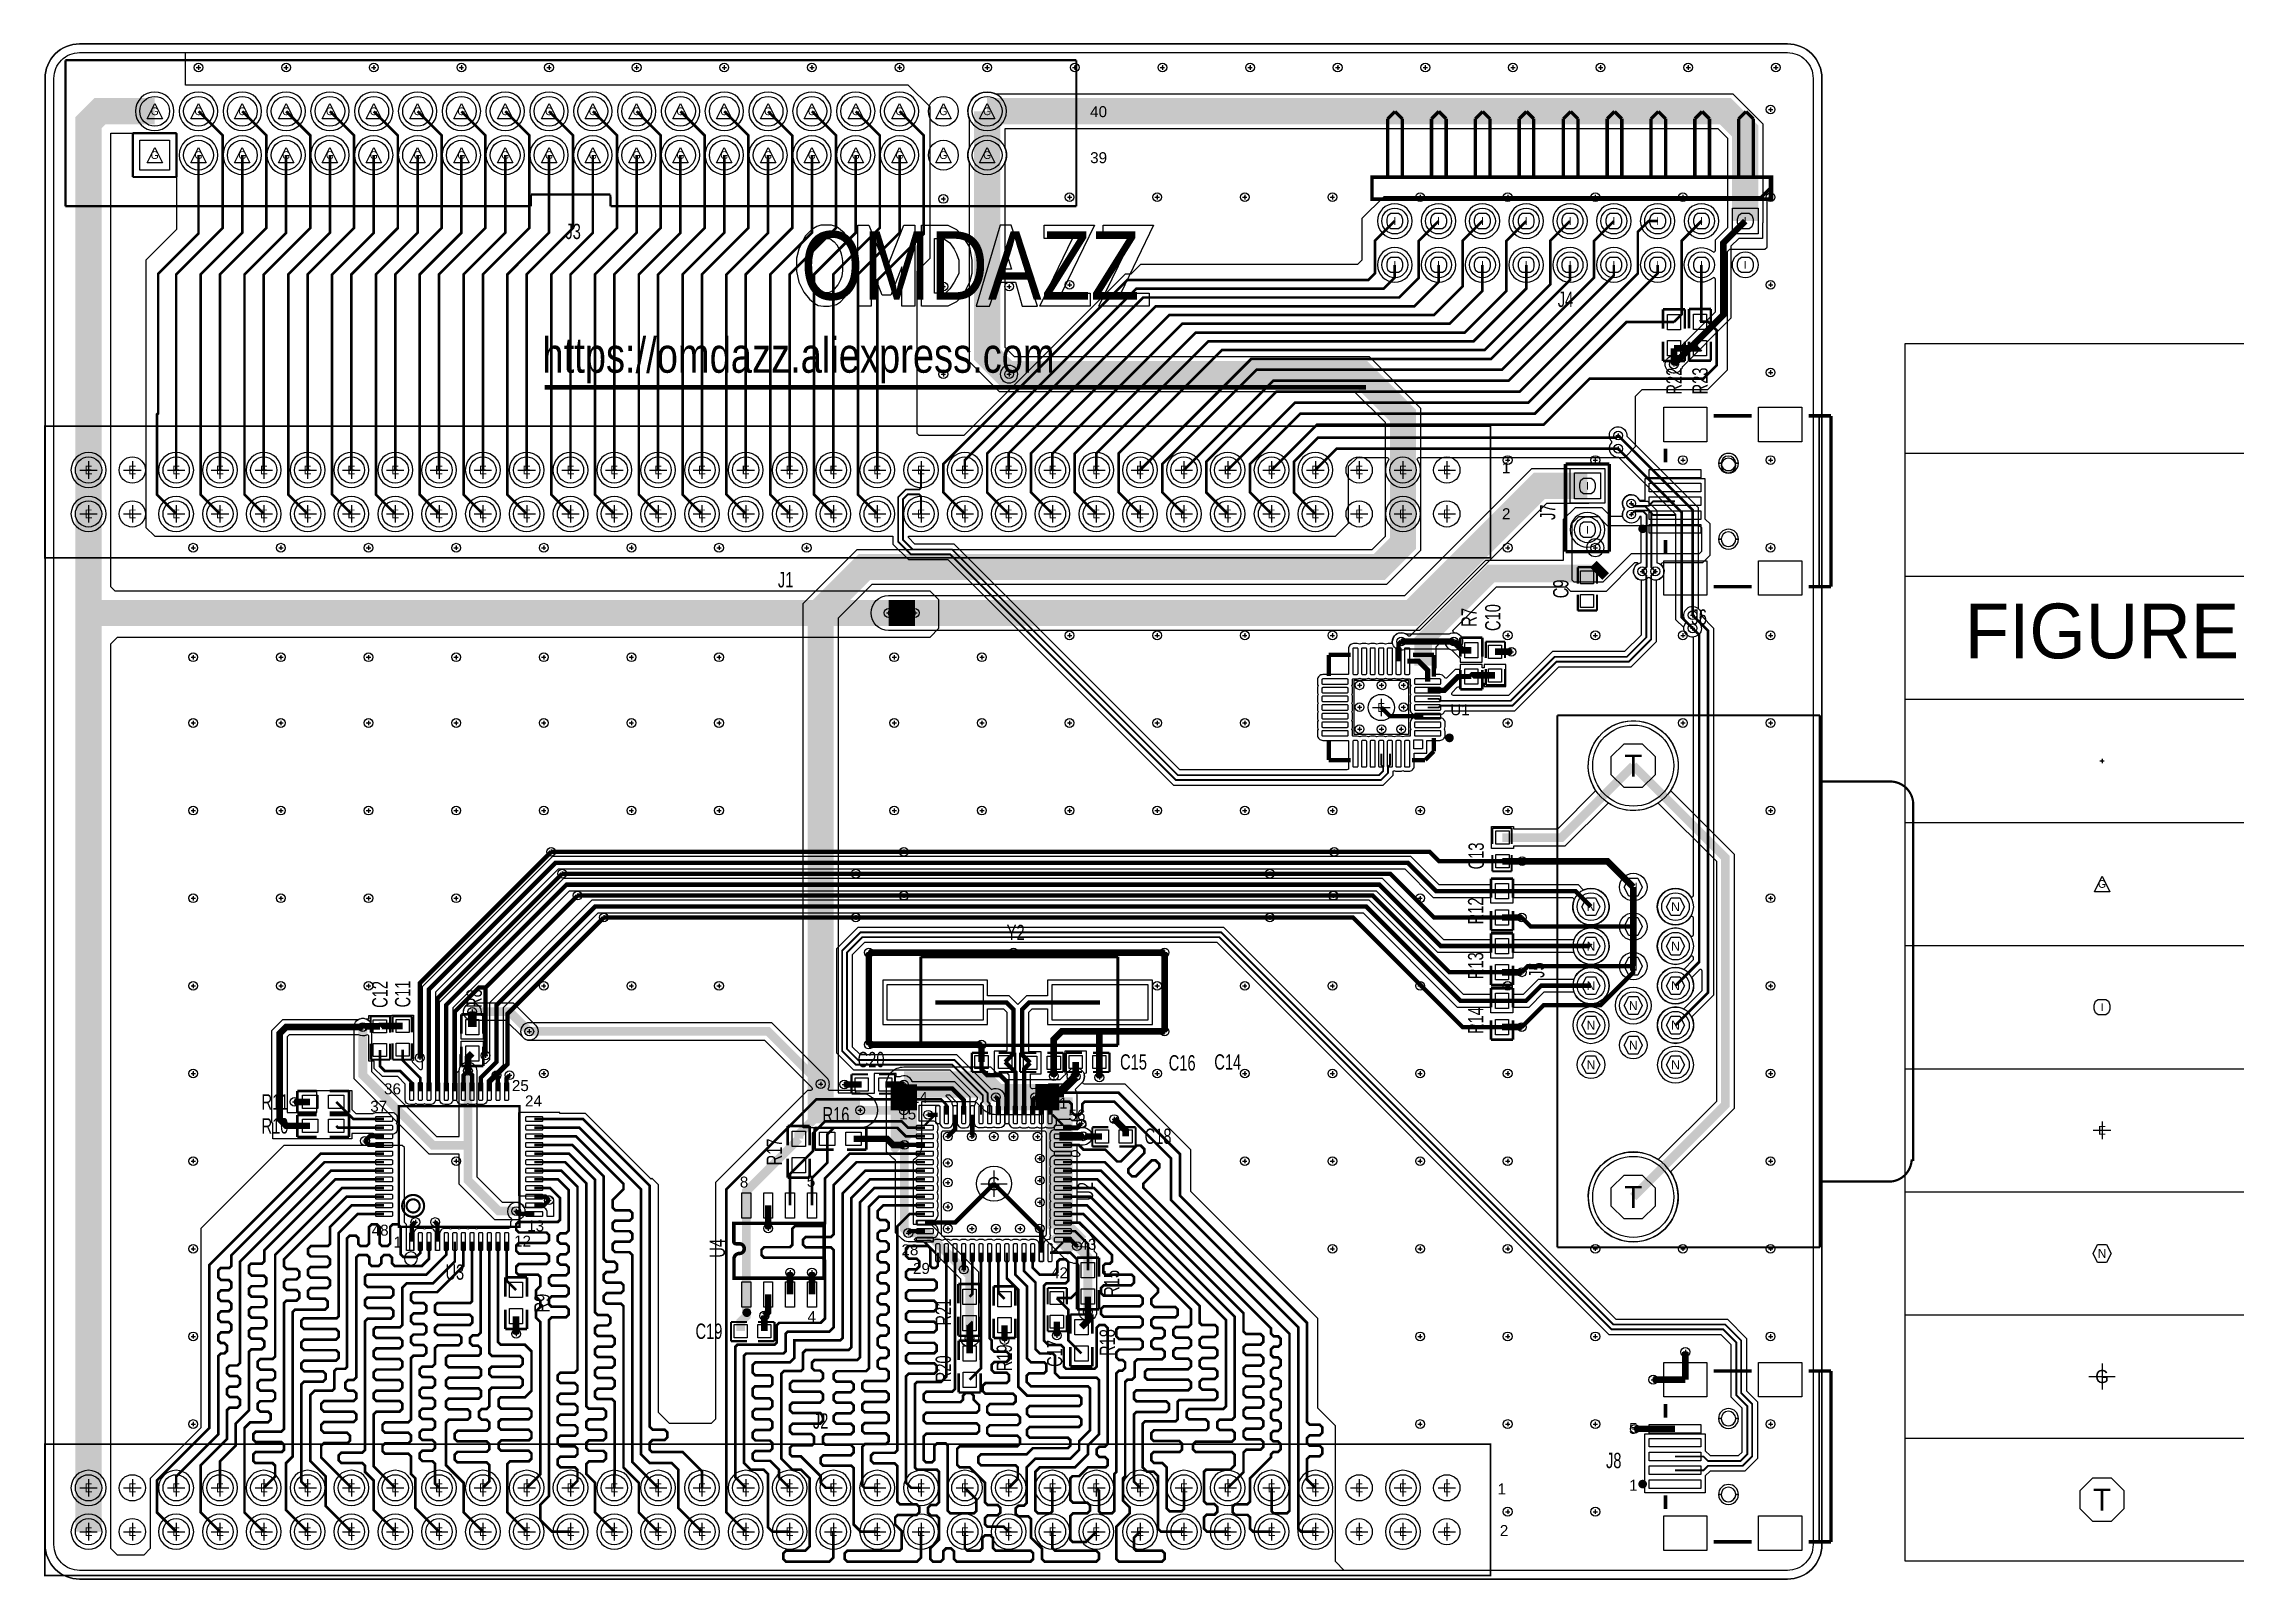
# Model space of a CAD drawing. Extents: x -3 to 10972, y 0 to 3504.
# Drawn here: x -3 to 5001, y 0 to 3504 of the extents above; entities that cross this region are included whole.
import ezdxf
from ezdxf.enums import TextEntityAlignment as Align

# ---------------------------------------------------------------- set-up
doc = ezdxf.new("R2010")
doc.units = 0
doc.layers.add('DB-LX16', color=10, linetype='CONTINUOUS')

msp = doc.modelspace()

# ---------------------------------------------------------------- texts
at = {"layer": 'DB-LX16'}
for s, height, p in [('B', 5, (350, 3450)), ('B', 5, (550, 3450)), ('B', 5, (750, 3450)), ('B', 5, (950, 3450)), ('B', 5, (1150, 3450)), ('B', 5, (1350, 3450)), ('B', 5, (1550, 3450)), ('B', 5, (1750, 3450)), ('B', 5, (1950, 3450)), ('B', 5, (2150, 3450)), ('B', 5, (2350, 3450)), ('B', 5, (2550, 3450)), ('B', 5, (2750, 3450)), ('B', 5, (2950, 3450)), ('B', 5, (3150, 3450)), ('B', 5, (3350, 3450)), ('B', 5, (3550, 3450)), ('B', 5, (3750, 3450)), ('B', 5, (3950, 3450)), ('G', 17.5, (250, 3350)), ('G', 17.5, (350, 3350)), ('G', 17.5, (450, 3350)), ('G', 17.5, (550, 3350)), ('G', 17.5, (650, 3350)), ('G', 17.5, (750, 3350)), ('G', 17.5, (850, 3350)), ('G', 17.5, (950, 3350)), ('G', 17.5, (1050, 3350)), ('G', 17.5, (1150, 3350)), ('G', 17.5, (1250, 3350)), ('G', 17.5, (1350, 3350)), ('G', 17.5, (1450, 3350)), ('G', 17.5, (1550, 3350)), ('G', 17.5, (1650, 3350)), ('G', 17.5, (1750, 3350)), ('G', 17.5, (1850, 3350)), ('G', 17.5, (1950, 3350)), ('G', 17.5, (2050, 3350)), ('G', 17.5, (2150, 3350)), ('B', 5, (3938, 3354)), ('G', 17.5, (250, 3250)), ('G', 17.5, (350, 3250)), ('G', 17.5, (450, 3250)), ('G', 17.5, (550, 3250)), ('G', 17.5, (650, 3250)), ('G', 17.5, (750, 3250)), ('G', 17.5, (850, 3250)), ('G', 17.5, (950, 3250)), ('G', 17.5, (1050, 3250)), ('G', 17.5, (1150, 3250)), ('G', 17.5, (1250, 3250)), ('G', 17.5, (1350, 3250)), ('G', 17.5, (1450, 3250)), ('G', 17.5, (1550, 3250)), ('G', 17.5, (1650, 3250)), ('G', 17.5, (1750, 3250)), ('G', 17.5, (1850, 3250)), ('G', 17.5, (1950, 3250)), ('G', 17.5, (2050, 3250)), ('G', 17.5, (2150, 3250)), ('B', 5, (2050, 3150)), ('B', 5, (2338, 3154)), ('B', 5, (2538, 3154)), ('B', 5, (2738, 3154)), ('B', 5, (2938, 3154)), ('B', 5, (3138, 3154)), ('B', 5, (3338, 3154)), ('B', 5, (3538, 3154)), ('B', 5, (3738, 3154)), ('B', 5, (3938, 3154)), ('I', 17.71, (3080.28, 3099.55)), ('I', 17.71, (3180.28, 3099.55)), ('I', 17.71, (3280.28, 3099.55)), ('I', 17.71, (3380.28, 3099.55)), ('I', 17.71, (3480.28, 3099.55)), ('I', 17.71, (3580.28, 3099.55)), ('I', 17.71, (3680.28, 3099.55)), ('I', 17.71, (3780.28, 3099.55)), ('I', 17.71, (3880.28, 3099.55)), ('I', 17.71, (3080.28, 2999.55)), ('I', 17.71, (3180.28, 2999.55)), ('I', 17.71, (3280.28, 2999.55)), ('I', 17.71, (3380.28, 2999.55)), ('I', 17.71, (3480.28, 2999.55)), ('I', 17.71, (3580.28, 2999.55)), ('I', 17.71, (3680.28, 2999.55)), ('I', 17.71, (3780.28, 2999.55)), ('I', 17.71, (3880.28, 2999.55)), ('B', 5, (2050, 2950)), ('B', 5, (2200, 2950)), ('B', 5, (2338, 2954)), ('B', 5, (3938, 2954)), ('B', 5, (2050, 2750)), ('B', 5, (2200, 2750)), ('B', 5, (3717.48, 2772.48)), ('B', 5, (3938, 2754)), ('B', 5, (3590, 2610)), ('B', 5, (3338, 2554)), ('B', 5, (3538, 2554)), ('B', 5, (3590, 2580)), ('B', 5, (3738, 2554)), ('B', 5, (3938, 2554)), ('E', 20, (99.02, 2531.2)), ('E', 20, (199.02, 2531.2)), ('E', 20, (299.02, 2531.2)), ('E', 20, (399.02, 2531.2)), ('E', 20, (499.02, 2531.2)), ('E', 20, (599.02, 2531.2)), ('E', 20, (699.02, 2531.2)), ('E', 20, (799.02, 2531.2)), ('E', 20, (899.02, 2531.2)), ('E', 20, (999.02, 2531.2)), ('E', 20, (1099.02, 2531.2)), ('E', 20, (1199.02, 2531.2)), ('E', 20, (1299.02, 2531.2)), ('E', 20, (1399.02, 2531.2)), ('E', 20, (1499.02, 2531.2)), ('E', 20, (1599.02, 2531.2)), ('E', 20, (1699.02, 2531.2)), ('E', 20, (1799.02, 2531.2)), ('E', 20, (1899.02, 2531.2)), ('E', 20, (1999.02, 2531.2)), ('E', 20, (2099.02, 2531.2)), ('E', 20, (2199.02, 2531.2)), ('E', 20, (2299.02, 2531.2)), ('E', 20, (2399.02, 2531.2)), ('E', 20, (2499.02, 2531.2)), ('E', 20, (2599.02, 2531.2)), ('E', 20, (2699.02, 2531.2)), ('E', 20, (2799.02, 2531.2)), ('E', 20, (2899.02, 2531.2)), ('E', 20, (2999.02, 2531.2)), ('E', 20, (3099.02, 2531.2)), ('E', 20, (3199.02, 2531.2)), ('I', 17.71, (3520, 2495)), ('B', 5, (3620, 2455)), ('E', 20, (99.02, 2431.2)), ('E', 20, (199.02, 2431.2)), ('E', 20, (299.02, 2431.2)), ('E', 20, (399.02, 2431.2)), ('E', 20, (499.02, 2431.2)), ('E', 20, (599.02, 2431.2)), ('E', 20, (699.02, 2431.2)), ('E', 20, (799.02, 2431.2)), ('E', 20, (899.02, 2431.2)), ('E', 20, (999.02, 2431.2)), ('E', 20, (1099.02, 2431.2)), ('E', 20, (1199.02, 2431.2)), ('E', 20, (1299.02, 2431.2)), ('E', 20, (1399.02, 2431.2)), ('E', 20, (1499.02, 2431.2)), ('E', 20, (1599.02, 2431.2)), ('E', 20, (1699.02, 2431.2)), ('E', 20, (1799.02, 2431.2)), ('E', 20, (1899.02, 2431.2)), ('E', 20, (1999.02, 2431.2)), ('E', 20, (2099.02, 2431.2)), ('E', 20, (2199.02, 2431.2)), ('E', 20, (2299.02, 2431.2)), ('E', 20, (2399.02, 2431.2)), ('E', 20, (2499.02, 2431.2)), ('E', 20, (2599.02, 2431.2)), ('E', 20, (2699.02, 2431.2)), ('E', 20, (2799.02, 2431.2)), ('E', 20, (2899.02, 2431.2)), ('E', 20, (2999.02, 2431.2)), ('E', 20, (3099.02, 2431.2)), ('E', 20, (3199.02, 2431.2)), ('I', 17.71, (3520, 2395)), ('B', 5, (3620, 2430)), ('B', 5, (338, 2354)), ('B', 5, (538, 2354)), ('B', 5, (738, 2354)), ('B', 5, (938, 2354)), ('B', 5, (1138, 2354)), ('B', 5, (1338, 2354)), ('B', 5, (1538, 2354)), ('B', 5, (1738, 2354)), ('B', 5, (3338, 2354)), ('B', 5, (3538, 2354)), ('B', 5, (3938, 2354)), ('B', 5, (3645, 2300)), ('B', 5, (3675, 2300)), ('B', 5, (1925, 2205)), ('B', 5, (1985, 2205)), ('B', 5, (3760, 2200)), ('B', 5, (2338, 2154)), ('B', 5, (2538, 2154)), ('B', 5, (2738, 2154)), ('B', 5, (2938, 2154)), ('B', 5, (3338, 2154)), ('B', 5, (3538, 2154)), ('B', 5, (3738, 2154)), ('B', 5, (3760, 2170)), ('B', 5, (3938, 2154)), ('B', 5, (338, 2104)), ('B', 5, (538, 2104)), ('B', 5, (738, 2104)), ('B', 5, (938, 2104)), ('B', 5, (1138, 2104)), ('B', 5, (1338, 2104)), ('B', 5, (1538, 2104)), ('B', 5, (1938, 2104)), ('B', 5, (2138, 2104)), ('B', 5, (3095, 2140)), ('B', 5, (3215, 2140)), ('B', 5, (3346.5, 2116.5)), ('B', 5, (3000, 2040)), ('B', 5, (3050, 2040)), ('B', 5, (3100, 2040)), ('B', 5, (338, 1954)), ('B', 5, (538, 1954)), ('B', 5, (738, 1954)), ('B', 5, (938, 1954)), ('B', 5, (1138, 1954)), ('B', 5, (1338, 1954)), ('B', 5, (1538, 1954)), ('B', 5, (1938, 1954)), ('B', 5, (2138, 1954)), ('B', 5, (2338, 1954)), ('B', 5, (2538, 1954)), ('B', 5, (2738, 1954)), ('B', 5, (3000, 1990)), ('E', 20, (3049.53, 1989.34)), ('B', 5, (3100, 1990)), ('B', 5, (3338, 1954)), ('B', 5, (3738, 1954)), ('B', 5, (3938, 1954)), ('B', 5, (3000, 1940)), ('B', 5, (3050, 1940)), ('B', 5, (3095, 1940)), ('T', 50, (3624.53, 1856.58)), ('B', 5, (4694.5, 1867.5)), ('B', 5, (338, 1754)), ('B', 5, (538, 1754)), ('B', 5, (738, 1754)), ('B', 5, (938, 1754)), ('B', 5, (1138, 1754)), ('B', 5, (1338, 1754)), ('B', 5, (1538, 1754)), ('B', 5, (1938, 1754)), ('B', 5, (2138, 1754)), ('B', 5, (2338, 1754)), ('B', 5, (2538, 1754)), ('B', 5, (2738, 1754)), ('B', 5, (2938, 1754)), ('B', 5, (3138, 1754)), ('B', 5, (3338, 1754)), ('B', 5, (3938, 1754)), ('B', 5, (1155, 1660)), ('B', 5, (1960, 1660)), ('B', 5, (2942.16, 1660)), ('B', 5, (1180, 1610)), ('B', 5, (1850, 1610)), ('B', 5, (2795, 1610)), ('B', 5, (3371.14, 1638.5)), ('B', 5, (338, 1554)), ('B', 5, (538, 1554)), ('B', 5, (738, 1554)), ('B', 5, (938, 1554)), ('B', 5, (1215, 1560)), ('B', 5, (1960, 1560)), ('B', 5, (2940, 1560)), ('B', 5, (3138, 1554)), ('N', 20.47, (3624.53, 1579.5)), ('B', 5, (3938, 1554)), ('G', 17.5, (4694.5, 1586.5)), ('B', 5, (1275, 1510)), ('B', 5, (1850, 1510)), ('B', 5, (2795, 1510)), ('B', 5, (3370, 1510)), ('N', 20.47, (3528.07, 1534.77)), ('N', 20.47, (3720.99, 1534.77)), ('N', 20.47, (3528.07, 1444.62)), ('N', 20.47, (3624.53, 1489.34)), ('N', 20.47, (3720.99, 1444.62)), ('B', 5, (1880, 1430)), ('B', 5, (2210, 1430)), ('B', 5, (2555, 1430)), ('N', 20.47, (3624.53, 1399.18)), ('B', 5, (338, 1354)), ('B', 5, (538, 1354)), ('B', 5, (738, 1354)), ('B', 5, (1138, 1354)), ('B', 5, (1338, 1354)), ('B', 5, (1538, 1354)), ('B', 5, (2538, 1354)), ('B', 5, (2738, 1354)), ('B', 5, (2938, 1354)), ('B', 5, (3138, 1354)), ('B', 5, (3338, 1354)), ('B', 5, (3370, 1385)), ('N', 20.47, (3528.07, 1354.46)), ('N', 20.47, (3720.99, 1354.46)), ('B', 5, (3938, 1354)), ('N', 20.47, (3624.53, 1309.03)), ('I', 17.71, (4694.5, 1305.5)), ('B', 5, (725, 1260)), ('B', 5, (974.86, 1294.86)), ('B', 5, (1105, 1250)), ('B', 5, (2555, 1250)), ('B', 5, (3370, 1260)), ('N', 20.47, (3528.07, 1264.3)), ('N', 20.47, (3720.99, 1264.3)), ('B', 5, (1880, 1220)), ('B', 5, (2137.03, 1220)), ('N', 20.47, (3624.53, 1218.87)), ('B', 5, (338, 1154)), ('B', 5, (855, 1190)), ('B', 5, (965, 1160)), ('B', 5, (1005, 1195)), ('B', 5, (1030, 1150)), ('B', 5, (1060, 1150)), ('B', 5, (1138, 1154)), ('B', 5, (2538, 1154)), ('B', 5, (2738, 1154)), ('B', 5, (2938, 1154)), ('B', 5, (3138, 1154)), ('B', 5, (3338, 1154)), ('N', 20.47, (3528.07, 1174.14)), ('N', 20.47, (3720.99, 1174.14)), ('B', 5, (3938, 1154)), ('B', 5, (1770, 1130)), ('B', 5, (1824, 1129)), ('B', 5, (1960, 1129)), ('B', 5, (2170, 1100)), ('B', 5, (2260, 1100)), ('B', 5, (2302.03, 1147.97)), ('B', 5, (2352.03, 1147.03)), ('B', 5, (2406.03, 1145)), ('B', 5, (569.2, 1089.2)), ('B', 5, (1860, 1070)), ('B', 5, (1960, 1070)), ('B', 5, (2015.07, 1059.93)), ('B', 5, (2440, 1050)), ('B', 5, (730, 1000)), ('B', 5, (2060, 1010)), ('B', 5, (2115, 1010)), ('B', 5, (2165, 1010)), ('B', 5, (2210, 1010)), ('B', 5, (2265, 1010)), ('B', 5, (2365, 1040)), ('B', 5, (2369.28, 1010.72)), ('E', 20, (4694.5, 1024.5)), ('B', 5, (338, 954)), ('B', 5, (938, 954)), ('B', 5, (1961.03, 991.03)), ('B', 5, (2060, 950)), ('B', 5, (2270, 960)), ('B', 5, (2738, 954)), ('B', 5, (2938, 954)), ('B', 5, (3138, 954)), ('B', 5, (3338, 954)), ('B', 5, (3938, 954)), ('B', 5, (2060, 905)), ('G', 30, (2165.36, 902.45)), ('B', 5, (2270, 910)), ('B', 5, (1150, 865)), ('B', 5, (2060, 850)), ('B', 5, (2270, 860)), ('T', 50, (3624.53, 872.33)), ('B', 5, (845, 815)), ('B', 5, (890, 815)), ('B', 5, (1075, 840)), ('B', 5, (1650.18, 800.18)), ('B', 5, (2060, 800)), ('B', 5, (2115, 800)), ('B', 5, (2170, 800)), ('B', 5, (2225, 800)), ('B', 5, (2270, 800)), ('B', 5, (338, 754)), ('B', 5, (1970, 790)), ('B', 5, (2355, 760)), ('B', 5, (2938, 754)), ('B', 5, (3138, 754)), ('B', 5, (3338, 754)), ('B', 5, (3538, 754)), ('B', 5, (3738, 754)), ('B', 5, (3938, 754)), ('N', 20.47, (4694.5, 743.5)), ('B', 5, (1700.18, 699.82)), ('B', 5, (1750.18, 699.82)), ('B', 5, (2096.46, 706.46)), ('B', 5, (1641.5, 601.32)), ('B', 5, (2379.86, 609.86)), ('B', 5, (338, 554)), ('B', 5, (1074.86, 559.86)), ('B', 5, (2109.86, 549.86)), ('B', 5, (2309, 556)), ('B', 5, (3138, 554)), ('B', 5, (3338, 554)), ('B', 5, (3538, 554)), ('B', 5, (3938, 554)), ('B', 5, (2189.67, 545.33)), ('B', 5, (3743.47, 518.47)), ('B', 5, (3670.2, 455.2)), ('G', 30, (4694.5, 462.5)), ('B', 5, (338, 354)), ('B', 5, (3138, 354)), ('B', 5, (3338, 354)), ('B', 5, (3538, 354)), ('B', 5, (3938, 354)), ('B', 5, (3627.99, 342.99)), ('E', 20, (99.02, 208.37)), ('E', 20, (199.02, 208.37)), ('E', 20, (299.02, 208.37)), ('E', 20, (399.02, 208.37)), ('E', 20, (499.02, 208.37)), ('E', 20, (599.02, 208.37)), ('E', 20, (699.02, 208.37)), ('E', 20, (799.02, 208.37)), ('E', 20, (899.02, 208.37)), ('E', 20, (999.02, 208.37)), ('E', 20, (1099.02, 208.37)), ('E', 20, (1199.02, 208.37)), ('E', 20, (1299.02, 208.37)), ('E', 20, (1399.02, 208.37)), ('E', 20, (1499.02, 208.37)), ('E', 20, (1599.02, 208.37)), ('E', 20, (1699.02, 208.37)), ('E', 20, (1799.02, 208.37)), ('E', 20, (1899.02, 208.37)), ('E', 20, (1999.02, 208.37)), ('E', 20, (2099.02, 208.37)), ('E', 20, (2199.02, 208.37)), ('E', 20, (2299.02, 208.37)), ('E', 20, (2399.02, 208.37)), ('E', 20, (2499.02, 208.37)), ('E', 20, (2599.02, 208.37)), ('E', 20, (2699.02, 208.37)), ('E', 20, (2799.02, 208.37)), ('E', 20, (2899.02, 208.37)), ('E', 20, (2999.02, 208.37)), ('E', 20, (3099.02, 208.37)), ('E', 20, (3199.02, 208.37)), ('T', 50, (4694.5, 181.5)), ('B', 5, (3338, 154)), ('B', 5, (3538, 154)), ('E', 20, (99.02, 108.37)), ('E', 20, (199.02, 108.37)), ('E', 20, (299.02, 108.37)), ('E', 20, (399.02, 108.37)), ('E', 20, (499.02, 108.37)), ('E', 20, (599.02, 108.37)), ('E', 20, (699.02, 108.37)), ('E', 20, (799.02, 108.37)), ('E', 20, (899.02, 108.37)), ('E', 20, (999.02, 108.37)), ('E', 20, (1099.02, 108.37)), ('E', 20, (1199.02, 108.37)), ('E', 20, (1299.02, 108.37)), ('E', 20, (1399.02, 108.37)), ('E', 20, (1499.02, 108.37)), ('E', 20, (1599.02, 108.37)), ('E', 20, (1699.02, 108.37)), ('E', 20, (1799.02, 108.37)), ('E', 20, (1899.02, 108.37)), ('E', 20, (1999.02, 108.37)), ('E', 20, (2099.02, 108.37)), ('E', 20, (2199.02, 108.37)), ('E', 20, (2299.02, 108.37)), ('E', 20, (2399.02, 108.37)), ('E', 20, (2499.02, 108.37)), ('E', 20, (2599.02, 108.37)), ('E', 20, (2699.02, 108.37)), ('E', 20, (2799.02, 108.37)), ('E', 20, (2899.02, 108.37)), ('E', 20, (2999.02, 108.37)), ('E', 20, (3099.02, 108.37)), ('E', 20, (3199.02, 108.37))]:
    msp.add_text(s, height=height, dxfattribs=at).set_placement(p, align=Align.MIDDLE_CENTER)
for s, height, width, p in [('40', 25, 1.04, (2385, 3336.67)), ('39', 25, 1.04, (2385, 3231.67)), ('OMDAZZ', 156, 0.878205, (1724.5, 2920)), ('https://omdazz.aliexpress.com', 80, 0.8125, (1135, 2753.33)), ('1', 25, 1.04, (3325, 2524.05)), ('2', 25, 1.04, (3325, 2419.05)), ('U1', 25, 1.04, (3207, 1971.67)), ('36', 25, 1.04, (773.47, 1106.48)), ('25', 25, 1.04, (1065.23, 1113.96)), ('24', 25, 1.04, (1095.23, 1078.96)), ('37', 25, 1.04, (742, 1066.67)), ('8', 25, 1.04, (1585.45, 893.77)), ('5', 25, 1.04, (1738.31, 895.59)), ('48', 25, 1.04, (745.23, 783.96)), ('13', 25, 1.04, (1100.23, 793.96)), ('1', 25, 1.04, (795, 756.67)), ('12', 25, 1.04, (1070.19, 758.96)), ('4', 25, 1.04, (1740, 586.66)), ('5', 25, 1.04, (3615, 331.67)), ('1', 25, 1.04, (3315, 193.39)), ('1', 25, 1.04, (3615, 201.67)), ('2', 25, 1.04, (3320, 98.39))]:
    msp.add_text(s, height=height, dxfattribs=dict(at, width=width)).set_placement(p)
for s, height, width, p in [('J3', 35, 0.714286, (1205, 3058.33)), ('J4', 35, 0.714286, (3470, 2903.33)), ('J1', 35, 0.714286, (1690, 2263.33)), ('J6', 35, 0.714286, (3775, 2178.33)), ('FIGURE', 125, 0.992, (4694.5, 2101.5)), ('Y2', 35, 0.714286, (2215, 1458.33)), ('C20', 35, 0.714286, (1885, 1168.33)), ('C15', 35, 0.714286, (2484.03, 1162.84)), ('C16', 35, 0.714286, (2595.03, 1160.84)), ('C14', 35, 0.714286, (2699.03, 1162.84)), ('R11', 35, 0.714286, (524.53, 1071.7)), ('14', 25, 1.04, (1995, 1086.67)), ('R10', 35, 0.714286, (524.53, 1016.98)), ('R16', 35, 0.714286, (1805, 1042.36)), ('15', 25, 1.04, (1968.69, 1049.12)), ('1', 25, 1.04, (2323.69, 1074.12)), ('56', 25, 1.04, (2355, 1046.67)), ('C18', 35, 0.714286, (2540, 993.33)), ('28', 25, 1.04, (1973.69, 739.12)), ('43', 25, 1.04, (2380, 751.67)), ('U3', 35, 0.714286, (935, 683.33)), ('29', 25, 1.04, (2000, 696.67)), ('42', 25, 1.04, (2315, 686.67)), ('C19', 35, 0.714286, (1515, 548.33)), ('J2', 35, 0.714286, (1770, 343.33)), ('J8', 35, 0.714286, (3580, 253.33))]:
    msp.add_text(s, height=height, dxfattribs=dict(at, width=width)).set_placement(p, align=Align.CENTER)
at = {"layer": 'DB-LX16', "width": 0.714286}
for s, p in [('R22', (3734.98, 2734.09)), ('R23', (3794.32, 2734.56)), ('J7', (3446.67, 2435)), ('C9', (3476.67, 2260)), ('R7', (3267.36, 2195)), ('C10', (3321.5, 2194.5)), ('C13', (3283.5, 1650.5)), ('R12', (3282.36, 1525)), ('R13', (3282.36, 1400)), ('J5', (3421.67, 1390)), ('C12', (781.5, 1334.5)), ('C11', (833.5, 1335.5)), ('R8', (996.67, 1325)), ('R14', (3282.36, 1275)), ('R17', (1681.67, 975)), ('U2', (2391.67, 885)), ('U4', (1551.67, 755)), ('R15', (2451.67, 675)), ('R9', (1151.67, 630)), ('R21', (2067.17, 609.34)), ('R18', (2441.67, 540)), ('R20', (2067.36, 480)), ('R19', (2206.67, 505)), ('C17', (2321.67, 515))]:
    msp.add_text(s, height=35, rotation=90, dxfattribs=at).set_placement(p, align=Align.CENTER)

# ---------------------------------------------------------------- blocks, each defined once
blk = doc.blocks.new('FIGURE_CROSS')
for points in [[(-0.5, 0), (0.5, 0)], [(0, 0.5), (0, -0.5)]]:
    blk.add_lwpolyline(points)
blk = doc.blocks.new('FIGURE_OBLONG')
blk.add_lwpolyline([(-0.5, -0.125), (-0.5, 0.125), (-0.416, 0.375), (-0.25, 0.5), (0.25, 0.5), (0.416, 0.375), (0.5, 0.125), (0.5, -0.125), (0.416, -0.375), (0.25, -0.5), (-0.25, -0.5), (-0.416, -0.375)], close=True)
blk = doc.blocks.new('FIGURE_HEX')
blk.add_lwpolyline([(-0.5, 0), (-0.25, 0.5), (0.25, 0.5), (0.5, 0), (0.25, -0.5), (-0.25, -0.5)], close=True)
blk = doc.blocks.new('FIGURE_OCT')
blk.add_lwpolyline([(-0.5, -0.2071), (-0.5, 0.2071), (-0.2071, 0.5), (0.2071, 0.5), (0.5, 0.2071), (0.5, -0.2071), (0.2071, -0.5), (-0.2071, -0.5)], close=True)
blk = doc.blocks.new('FIGURE_TRI')
blk.add_lwpolyline([(-0.5, -0.5), (0, 0.5), (0.5, -0.5)], close=True)

# ---------------------------------------------------------------- linework, layer by layer
at = {"layer": 'DB-LX16'}
for points, format in [([(0, 2600), (0, 3425.19, -0.414214), (78.74, 3503.93), (3976.37, 3503.93, -0.414214), (4055.11, 3425.19), (4055.11, 78.74, -0.414214), (3976.37, 0), (78.74, 0, -0.414214), (0, 78.74), (0, 2598.42)], "xyb"), ([(3081.34, 3149.55, 7.87, 7.87, 0), (3881.34, 3149.55, 8, 8, 0), (3940.34, 3149.55, 8, 8, 0), (3940.34, 3199.55, 8, 8, 0), (3881.34, 3199.55, 7.87, 7.87, 0), (3081.34, 3199.55, 7.87, 7.87, 0)], "xyseb"), ([(3864.57, 2546.61, 0.99992), (3819.2, 2546.61)], "xyb"), ([(3858.57, 2546.61, 0.999891), (3825.2, 2546.61)], "xyb"), ([(3819.2, 2546.61, 1.00008), (3864.57, 2546.61)], "xyb"), ([(3825.2, 2546.61, 1.000109), (3858.57, 2546.61)], "xyb"), ([(3864.57, 2373.39, 0.999899), (3819.2, 2373.39)], "xyb"), ([(3819.2, 2373.39, 1.000101), (3864.57, 2373.39)], "xyb"), ([(3858.57, 2373.39, 0.999863), (3825.2, 2373.39)], "xyb"), ([(3825.2, 2373.39, 1.000137), (3858.57, 2373.39)], "xyb"), ([(3864.57, 366.61, 0.99999), (3819.2, 366.61)], "xyb"), ([(3819.2, 366.61, 1.00001), (3864.57, 366.61)], "xyb"), ([(3858.57, 366.61, 0.999986), (3825.2, 366.61)], "xyb"), ([(3825.2, 366.61, 1.000014), (3858.57, 366.61)], "xyb"), ([(3864.57, 193.39, 0.999969), (3819.2, 193.39)], "xyb"), ([(3858.57, 193.39, 0.999958), (3825.2, 193.39)], "xyb"), ([(3819.2, 193.39, 1.000031), (3864.57, 193.39)], "xyb"), ([(3825.2, 193.39, 1.000042), (3858.57, 193.39)], "xyb")]:
    msp.add_lwpolyline(points, format=format, dxfattribs=at)
for points in [[(0, 78.74, 0.414214), (78.74, 0), (3976.37, 0, 0.414214), (4055.11, 78.74), (4055.11, 3425.19, 0.414214), (3976.37, 3503.93), (78.74, 3503.93, 0.414214), (0, 3425.19), (0, 2600), (0, 2598.42)], [(20.01, 3425.19, -0.414214), (78.74, 3483.92), (3976.37, 3483.92, -0.414214), (4035.1, 3425.19), (4035.1, 78.74, -0.414214), (3976.37, 20.01), (78.74, 20.01, -0.414214), (20.01, 78.74)], [(1400, 900), (1385, 915), (1383.08, 913.08), (1233.06, 1063.1), (1175, 1063.1), (1175, 1065), (1135.73, 1065), (1135.61, 1065.01, 0.030685), (1134.14, 1065.1), (1098.14, 1065.1, 0.030685), (1096.67, 1065.01), (1096.55, 1065), (1080, 1065), (1080, 875), (1151.59, 875), (1160, 866.59), (1160, 828.02), (1146.14, 828.02), (1146.14, 830.05), (1146.15, 830.09, 0.009571), (1146.16, 830.55), (1146.16, 836.55, 0.414457), (1134.14, 848.56), (1093.1, 848.56, 1.300512), (1063.54, 823.59, -0.466786), (1064.07, 817.48), (1061.98, 815.39), (1061.98, 804.47, -0.447852), (1057.53, 800.5, 0.028961), (1056.15, 800.58), (1050.15, 800.58, 0.072072), (1046.74, 800.08), (1046.47, 800), (1040.14, 800), (1039.87, 800.08, 0.072072), (1036.46, 800.58), (1030.46, 800.58, 0.072072), (1027.05, 800.08), (1026.78, 800), (1020.46, 800), (1020.19, 800.08, 0.072072), (1016.78, 800.58), (1010.78, 800.58, 0.072072), (1007.37, 800.08), (1007.1, 800), (1000.77, 800), (1000.5, 800.08, 0.072072), (997.09, 800.58), (991.09, 800.58, 0.152553), (984.25, 798.44, 0.152553), (977.41, 800.58), (971.41, 800.58, 0.15285), (964.56, 798.43, 0.152675), (957.72, 800.58), (951.72, 800.58, 0.152553), (944.88, 798.44, 0.152553), (938.04, 800.58), (932.04, 800.58, 0.152675), (925.2, 798.43, 0.15285), (918.35, 800.58), (912.35, 800.58, 0.414457), (900.34, 788.56), (900.34, 752.56), (900.34, 752.08), (900.35, 752.04), (900.35, 750), (890.98, 750), (890.98, 752.04), (890.99, 752.08, 0.009987), (891, 752.56), (891, 788.56, 0.414214), (878.98, 800.58), (872.98, 800.58, 0.152553), (866.14, 798.44, 0.152553), (859.3, 800.58), (853.3, 800.58, 0.414214), (841.28, 788.56), (841.28, 752.56, 0.009987), (841.29, 752.08), (841.3, 752.04), (841.3, 750), (824.44, 750), (824.44, 809.39), (820, 813.83), (820, 985), (815, 990), (545, 990), (355, 800), (355, 345), (240, 230), (240, 70), (225, 55), (165, 55), (150, 70), (150, 2135), (165, 2150), (2020, 2150), (2040, 2170), (2040, 2235), (2020, 2255), (160, 2255), (150, 2265), (150, 3300), (300, 3300), (300, 3080), (230, 3010), (230, 2400), (250, 2380), (1934.92, 2380), (1934.92, 2362.38), (1970.42, 2326.88), (2060.42, 2326.88), (2575.42, 1811.88), (3054.02, 1811.88), (3076.98, 1834.85), (3076.98, 1844.19), (3078.16, 1844.72, 0.020948), (3079.06, 1845.17, 0.127581), (3084.9, 1843.66), (3092.9, 1843.66, 0.127581), (3098.74, 1845.17, 0.126979), (3104.59, 1843.66), (3112.59, 1843.66, 0.414214), (3124.6, 1855.67), (3124.6, 1885.32), (3153.54, 1885.32), (3153.54, 1914.26), (3183.2, 1914.26, 0.414214), (3195.22, 1926.28), (3195.22, 1934.28, 0.127582), (3193.7, 1940.12, 0.127793), (3195.22, 1945.97), (3195.22, 1953.97, 0.414457), (3183.2, 1965.98), (3127.2, 1965.98, 0.41397), (3115.18, 1953.97), (3115.18, 1945.97, 0.127793), (3116.7, 1940.12, 0.127582), (3115.18, 1934.28), (3115.18, 1926.28, 0.010622), (3115.2, 1925.77), (3115.2, 1923.68), (3104.59, 1923.68, 0.126979), (3098.74, 1922.17, 0.127581), (3092.9, 1923.68), (3084.9, 1923.68, 0.127581), (3079.06, 1922.17, 0.127581), (3073.22, 1923.68), (3065.22, 1923.68, 0.127581), (3059.38, 1922.17, 0.126979), (3053.53, 1923.68), (3045.53, 1923.68, 0.126979), (3039.68, 1922.17, 0.127581), (3033.84, 1923.68), (3025.84, 1923.68, 0.127581), (3020, 1922.17, 0.127581), (3014.16, 1923.68), (3006.16, 1923.68, 0.127581), (3000.32, 1922.17, 0.126979), (2994.47, 1923.68), (2986.47, 1923.68, 0.010827), (2985.95, 1923.67, -0.440282), (2983.86, 1925.76, 0.01083), (2983.88, 1926.28), (2983.88, 1934.28, 0.127582), (2982.36, 1940.12, 0.127793), (2983.88, 1945.97), (2983.88, 1953.97, 0.127582), (2982.36, 1959.81, 0.127582), (2983.88, 1965.65), (2983.88, 1973.65, 0.127793), (2982.36, 1979.5, 0.127582), (2983.88, 1985.34), (2983.88, 1993.34, 0.127582), (2982.36, 1999.18, 0.127793), (2983.88, 2005.03), (2983.88, 2013.03, 0.127582), (2982.36, 2018.87, 0.127582), (2983.88, 2024.71), (2983.88, 2032.71, 0.127793), (2982.36, 2038.56, 0.127582), (2983.88, 2044.4), (2983.88, 2052.4, 0.01083), (2983.86, 2052.92, -0.440282), (2985.95, 2055.01, 0.010827), (2986.47, 2055), (2994.47, 2055, 0.126979), (3000.32, 2056.51, 0.127581), (3006.16, 2055), (3014.16, 2055, 0.127581), (3020, 2056.51, 0.127581), (3025.84, 2055), (3033.84, 2055, 0.127581), (3039.68, 2056.51, 0.126979), (3045.53, 2055), (3053.53, 2055, 0.126979), (3059.38, 2056.51, 0.127581), (3065.22, 2055), (3073.22, 2055, 0.127581), (3079.06, 2056.51, 0.127581), (3084.9, 2055), (3092.9, 2055, 0.127581), (3098.74, 2056.51, 0.126979), (3104.59, 2055), (3112.59, 2055, 0.010827), (3113.11, 2055.01, -0.440282), (3115.2, 2052.92, 0.01083), (3115.18, 2052.4), (3115.18, 2044.4, 0.127582), (3116.7, 2038.56, 0.127793), (3115.18, 2032.71), (3115.18, 2024.71, 0.127582), (3116.7, 2018.87, 0.127582), (3115.18, 2013.03), (3115.18, 2005.03, 0.127793), (3116.7, 1999.18, 0.127582), (3115.18, 1993.34), (3115.18, 1985.34, 0.414214), (3127.2, 1973.32), (3183.2, 1973.32, 0.294779), (3194.15, 1980.39), (3194.68, 1981.56), (3354.26, 1981.56), (3454.58, 2081.88), (3619.58, 2081.88), (3677.62, 2139.92), (3677.62, 2280.09), (3679.2, 2280.42, 0.575107), (3689.94, 2313.32, -0.647836), (3692.93, 2319.98), (3783.29, 2319.98), (3800.02, 2336.71), (3800.02, 2408.29), (3788.92, 2419.38), (3788.92, 2511.36), (3650.78, 2511.36), (3650.78, 2461.86), (3638.85, 2461.86), (3638.33, 2463.06, 1.138863), (3604.36, 2442.5, 0.18074), (3600, 2429.18, -0.426341), (3596, 2425.02), (3573.29, 2425.02), (3553.29, 2445.02), (3491.71, 2445.02), (3464.98, 2418.29), (3464.98, 2325.02), (3287.57, 2325.02), (3115.73, 2153.18, -0.430434), (3109.92, 2153.34, 0.653047), (3075.08, 2141.95), (3075.01, 2141.24), (3073.88, 2140.12), (3073.88, 2135.02), (3065.22, 2135.02, 0.127581), (3059.38, 2133.51, 0.126979), (3053.53, 2135.02), (3045.53, 2135.02, 0.126979), (3039.68, 2133.51, 0.127581), (3033.84, 2135.02), (3025.84, 2135.02, 0.127581), (3020, 2133.51, 0.127581), (3014.16, 2135.02), (3006.16, 2135.02, 0.127581), (3000.32, 2133.51, 0.126979), (2994.47, 2135.02), (2986.47, 2135.02, 0.414214), (2974.46, 2123.01), (2974.46, 2067.01, 0.010827), (2974.47, 2066.49, -0.440282), (2972.38, 2064.4, 0.01083), (2971.86, 2064.42), (2915.86, 2064.42, 0.414214), (2903.84, 2052.4), (2903.84, 2044.4, 0.127582), (2905.36, 2038.56, 0.127793), (2903.84, 2032.71), (2903.84, 2024.71, 0.127582), (2905.36, 2018.87, 0.127582), (2903.84, 2013.03), (2903.84, 2005.03, 0.127793), (2905.36, 1999.18, 0.127582), (2903.84, 1993.34), (2903.84, 1985.34, 0.127582), (2905.36, 1979.5, 0.127793), (2903.84, 1973.65), (2903.84, 1965.65, 0.127582), (2905.36, 1959.81, 0.127582), (2903.84, 1953.97), (2903.84, 1945.97, 0.127793), (2905.36, 1940.12, 0.127582), (2903.84, 1934.28), (2903.84, 1926.28, 0.414214), (2915.86, 1914.26), (2971.86, 1914.26, 0.01083), (2972.38, 1914.28, -0.440282), (2974.47, 1912.19, 0.010827), (2974.46, 1911.67), (2974.46, 1855.67, 0.072273), (2974.95, 1852.25, -0.500787), (2971.12, 1847.12), (2590.02, 1847.12), (2075.02, 2362.12), (1985.02, 2362.12), (1970.16, 2376.98), (1970.16, 2380), (2945, 2380), (2975, 2410), (2975, 2540), (2995, 2560), (3062.65, 2560, -0.602344), (3065.96, 2553.75, 1.892569), (3132.08, 2553.75, -0.602344), (3135.39, 2560), (3589.15, 2560, 0.02124), (3590.85, 2560), (3605, 2560), (3630, 2585), (3630, 2700), (3645, 2715), (3795, 2715), (3840, 2760), (3840, 3030), (3845, 3035), (3925, 3035), (3930, 3040), (3930, 3145), (3920, 3155), (3055, 3155), (3005, 3105), (3005, 3010), (2995, 3000), (2500, 3000), (2478.02, 2978.02), (2464.61, 2978.02), (2096.59, 2610), (1995, 2610), (1990, 2615), (1990, 2985), (2020, 3015), (2020, 3360), (1970, 3410), (320, 3410), (320, 3483.92), (3976.37, 3483.92, -0.414214), (4035.1, 3425.19), (4035.1, 78.74, -0.414214), (3976.37, 20.01), (2964.99, 20.01), (2945, 40), (2945, 350), (2905, 390), (2905, 595), (2615, 885), (2615, 980), (2465, 1130), (2372.21, 1130, -0.594252), (2368.85, 1136.17, 0.190534), (2371.73, 1150.61, -0.467506), (2375.66, 1155.32), (2377.04, 1155.32), (2377.04, 1205.36), (2327.02, 1205.36), (2327.02, 1155.32), (2328.4, 1155.32, -0.467506), (2332.33, 1150.61, 0.190534), (2335.21, 1136.17, -0.594252), (2331.85, 1130), (2290, 1130), (2274.22, 1114.22), (2272.81, 1115.38, 0.249613), (2254.39, 1119.22, -0.499486), (2249.28, 1123.06), (2249.28, 1153.32), (2273.04, 1153.32), (2273.04, 1203.36), (2245.02, 1203.36), (2245.02, 1293.78), (2252.56, 1301.32), (2288.02, 1301.32), (2288.02, 1265.82), (2527.04, 1265.82), (2527.04, 1366.86), (2288.02, 1366.86), (2288.02, 1331.36), (2240.12, 1331.36), (2220, 1311.23), (2199.88, 1331.36), (2151.04, 1331.36), (2151.04, 1366.86), (1912.02, 1366.86), (1912.02, 1265.82), (2151.04, 1265.82), (2151.04, 1301.32), (2187.44, 1301.32), (2194.98, 1293.78), (2194.98, 1205.53), (2194.81, 1205.36), (2166.02, 1205.36), (2166.02, 1155.32), (2194.81, 1155.32), (2199.56, 1150.58), (2199.56, 1041.93, 0.414214), (2211.57, 1029.92), (2217.57, 1029.92, 0.15285), (2224.42, 1032.06, 0.152781), (2231.26, 1029.92), (2237.26, 1029.92, 0.152553), (2244.1, 1032.05, 0.152553), (2250.94, 1029.92), (2256.94, 1029.92, 0.152781), (2263.78, 1032.06, 0.15285), (2270.63, 1029.92), (2276.63, 1029.92, 0.152553), (2283.47, 1032.05, 0.152553), (2290.31, 1029.92), (2296.31, 1029.92, 0.414214), (2308.32, 1041.93), (2308.32, 1050), (2340.49, 1050), (2343.51, 1046.98), (2360.9, 1046.98, 0.090773), (2365.51, 1047.83), (2366.72, 1048.28), (2375, 1040), (2375, 1034.68, -0.435762), (2370.71, 1030.69, 0.20115), (2356.04, 1025.74), (2304.84, 1025.74, 0.414214), (2292.82, 1013.72), (2292.82, 1007.72, 0.152675), (2294.97, 1000.88, 0.15285), (2292.82, 994.03), (2292.82, 988.03, 0.414457), (2304.84, 976.02), (2340.84, 976.02, 0.136115), (2347.03, 977.73), (2347.5, 978.02), (2353.58, 978.02), (2360.09, 971.5, -0.668436), (2357.26, 964.67), (2347.48, 964.67, 0.147479), (2340.84, 966.68), (2304.84, 966.68, 0.414214), (2292.82, 954.66), (2292.82, 948.66, 0.152553), (2294.96, 941.82, 0.152553), (2292.82, 934.98), (2292.82, 928.98, 0.152675), (2294.97, 922.14, 0.15285), (2292.82, 915.29), (2292.82, 909.29, 0.152553), (2294.96, 902.45, 0.152553), (2292.82, 895.61), (2292.82, 889.61, 0.15285), (2294.97, 882.76, 0.152675), (2292.82, 875.92), (2292.82, 869.92, 0.152553), (2294.96, 863.08, 0.152553), (2292.82, 856.24), (2292.82, 850.24, 0.152675), (2294.97, 843.4, 0.15285), (2292.82, 836.55), (2292.82, 830.55, 0.152553), (2294.96, 823.71, 0.152553), (2292.82, 816.87), (2292.82, 810.87, 0.15285), (2294.97, 804.02, 0.152675), (2292.82, 797.18), (2292.82, 791.18, 0.152553), (2294.96, 784.34, 0.152553), (2292.82, 777.5), (2292.82, 774.98), (2290.31, 774.98, 0.414214), (2278.3, 762.97), (2278.3, 725), (2268.96, 725), (2268.96, 762.97, 0.414457), (2256.94, 774.98), (2250.94, 774.98, 0.152553), (2244.1, 772.85, 0.152553), (2237.26, 774.98), (2231.26, 774.98, 0.152781), (2224.42, 772.84, 0.15285), (2217.57, 774.98), (2211.57, 774.98, 0.152553), (2204.73, 772.85, 0.152553), (2197.89, 774.98), (2191.89, 774.98, 0.15285), (2185.04, 772.84, 0.152781), (2178.2, 774.98), (2172.2, 774.98, 0.152553), (2165.36, 772.85, 0.152553), (2158.52, 774.98), (2152.52, 774.98, 0.152781), (2145.68, 772.84, 0.15285), (2138.83, 774.98), (2132.83, 774.98, 0.152553), (2125.99, 772.85, 0.152553), (2119.15, 774.98), (2113.15, 774.98, 0.15285), (2106.3, 772.84, 0.152781), (2099.46, 774.98), (2093.46, 774.98, 0.152553), (2086.62, 772.85, 0.152553), (2079.78, 774.98), (2073.78, 774.98, 0.152781), (2066.94, 772.84, 0.15285), (2060.09, 774.98), (2054.09, 774.98, 0.152553), (2047.25, 772.85, 0.152553), (2040.41, 774.98), (2034.41, 774.98, 0.1796), (2026.57, 772.07, -0.39273), (2021.13, 772.28), (2020.39, 773.02), (1986.13, 773.02, -0.654359), (1984.67, 776.38, 0.04405), (1986.83, 779.16), (2025.88, 779.16, 0.414214), (2037.9, 791.18), (2037.9, 797.18, 0.414214), (2025.88, 809.2), (1993.85, 809.2, -0.667298), (1991.02, 816.02), (1993.54, 818.54), (2025.88, 818.54, 0.41397), (2037.9, 830.55), (2037.9, 836.55, 0.15285), (2035.75, 843.4, 0.152675), (2037.9, 850.24), (2037.9, 856.24, 0.152553), (2035.76, 863.08, 0.152553), (2037.9, 869.92), (2037.9, 875.92, 0.152675), (2035.75, 882.76, 0.15285), (2037.9, 889.61), (2037.9, 895.61, 0.152553), (2035.76, 902.45, 0.152553), (2037.9, 909.29), (2037.9, 915.29, 0.15285), (2035.75, 922.14, 0.152675), (2037.9, 928.98), (2037.9, 934.98, 0.152553), (2035.76, 941.82, 0.152553), (2037.9, 948.66), (2037.9, 954.66, 0.152675), (2035.75, 961.5, 0.15285), (2037.9, 968.35), (2037.9, 974.35, 0.152553), (2035.76, 981.19, 0.152553), (2037.9, 988.03), (2037.9, 994.03, 0.15285), (2035.75, 1000.88, 0.152675), (2037.9, 1007.72), (2037.9, 1013.72, 0.152553), (2035.76, 1020.56, 0.152553), (2037.9, 1027.4), (2037.9, 1033.4, 0.414214), (2025.88, 1045.42), (1995, 1045.42), (1995, 1081.98), (2039.61, 1081.98), (2042.14, 1079.46), (2042.09, 1078.57, 0.013323), (2042.08, 1077.93), (2042.08, 1041.93, 0.414214), (2054.09, 1029.92), (2060.09, 1029.92, 0.414214), (2072.1, 1041.93), (2072.1, 1077.93, 0.136115), (2070.39, 1084.12), (2070.1, 1084.59), (2070.1, 1088.3), (2056.84, 1101.57, -0.667944), (2058.25, 1104.98), (2063.78, 1104.98), (2081.44, 1087.32), (2081.44, 1041.93, 0.414457), (2093.46, 1029.92), (2099.46, 1029.92, 0.41397), (2111.48, 1041.93), (2111.48, 1099.76), (2076.22, 1135.02), (1979.14, 1135.02), (1978.65, 1136.29, 0.446482), (1950.73, 1146.74), (1950.29, 1146.52), (1942.52, 1146.52), (1942.52, 1154.02), (1892.48, 1154.02), (1892.48, 1108.02), (1850, 1108.02), (1850, 1115), (1791.35, 1115, -0.561575), (1787.79, 1120.83, 0.326204), (1784.15, 1144.15), (1658.29, 1270.02), (1105, 1270.02, 1), (1105, 1229.98), (1641.71, 1229.98), (1749.87, 1121.83, -0.668187), (1747.04, 1115), (1740, 1115), (1530, 905), (1530, 365), (1520, 355), (1425, 355), (1400, 380)], [(294.02, 3350, 1), (205.98, 3350, 1)], [(394.02, 3350, 1), (305.98, 3350, 1)], [(494.02, 3350, 1), (405.98, 3350, 1)], [(594.02, 3350, 1), (505.98, 3350, 1)], [(694.02, 3350, 1), (605.98, 3350, 1)], [(794.02, 3350, 1), (705.98, 3350, 1)], [(894.02, 3350, 1), (805.98, 3350, 1)], [(994.02, 3350, 1), (905.98, 3350, 1)], [(1094.02, 3350, 1), (1005.98, 3350, 1)], [(1194.02, 3350, 1), (1105.98, 3350, 1)], [(1294.02, 3350, 1), (1205.98, 3350, 1)], [(1394.02, 3350, 1), (1305.98, 3350, 1)], [(1494.02, 3350, 1), (1405.98, 3350, 1)], [(1594.02, 3350, 1), (1505.98, 3350, 1)], [(1694.02, 3350, 1), (1605.98, 3350, 1)], [(1794.02, 3350, 1), (1705.98, 3350, 1)], [(1860, 1110.02, -1), (1860, 1029.98), (1729.98, 1029.98), (1729.98, 2226.57), (1853.43, 2350.02), (3028.43, 2350.02), (3059, 2380.59), (3059, 2639.41), (2988.43, 2709.98), (2178.43, 2709.98), (2109.98, 2778.43), (2109.98, 3231.65, -0.218332), (2109.98, 3268.35), (2109.98, 3331.65, -0.695438), (2168.35, 3390.02), (3851.57, 3390.02), (3920.3, 3321.29), (3920.3, 3099.55, -0.037453), (3919.85, 3093.58), (3919.82, 3093.43), (3919.82, 3060), (3886.4, 3060), (3886.25, 3059.98, -0.075011), (3874.31, 3059.98), (3874.16, 3060), (3865.5, 3060), (3847.52, 3042.02), (3847.52, 2877.75), (3736.73, 2766.96), (3736.58, 2766.49, -1.650803), (3711.49, 2791.58), (3711.96, 2791.73), (3812.48, 2892.25), (3812.48, 2966.37, 0.63928), (3805.89, 2969.42, -2.162413), (3805.89, 3029.68, 0.63928), (3812.48, 3032.73), (3812.48, 3056.52), (3840.74, 3084.77), (3840.74, 3093.43), (3840.71, 3093.58, -0.037453), (3840.26, 3099.55), (3840.26, 3288.15), (3818.43, 3309.98), (2190.02, 3309.98), (2190.02, 3268.35, -0.218332), (2190.02, 3231.65), (2190.02, 2811.57), (2211.57, 2790.02), (3021.57, 2790.02), (3139.04, 2672.55), (3139.04, 2347.45), (3061.57, 2269.98), (1886.57, 2269.98), (1810.02, 2193.43), (1810.02, 1110.02)], [(1894.02, 3350, 1), (1805.98, 3350, 1)], [(1994.02, 3350, 1), (1905.98, 3350, 1)], [(2194.02, 3350, 1), (2105.98, 3350, 1)], [(394.02, 3250, 1), (305.98, 3250, 1)], [(494.02, 3250, 1), (405.98, 3250, 1)], [(594.02, 3250, 1), (505.98, 3250, 1)], [(694.02, 3250, 1), (605.98, 3250, 1)], [(794.02, 3250, 1), (705.98, 3250, 1)], [(894.02, 3250, 1), (805.98, 3250, 1)], [(994.02, 3250, 1), (905.98, 3250, 1)], [(1094.02, 3250, 1), (1005.98, 3250, 1)], [(1194.02, 3250, 1), (1105.98, 3250, 1)], [(1294.02, 3250, 1), (1205.98, 3250, 1)], [(1394.02, 3250, 1), (1305.98, 3250, 1)], [(1494.02, 3250, 1), (1405.98, 3250, 1)], [(1594.02, 3250, 1), (1505.98, 3250, 1)], [(1694.02, 3250, 1), (1605.98, 3250, 1)], [(1794.02, 3250, 1), (1705.98, 3250, 1)], [(1894.02, 3250, 1), (1805.98, 3250, 1)], [(1994.02, 3250, 1), (1905.98, 3250, 1)], [(2194.02, 3250, 1), (2105.98, 3250, 1)], [(3119.83, 3099.55, 1), (3040.73, 3099.55, 1)], [(3219.83, 3099.55, 1), (3140.73, 3099.55, 1)], [(3319.83, 3099.55, 1), (3240.73, 3099.55, 1)], [(3419.83, 3099.55, 1), (3340.73, 3099.55, 1)], [(3519.83, 3099.55, 1), (3440.73, 3099.55, 1)], [(3619.83, 3099.55, 1), (3540.73, 3099.55, 1)], [(3719.83, 3099.55, 1), (3640.73, 3099.55, 1)], [(3819.83, 3099.55, 1), (3740.73, 3099.55, 1)], [(3119.83, 2999.55, 1), (3040.73, 2999.55, 1)], [(3219.83, 2999.55, 1), (3140.73, 2999.55, 1)], [(3319.83, 2999.55, 1), (3240.73, 2999.55, 1)], [(3419.83, 2999.55, 1), (3340.73, 2999.55, 1)], [(3519.83, 2999.55, 1), (3440.73, 2999.55, 1)], [(3619.83, 2999.55, 1), (3540.73, 2999.55, 1)], [(3719.83, 2999.55, 1), (3640.73, 2999.55, 1)], [(2220.02, 2750, 1), (2179.98, 2750, 1)], [(3610.01, 2609.3), (3609.98, 2608.43), (3773.02, 2445.39), (3773.02, 2215.21, -0.42642), (3774.66, 2186.36, 0.393467), (3774.66, 2183.64, -1.495542), (3739.99, 2170.7), (3740.02, 2171.57), (3721.98, 2189.61), (3721.98, 2429.61), (3591.57, 2560.02), (3590.7, 2559.99, -0.667888), (3575.34, 2593.64, 0.393467), (3575.34, 2596.36, -1.495542)], [(139.04, 2531.2, 1), (59, 2531.2, 1)], [(339.04, 2531.2, 1), (259, 2531.2, 1)], [(439.04, 2531.2, 1), (359, 2531.2, 1)], [(539.04, 2531.2, 1), (459, 2531.2, 1)], [(639.04, 2531.2, 1), (559, 2531.2, 1)], [(739.04, 2531.2, 1), (659, 2531.2, 1)], [(839.04, 2531.2, 1), (759, 2531.2, 1)], [(939.04, 2531.2, 1), (859, 2531.2, 1)], [(1039.04, 2531.2, 1), (959, 2531.2, 1)], [(1139.04, 2531.2, 1), (1059, 2531.2, 1)], [(1239.04, 2531.2, 1), (1159, 2531.2, 1)], [(1339.04, 2531.2, 1), (1259, 2531.2, 1)], [(1439.04, 2531.2, 1), (1359, 2531.2, 1)], [(1539.04, 2531.2, 1), (1459, 2531.2, 1)], [(1639.04, 2531.2, 1), (1559, 2531.2, 1)], [(1739.04, 2531.2, 1), (1659, 2531.2, 1)], [(1839.04, 2531.2, 1), (1759, 2531.2, 1)], [(1939.04, 2531.2, 1), (1859, 2531.2, 1)], [(2039.04, 2531.2, 1), (1959, 2531.2, 1)], [(2139.04, 2531.2, 1), (2059, 2531.2, 1)], [(2239.04, 2531.2, 1), (2159, 2531.2, 1)], [(2339.04, 2531.2, 1), (2259, 2531.2, 1)], [(2439.04, 2531.2, 1), (2359, 2531.2, 1)], [(2539.04, 2531.2, 1), (2459, 2531.2, 1)], [(2639.04, 2531.2, 1), (2559, 2531.2, 1)], [(2739.04, 2531.2, 1), (2659, 2531.2, 1)], [(2839.04, 2531.2, 1), (2759, 2531.2, 1)], [(2939.04, 2531.2, 1), (2859, 2531.2, 1)], [(3858.57, 2541.6, 1), (3825.19, 2541.6, 1)], [(1925, 2245.02), (3103.43, 2245.02), (3393.43, 2535.02), (3520, 2535.02, -0.037453), (3525.97, 2534.57), (3526.12, 2534.54), (3559.54, 2534.54), (3559.54, 2501.12), (3559.57, 2500.97, -0.075011), (3559.57, 2489.03), (3559.54, 2488.88), (3559.54, 2455.46), (3526.12, 2455.46), (3525.97, 2455.43, -0.037453), (3520, 2454.98), (3426.57, 2454.98), (3136.57, 2164.98), (1925, 2164.98, -1)], [(139.04, 2431.2, 1), (59, 2431.2, 1)], [(339.04, 2431.2, 1), (259, 2431.2, 1)], [(439.04, 2431.2, 1), (359, 2431.2, 1)], [(539.04, 2431.2, 1), (459, 2431.2, 1)], [(639.04, 2431.2, 1), (559, 2431.2, 1)], [(739.04, 2431.2, 1), (659, 2431.2, 1)], [(839.04, 2431.2, 1), (759, 2431.2, 1)], [(939.04, 2431.2, 1), (859, 2431.2, 1)], [(1039.04, 2431.2, 1), (959, 2431.2, 1)], [(1139.04, 2431.2, 1), (1059, 2431.2, 1)], [(1239.04, 2431.2, 1), (1159, 2431.2, 1)], [(1339.04, 2431.2, 1), (1259, 2431.2, 1)], [(1439.04, 2431.2, 1), (1359, 2431.2, 1)], [(1539.04, 2431.2, 1), (1459, 2431.2, 1)], [(1639.04, 2431.2, 1), (1559, 2431.2, 1)], [(1739.04, 2431.2, 1), (1659, 2431.2, 1)], [(1839.04, 2431.2, 1), (1759, 2431.2, 1)], [(1939.04, 2431.2, 1), (1859, 2431.2, 1)], [(2039.04, 2431.2, 1), (1959, 2431.2, 1)], [(2139.04, 2431.2, 1), (2059, 2431.2, 1)], [(2239.04, 2431.2, 1), (2159, 2431.2, 1)], [(2339.04, 2431.2, 1), (2259, 2431.2, 1)], [(2439.04, 2431.2, 1), (2359, 2431.2, 1)], [(2539.04, 2431.2, 1), (2459, 2431.2, 1)], [(2639.04, 2431.2, 1), (2559, 2431.2, 1)], [(2739.04, 2431.2, 1), (2659, 2431.2, 1)], [(2839.04, 2431.2, 1), (2759, 2431.2, 1)], [(2939.04, 2431.2, 1), (2859, 2431.2, 1)], [(3139.04, 2431.2, 1), (3059, 2431.2, 1)], [(3641.26, 2319.67), (3642.88, 2319.98), (3642.88, 2424.42), (3642.42, 2424.88), (3639.41, 2424.88), (3638.95, 2423.53, -1.189132), (3604.36, 2442.5, -1.189132), (3638.95, 2461.47), (3639.41, 2460.12), (3657.02, 2460.12), (3678.12, 2439.02), (3678.12, 2319.84), (3679.65, 2319.47, -1.297325), (3661.36, 2285.34, 0.393467), (3658.64, 2285.34, -1.328838)], [(3559.55, 2395, 1), (3480.45, 2395, 1)], [(3558.02, 2354, 1), (3517.98, 2354, 1)], [(3858.57, 2373.38, 1), (3825.19, 2373.38, 1)], [(3563.29, 2254.98), (3628.29, 2319.98), (3634.3, 2319.98), (3634.3, 2316.95), (3633.45, 2316.35, 0.653526), (3640.8, 2280.42), (3642.38, 2280.09), (3642.38, 2154.52), (3604.98, 2117.12), (3439.98, 2117.12), (3339.66, 2016.8), (3214.1, 2016.8, -0.667438), (3211.27, 2023.62), (3223.02, 2035.37, -0.667438), (3229.84, 2032.54), (3229.84, 2032.48), (3279.88, 2032.48), (3279.88, 2044.98), (3283.98, 2044.98), (3283.98, 2037.48), (3334.02, 2037.48), (3334.02, 2087.52), (3283.98, 2087.52), (3283.98, 2080.02), (3279.88, 2080.02), (3279.88, 2087.52), (3229.84, 2087.52), (3229.84, 2076.02), (3218.37, 2076.02), (3199.91, 2057.56, -0.493909), (3193.61, 2058.39, 0.26834), (3183.2, 2064.42), (3171.22, 2064.42), (3171.22, 2070.37), (3171.45, 2070.82, 0.123653), (3175.02, 2085), (3175.02, 2127.57), (3188.24, 2140.79, -0.637747), (3195.05, 2138.3, 0.304381), (3209.01, 2120.9), (3209.48, 2120.75), (3227.75, 2102.48), (3229.84, 2102.48), (3229.84, 2092.48), (3279.88, 2092.48), (3279.88, 2147.52), (3233.56, 2147.52, 0.282395), (3216.7, 2159.95, -0.637747), (3214.21, 2166.76), (3312.43, 2264.98), (3471.71, 2264.98), (3481.71, 2254.98)], [(3780.01, 2199.3), (3779.98, 2198.43), (3808.02, 2170.39), (3808.02, 1332.92), (3758.08, 1282.99), (3758.67, 1281.72, -5.61731), (3738.41, 1301.98), (3739.68, 1301.39), (3781.98, 1343.7), (3781.99, 1387.39, 0.668436), (3775.16, 1390.22), (3758.08, 1373.15), (3758.67, 1371.88, -5.903555), (3739.66, 1391.53), (3761.98, 1413.86), (3761.98, 1418.12, 0.728748), (3754.73, 1420.44, -3.112066), (3754.73, 1468.8, 0.728748), (3761.98, 1471.12), (3761.98, 1508.27, 0.728748), (3754.73, 1510.59, -3.112066), (3754.73, 1558.95, 0.728748), (3761.98, 1561.27), (3761.98, 2147.98, 0.413269), (3759.99, 2149.98, -0.655106), (3745.34, 2183.64, 0.393467), (3745.34, 2186.36, -1.495542)], [(3205.3, 2122.48), (3104.7, 2122.48, -1.696689), (3104.7, 2157.52), (3205.3, 2157.52, -1.696689)], [(2994.47, 2125.01), (2986.47, 2125.01, 0.414214), (2984.47, 2123.01), (2984.47, 2067.01, 0.414214), (2986.47, 2065.01), (2994.47, 2065.01, 0.414214), (2996.47, 2067.01), (2996.47, 2123.01, 0.414214)], [(3014.16, 2125.01), (3006.16, 2125.01, 0.414214), (3004.16, 2123.01), (3004.16, 2067.01, 0.414214), (3006.16, 2065.01), (3014.16, 2065.01, 0.414214), (3016.16, 2067.01), (3016.16, 2123.01, 0.414214)], [(3033.84, 2125.01), (3025.84, 2125.01, 0.414214), (3023.84, 2123.01), (3023.84, 2067.01, 0.414214), (3025.84, 2065.01), (3033.84, 2065.01, 0.414214), (3035.84, 2067.01), (3035.84, 2123.01, 0.414214)], [(3053.53, 2125.01), (3045.53, 2125.01, 0.414214), (3043.53, 2123.01), (3043.53, 2067.01, 0.414214), (3045.53, 2065.01), (3053.53, 2065.01, 0.414214), (3055.53, 2067.01), (3055.53, 2123.01, 0.414214)], [(3073.22, 2125.01), (3065.22, 2125.01, 0.414214), (3063.22, 2123.01), (3063.22, 2067.01, 0.414214), (3065.22, 2065.01), (3073.22, 2065.01, 0.414214), (3075.22, 2067.01), (3075.22, 2123.01, 0.414214)], [(3092.9, 2125.01), (3084.9, 2125.01, 0.414214), (3082.9, 2123.01), (3082.9, 2067.01, 0.414214), (3084.9, 2065.01), (3092.9, 2065.01, 0.414214), (3094.9, 2067.01), (3094.9, 2123.01, 0.414214)], [(3112.59, 2125.01), (3104.59, 2125.01, 0.414214), (3102.59, 2123.01), (3102.59, 2067.01, 0.414214), (3104.59, 2065.01), (3112.59, 2065.01, 0.414214), (3114.59, 2067.01), (3114.59, 2123.01, 0.414214)], [(2971.86, 2054.4), (2915.86, 2054.4, 0.414214), (2913.86, 2052.4), (2913.86, 2044.4, 0.414214), (2915.86, 2042.4), (2971.86, 2042.4, 0.414214), (2973.86, 2044.4), (2973.86, 2052.4, 0.414214)], [(3183.2, 2054.4), (3127.2, 2054.4, 0.414214), (3125.2, 2052.4), (3125.2, 2044.4, 0.414214), (3127.2, 2042.4), (3183.2, 2042.4, 0.414214), (3185.2, 2044.4), (3185.2, 2052.4, 0.414214)], [(2971.86, 2034.71), (2915.86, 2034.71, 0.414214), (2913.86, 2032.71), (2913.86, 2024.71, 0.414214), (2915.86, 2022.71), (2971.86, 2022.71, 0.414214), (2973.86, 2024.71), (2973.86, 2032.71, 0.414214)], [(2971.86, 2015.03), (2915.86, 2015.03, 0.414214), (2913.86, 2013.03), (2913.86, 2005.03, 0.414214), (2915.86, 2003.03), (2971.86, 2003.03, 0.414214), (2973.86, 2005.03), (2973.86, 2013.03, 0.414214)], [(3183.2, 2034.71), (3127.2, 2034.71, 0.414214), (3125.2, 2032.71), (3125.2, 2024.71, 0.414214), (3127.2, 2022.71), (3183.2, 2022.71, 0.414214), (3185.2, 2024.71), (3185.2, 2032.71, 0.414214)], [(3183.2, 2015.03), (3127.2, 2015.03, 0.414214), (3125.2, 2013.03), (3125.2, 2005.03, 0.414214), (3127.2, 2003.03), (3183.2, 2003.03, 0.414214), (3185.2, 2005.03), (3185.2, 2013.03, 0.414214)], [(2971.86, 1995.34), (2915.86, 1995.34, 0.414214), (2913.86, 1993.34), (2913.86, 1985.34, 0.414214), (2915.86, 1983.34), (2971.86, 1983.34, 0.414214), (2973.86, 1985.34), (2973.86, 1993.34, 0.414214)], [(2971.86, 1975.65), (2915.86, 1975.65, 0.414214), (2913.86, 1973.65), (2913.86, 1965.65, 0.414214), (2915.86, 1963.65), (2971.86, 1963.65, 0.414214), (2973.86, 1965.65), (2973.86, 1973.65, 0.414214)], [(2971.86, 1955.97), (2915.86, 1955.97, 0.414214), (2913.86, 1953.97), (2913.86, 1945.97, 0.414214), (2915.86, 1943.97), (2971.86, 1943.97, 0.414214), (2973.86, 1945.97), (2973.86, 1953.97, 0.414214)], [(3183.2, 1995.34), (3127.2, 1995.34, 0.414214), (3125.2, 1993.34), (3125.2, 1985.34, 0.414214), (3127.2, 1983.34), (3183.2, 1983.34, 0.414214), (3185.2, 1985.34), (3185.2, 1993.34, 0.414214)], [(3183.2, 1975.65), (3127.2, 1975.65, 0.414214), (3125.2, 1973.65), (3125.2, 1965.65, 0.414214), (3127.2, 1963.65), (3183.2, 1963.65, 0.414214), (3185.2, 1965.65), (3185.2, 1973.65, 0.414214)], [(3183.2, 1955.97), (3127.2, 1955.97, 0.414214), (3125.2, 1953.97), (3125.2, 1945.97, 0.414214), (3127.2, 1943.97), (3183.2, 1943.97, 0.414214), (3185.2, 1945.97), (3185.2, 1953.97, 0.414214)], [(3538.38, 1800.97, -9.755204), (3567.57, 1771.32), (3468.74, 1672.48), (3351.02, 1672.48), (3351.02, 1667.48), (3300.98, 1667.48), (3300.98, 1717.52), (3351.02, 1717.52), (3351.02, 1712.52), (3452.16, 1712.52), (3539.26, 1799.61)], [(3680.14, 958.48), (3681.5, 957.6), (3814.98, 1091.09), (3814.98, 1637.82), (3681.5, 1771.31), (3680.14, 1770.43, -9.755204), (3709.79, 1799.62), (3855.02, 1654.4), (3855.02, 1074.51), (3709.79, 929.29, -9.755204)], [(2971.86, 1936.28), (2915.86, 1936.28, 0.414214), (2913.86, 1934.28), (2913.86, 1926.28, 0.414214), (2915.86, 1924.28), (2971.86, 1924.28, 0.414214), (2973.86, 1926.28), (2973.86, 1934.28, 0.414214)], [(2994.47, 1913.67), (2986.47, 1913.67, 0.414214), (2984.47, 1911.67), (2984.47, 1855.67, 0.414214), (2986.47, 1853.67), (2994.47, 1853.67, 0.414214), (2996.47, 1855.67), (2996.47, 1911.67, 0.414214)], [(3014.16, 1913.67), (3006.16, 1913.67, 0.414214), (3004.16, 1911.67), (3004.16, 1855.67, 0.414214), (3006.16, 1853.67), (3014.16, 1853.67, 0.414214), (3016.16, 1855.67), (3016.16, 1911.67, 0.414214)], [(3033.84, 1913.67), (3025.84, 1913.67, 0.414214), (3023.84, 1911.67), (3023.84, 1855.67, 0.414214), (3025.84, 1853.67), (3033.84, 1853.67, 0.414214), (3035.84, 1855.67), (3035.84, 1911.67, 0.414214)], [(3053.53, 1913.67), (3045.53, 1913.67, 0.414214), (3043.53, 1911.67), (3043.53, 1855.67, 0.414214), (3045.53, 1853.67), (3053.53, 1853.67, 0.414214), (3055.53, 1855.67), (3055.53, 1911.67, 0.414214)], [(3073.22, 1913.67), (3065.22, 1913.67, 0.414214), (3063.22, 1911.67), (3063.22, 1855.67, 0.414214), (3065.22, 1853.67), (3073.22, 1853.67, 0.414214), (3075.22, 1855.67), (3075.22, 1911.67, 0.414214)], [(3092.9, 1913.67), (3084.9, 1913.67, 0.414214), (3082.9, 1911.67), (3082.9, 1855.67, 0.414214), (3084.9, 1853.67), (3092.9, 1853.67, 0.414214), (3094.9, 1855.67), (3094.9, 1911.67, 0.414214)], [(3112.59, 1913.67), (3104.59, 1913.67, 0.414214), (3102.59, 1911.67), (3102.59, 1855.67, 0.414214), (3104.59, 1853.67), (3112.59, 1853.67, 0.414214), (3114.59, 1855.67), (3114.59, 1911.67, 0.414214)], [(3183.2, 1936.28), (3127.2, 1936.28, 0.414214), (3125.2, 1934.28), (3125.2, 1926.28, 0.414214), (3127.2, 1924.28), (3183.2, 1924.28, 0.414214), (3185.2, 1926.28), (3185.2, 1934.28, 0.414214)], [(3103.78, 1619.98), (1171.22, 1619.98), (891, 1339.76), (891, 1095.08, -0.414214), (878.98, 1083.06), (872.98, 1083.06, -0.152553), (866.14, 1085.2, -0.152553), (859.3, 1083.06), (853.3, 1083.06, -0.152675), (846.46, 1085.21, -0.15285), (839.61, 1083.06), (833.61, 1083.06, -0.41397), (821.6, 1095.08), (821.6, 1130), (804.61, 1146.98), (769.61, 1146.98), (750.98, 1165.61), (750.98, 1182.48), (738.98, 1182.48), (738.98, 1238.15, 0.546057), (733.32, 1241.79, -0.23791), (715.3, 1242.48), (557.25, 1242.48), (552.52, 1237.75), (552.52, 1065), (620, 1065), (620, 1115), (700, 1115), (700, 1072.14), (709.03, 1063.1), (748.98, 1063.1, -0.147333), (755.62, 1065.1), (791.62, 1065.1, -0.414457), (803.64, 1053.09), (803.64, 1047.09, -0.15285), (801.49, 1040.24, -0.152675), (803.64, 1033.4), (803.64, 1027.4, -0.414214), (791.62, 1015.38), (755.62, 1015.38, -0.147333), (748.98, 1017.38), (700, 1017.38), (700, 1005), (520, 1005), (520, 1040.23), (517.48, 1042.75), (517.48, 1252.25), (542.75, 1277.52), (715.3, 1277.52, -0.20505), (730.98, 1279.11), (731.27, 1279.02), (738.98, 1279.02), (738.98, 1286.52), (790.98, 1286.52), (790.98, 1287.52), (841.02, 1287.52), (841.02, 1183.48), (839.75, 1183.48, 0.666494), (838.34, 1180.07), (854.14, 1164.27, 0.667709), (860.96, 1167.1), (860.96, 1352.2), (1158.78, 1650.02), (3116.22, 1650.02), (3181.22, 1585.02), (3299.84, 1585.02), (3299.84, 1597.52), (3349.88, 1597.52), (3349.88, 1585.02), (3499.06, 1585.02), (3511.31, 1572.77), (3512.53, 1573.26, -4.912077), (3489.58, 1550.31), (3490.07, 1551.53), (3486.62, 1554.98), (3349.88, 1554.98), (3349.88, 1542.48), (3299.84, 1542.48), (3299.84, 1554.98), (3168.78, 1554.98)], [(900.34, 1095.08), (900.34, 1316.57), (1183.78, 1600.02), (3051.22, 1600.02), (3191.22, 1460.02), (3299.84, 1460.02), (3299.84, 1472.52), (3349.88, 1472.52), (3349.88, 1460.02), (3489.52, 1460.02, -5.339753), (3489.23, 1429.98), (3349.88, 1429.98), (3349.88, 1417.48), (3299.84, 1417.48), (3299.84, 1429.98), (3178.78, 1429.98), (3038.78, 1569.98), (1196.22, 1569.98), (930.36, 1304.13), (930.36, 1095.08, -0.414457), (918.35, 1083.06), (912.35, 1083.06, -0.41397)], [(3569.58, 1534.77, 1), (3486.56, 1534.77, 1)], [(3762.5, 1534.77, 1), (3679.48, 1534.77, 1)], [(957.72, 1083.06), (951.72, 1083.06, -0.414214), (939.7, 1095.08), (939.7, 1155.94), (945.01, 1161.24), (945.08, 1161.95, -0.102371), (947.48, 1169.7), (947.48, 1197.39), (949.84, 1199.75), (949.84, 1227.52), (999.88, 1227.52), (999.88, 1180.77, 0.667871), (1006.7, 1177.94), (1014.98, 1186.22), (1014.98, 1316.22), (1248.78, 1550.02), (3021.22, 1550.02), (3236.22, 1335.02), (3299.84, 1335.02), (3299.84, 1347.52), (3349.88, 1347.52), (3349.88, 1335.02), (3373.78, 1335.02), (3408.24, 1369.48), (3489.37, 1369.48, -5.340382), (3489.37, 1339.44), (3420.68, 1339.44), (3386.22, 1304.98), (3349.88, 1304.98), (3349.88, 1292.48), (3299.84, 1292.48), (3299.84, 1304.98), (3223.78, 1304.98), (3008.78, 1519.98), (1261.22, 1519.98), (1045.02, 1303.78), (1045.02, 1173.78), (1009.1, 1137.87), (1009.1, 1095.08, -0.414457), (997.09, 1083.06), (991.09, 1083.06, -0.152553), (984.25, 1085.2, -0.152553), (977.41, 1083.06), (971.41, 1083.06, -0.15285), (964.56, 1085.21, -0.152675)], [(2128.06, 1095.17), (2128.06, 1099.25), (2065.42, 1161.88), (1845.42, 1161.88), (1806.88, 1200.42), (1806.88, 1439.58), (1855.42, 1488.12), (2689.58, 1488.12), (3584.58, 593.12), (3839.58, 593.12), (3883.12, 549.58), (3883.12, 429.58), (3908.12, 404.58), (3908.12, 275.42), (3879.33, 246.64), (3800.05, 246.64), (3788.92, 235.51), (3788.92, 197.14), (3650.78, 197.14), (3650.78, 331.36), (3788.92, 331.36), (3788.92, 292.99), (3800.05, 281.86), (3864.73, 281.86), (3872.88, 290.02), (3872.88, 389.98), (3847.88, 414.98), (3847.88, 534.98), (3824.98, 557.88), (3569.98, 557.88), (2674.98, 1452.88), (1870.02, 1452.88), (1842.12, 1424.98), (1842.12, 1215.02), (1860.02, 1197.12), (2080.02, 1197.12), (2159.83, 1117.3), (2161.12, 1117.94, -0.524642), (2189.92, 1101.95), (2189.99, 1101.24), (2190.22, 1101.02), (2190.22, 1041.93, -0.41397), (2178.2, 1029.92), (2172.2, 1029.92, -0.152553), (2165.36, 1032.05, -0.152553), (2158.52, 1029.92), (2152.52, 1029.92, -0.152781), (2145.68, 1032.06, -0.15285), (2138.83, 1029.92), (2132.83, 1029.92, -0.414214), (2120.82, 1041.93), (2120.82, 1077.93, -0.179236), (2123.72, 1085.76), (2123.72, 1090.83)], [(3569.58, 1444.62, 1), (3486.56, 1444.62, 1)], [(3762.5, 1444.62, 1), (3679.48, 1444.62, 1)], [(3569.58, 1354.46, 1), (3486.56, 1354.46, 1)], [(3762.5, 1354.46, 1), (3679.48, 1354.46, 1)], [(999.88, 1287.52), (999.88, 1232.48), (949.84, 1232.48), (949.84, 1287.52), (954.84, 1287.52), (954.84, 1294.86, -1), (994.88, 1294.86), (994.88, 1287.52)], [(1051.71, 1274.98), (977.23, 1274.98), (977.11, 1274.97, -0.709668), (960.71, 1309.01), (966.71, 1315.02), (1068.29, 1315.02), (1119.15, 1264.15, -1), (1090.85, 1235.85)], [(3569.58, 1264.3, 1), (3486.56, 1264.3, 1)], [(3569.58, 1264.3, 1), (3486.56, 1264.3, 1)], [(3666.04, 1309.03, 1), (3583.02, 1309.03, 1)], [(3666.04, 1309.03, 1), (3583.02, 1309.03, 1)], [(3762.5, 1264.3, 1), (3679.48, 1264.3, 1)], [(1075, 860.02, -1), (1075, 819.98), (1026.71, 819.98), (944.98, 901.71), (944.98, 969.98), (876.71, 969.98), (704.98, 1141.71), (704.98, 1260, -1), (745.02, 1260), (745.02, 1158.29), (893.29, 1010.02), (944.98, 1010.02), (944.98, 1160, -1), (985.02, 1160), (985.02, 918.29), (1043.29, 860.02)], [(3762.5, 1174.14, 1), (3679.48, 1174.14, 1)], [(3762.5, 1174.14, 1), (3679.48, 1174.14, 1)], [(1981.04, 810.02), (2021.21, 810.02), (2130.02, 701.21), (2130.02, 541.71), (2124.01, 535.71, -0.709668), (2089.97, 552.11), (2089.98, 552.23), (2089.98, 684.63), (2004.63, 769.98), (1970, 769.98, -0.198912), (1955.85, 775.85), (1941.02, 790.68), (1941.02, 956.38, -0.065517), (1932.74, 962.74), (1919.98, 975.49), (1919.98, 1129, -0.414214), (1960, 1169.02), (2157.57, 1169.02), (2186.57, 1140.02), (2315, 1140.02, -0.005186), (2315.83, 1140.01), (2316.68, 1139.99), (2337.88, 1161.18, -1), (2366.18, 1132.88), (2350.93, 1117.62, -0.11448), (2355.02, 1100), (2355.02, 1030.74), (2369.28, 1030.74, -1), (2369.28, 990.7), (2355.02, 990.7), (2355.02, 816.57), (2383.29, 788.29, -0.260447), (2393.93, 750.73), (2393.67, 749.64), (2399.88, 743.43), (2399.88, 609.86, -1), (2359.84, 609.86), (2359.84, 715.99, 0.419794), (2355.77, 719.99, -0.203914), (2326.71, 731.71), (2286.71, 771.71, -0.198912), (2274.98, 800), (2274.98, 1059.98), (2170, 1059.98, -0.198912), (2141.71, 1071.71), (2124.43, 1088.98), (2000.02, 1088.98), (2000.02, 1000.05), (2000.06, 999.84, -0.328358), (1981.04, 956.38)], [(841.61, 1095.08), (841.61, 1131.08, 0.414214), (839.61, 1133.08), (833.61, 1133.08, 0.414214), (831.61, 1131.08), (831.61, 1095.08, 0.414214), (833.61, 1093.08), (839.61, 1093.08, 0.414214)], [(861.3, 1095.08), (861.3, 1131.08, 0.414214), (859.3, 1133.08), (853.3, 1133.08, 0.414214), (851.3, 1131.08), (851.3, 1095.08, 0.414214), (853.3, 1093.08), (859.3, 1093.08, 0.414214)], [(880.98, 1095.08), (880.98, 1131.08, 0.414214), (878.98, 1133.08), (872.98, 1133.08, 0.414214), (870.98, 1131.08), (870.98, 1095.08, 0.414214), (872.98, 1093.08), (878.98, 1093.08, 0.414214)], [(900.67, 1095.08), (900.67, 1131.08, 0.414214), (898.67, 1133.08), (892.67, 1133.08, 0.414214), (890.67, 1131.08), (890.67, 1095.08, 0.414214), (892.67, 1093.08), (898.67, 1093.08, 0.414214)], [(920.35, 1095.08), (920.35, 1131.08, 0.414214), (918.35, 1133.08), (912.35, 1133.08, 0.414214), (910.35, 1131.08), (910.35, 1095.08, 0.414214), (912.35, 1093.08), (918.35, 1093.08, 0.414214)], [(940.04, 1095.08), (940.04, 1131.08, 0.414214), (938.04, 1133.08), (932.04, 1133.08, 0.414214), (930.04, 1131.08), (930.04, 1095.08, 0.414214), (932.04, 1093.08), (938.04, 1093.08, 0.414214)], [(959.72, 1095.08), (959.72, 1131.08, 0.414214), (957.72, 1133.08), (951.72, 1133.08, 0.414214), (949.72, 1131.08), (949.72, 1095.08, 0.414214), (951.72, 1093.08), (957.72, 1093.08, 0.414214)], [(979.41, 1095.08), (979.41, 1131.08, 0.414214), (977.41, 1133.08), (971.41, 1133.08, 0.414214), (969.41, 1131.08), (969.41, 1095.08, 0.414214), (971.41, 1093.08), (977.41, 1093.08, 0.414214)], [(999.09, 1095.08), (999.09, 1131.08, 0.414214), (997.09, 1133.08), (991.09, 1133.08, 0.414214), (989.09, 1131.08), (989.09, 1095.08, 0.414214), (991.09, 1093.08), (997.09, 1093.08, 0.414214)], [(1018.78, 1095.08), (1018.78, 1131.08, 0.414214), (1016.78, 1133.08), (1010.78, 1133.08, 0.414214), (1008.78, 1131.08), (1008.78, 1095.08, 0.414214), (1010.78, 1093.08), (1016.78, 1093.08, 0.414214)], [(1038.46, 1095.08), (1038.46, 1131.08, 0.414214), (1036.46, 1133.08), (1030.46, 1133.08, 0.414214), (1028.46, 1131.08), (1028.46, 1095.08, 0.414214), (1030.46, 1093.08), (1036.46, 1093.08, 0.414214)], [(1058.15, 1095.08), (1058.15, 1131.08, 0.414214), (1056.15, 1133.08), (1050.15, 1133.08, 0.414214), (1048.15, 1131.08), (1048.15, 1095.08, 0.414214), (1050.15, 1093.08), (1056.15, 1093.08, 0.414214)], [(2310.36, 1107.45, 1), (2280.36, 1107.45, 1)], [(791.62, 1055.09), (755.62, 1055.09, 0.414214), (753.62, 1053.09), (753.62, 1047.09, 0.414214), (755.62, 1045.09), (791.62, 1045.09, 0.414214), (793.62, 1047.09), (793.62, 1053.09, 0.414214)], [(1134.14, 1055.09), (1098.14, 1055.09, 0.414214), (1096.14, 1053.09), (1096.14, 1047.09, 0.414214), (1098.14, 1045.09), (1134.14, 1045.09, 0.414214), (1136.14, 1047.09), (1136.14, 1053.09, 0.414214)], [(2032.41, 1077.93), (2032.41, 1041.93, 0.414214), (2034.41, 1039.93), (2040.41, 1039.93, 0.414214), (2042.41, 1041.93), (2042.41, 1077.93, 0.414214), (2040.41, 1079.93), (2034.41, 1079.93, 0.414214)], [(2052.09, 1077.93), (2052.09, 1041.93, 0.414214), (2054.09, 1039.93), (2060.09, 1039.93, 0.414214), (2062.09, 1041.93), (2062.09, 1077.93, 0.414214), (2060.09, 1079.93), (2054.09, 1079.93, 0.414214)], [(2071.78, 1077.93), (2071.78, 1041.93, 0.414214), (2073.78, 1039.93), (2079.78, 1039.93, 0.414214), (2081.78, 1041.93), (2081.78, 1077.93, 0.414214), (2079.78, 1079.93), (2073.78, 1079.93, 0.414214)], [(2091.46, 1077.93), (2091.46, 1041.93, 0.414214), (2093.46, 1039.93), (2099.46, 1039.93, 0.414214), (2101.46, 1041.93), (2101.46, 1077.93, 0.414214), (2099.46, 1079.93), (2093.46, 1079.93, 0.414214)], [(2111.15, 1077.93), (2111.15, 1041.93, 0.414214), (2113.15, 1039.93), (2119.15, 1039.93, 0.414214), (2121.15, 1041.93), (2121.15, 1077.93, 0.414214), (2119.15, 1079.93), (2113.15, 1079.93, 0.414214)], [(2130.83, 1077.93), (2130.83, 1041.93, 0.414214), (2132.83, 1039.93), (2138.83, 1039.93, 0.414214), (2140.83, 1041.93), (2140.83, 1077.93, 0.414214), (2138.83, 1079.93), (2132.83, 1079.93, 0.414214)], [(2150.52, 1077.93), (2150.52, 1041.93, 0.414214), (2152.52, 1039.93), (2158.52, 1039.93, 0.414214), (2160.52, 1041.93), (2160.52, 1077.93, 0.414214), (2158.52, 1079.93), (2152.52, 1079.93, 0.414214)], [(2170.2, 1077.93), (2170.2, 1041.93, 0.414214), (2172.2, 1039.93), (2178.2, 1039.93, 0.414214), (2180.2, 1041.93), (2180.2, 1077.93, 0.414214), (2178.2, 1079.93), (2172.2, 1079.93, 0.414214)], [(2189.89, 1077.93), (2189.89, 1041.93, 0.414214), (2191.89, 1039.93), (2197.89, 1039.93, 0.414214), (2199.89, 1041.93), (2199.89, 1077.93, 0.414214), (2197.89, 1079.93), (2191.89, 1079.93, 0.414214)], [(2209.57, 1077.93), (2209.57, 1041.93, 0.414214), (2211.57, 1039.93), (2217.57, 1039.93, 0.414214), (2219.57, 1041.93), (2219.57, 1077.93, 0.414214), (2217.57, 1079.93), (2211.57, 1079.93, 0.414214)], [(2229.26, 1077.93), (2229.26, 1041.93, 0.414214), (2231.26, 1039.93), (2237.26, 1039.93, 0.414214), (2239.26, 1041.93), (2239.26, 1077.93, 0.414214), (2237.26, 1079.93), (2231.26, 1079.93, 0.414214)], [(2248.94, 1077.93), (2248.94, 1041.93, 0.414214), (2250.94, 1039.93), (2256.94, 1039.93, 0.414214), (2258.94, 1041.93), (2258.94, 1077.93, 0.414214), (2256.94, 1079.93), (2250.94, 1079.93, 0.414214)], [(2268.63, 1077.93), (2268.63, 1041.93, 0.414214), (2270.63, 1039.93), (2276.63, 1039.93, 0.414214), (2278.63, 1041.93), (2278.63, 1077.93, 0.414214), (2276.63, 1079.93), (2270.63, 1079.93, 0.414214)], [(2288.31, 1077.93), (2288.31, 1041.93, 0.414214), (2290.31, 1039.93), (2296.31, 1039.93, 0.414214), (2298.31, 1041.93), (2298.31, 1077.93, 0.414214), (2296.31, 1079.93), (2290.31, 1079.93, 0.414214)], [(791.62, 1035.4), (755.62, 1035.4, 0.414214), (753.62, 1033.4), (753.62, 1027.4, 0.414214), (755.62, 1025.4), (791.62, 1025.4, 0.414214), (793.62, 1027.4), (793.62, 1033.4, 0.414214)], [(791.62, 1015.72), (755.62, 1015.72, 0.414214), (753.62, 1013.72), (753.62, 1007.72, 0.414214), (755.62, 1005.72), (791.62, 1005.72, 0.414214), (793.62, 1007.72), (793.62, 1013.72, 0.414214)], [(1134.14, 1035.4), (1098.14, 1035.4, 0.414214), (1096.14, 1033.4), (1096.14, 1027.4, 0.414214), (1098.14, 1025.4), (1134.14, 1025.4, 0.414214), (1136.14, 1027.4), (1136.14, 1033.4, 0.414214)], [(1134.14, 1015.72), (1098.14, 1015.72, 0.414214), (1096.14, 1013.72), (1096.14, 1007.72, 0.414214), (1098.14, 1005.72), (1134.14, 1005.72, 0.414214), (1136.14, 1007.72), (1136.14, 1013.72, 0.414214)], [(1989.88, 1025.4), (2025.88, 1025.4, 0.414214), (2027.88, 1027.4), (2027.88, 1033.4, 0.414214), (2025.88, 1035.4), (1989.88, 1035.4, 0.414214), (1987.88, 1033.4), (1987.88, 1027.4, 0.414214)], [(1989.88, 1005.72), (2025.88, 1005.72, 0.414214), (2027.88, 1007.72), (2027.88, 1013.72, 0.414214), (2025.88, 1015.72), (1989.88, 1015.72, 0.414214), (1987.88, 1013.72), (1987.88, 1007.72, 0.414214)], [(2045.36, 1017.45), (2045.36, 787.45, 0.414214), (2050.36, 782.45), (2280.36, 782.45, 0.414214), (2285.36, 787.45), (2285.36, 1017.45, 0.414214), (2280.36, 1022.45), (2050.36, 1022.45, 0.414214)], [(2304.84, 1025.4), (2340.84, 1025.4, 0.414214), (2342.84, 1027.4), (2342.84, 1033.4, 0.414214), (2340.84, 1035.4), (2304.84, 1035.4, 0.414214), (2302.84, 1033.4), (2302.84, 1027.4, 0.414214)], [(2304.84, 1005.72), (2340.84, 1005.72, 0.414214), (2342.84, 1007.72), (2342.84, 1013.72, 0.414214), (2340.84, 1015.72), (2304.84, 1015.72, 0.414214), (2302.84, 1013.72), (2302.84, 1007.72, 0.414214)], [(791.62, 996.03), (755.62, 996.03, 0.414214), (753.62, 994.03), (753.62, 988.03, 0.414214), (755.62, 986.03), (791.62, 986.03, 0.414214), (793.62, 988.03), (793.62, 994.03, 0.414214)], [(791.62, 976.35), (755.62, 976.35, 0.414214), (753.62, 974.35), (753.62, 968.35, 0.414214), (755.62, 966.35), (791.62, 966.35, 0.414214), (793.62, 968.35), (793.62, 974.35, 0.414214)], [(791.62, 956.66), (755.62, 956.66, 0.414214), (753.62, 954.66), (753.62, 948.66, 0.414214), (755.62, 946.66), (791.62, 946.66, 0.414214), (793.62, 948.66), (793.62, 954.66, 0.414214)], [(1134.14, 996.03), (1098.14, 996.03, 0.414214), (1096.14, 994.03), (1096.14, 988.03, 0.414214), (1098.14, 986.03), (1134.14, 986.03, 0.414214), (1136.14, 988.03), (1136.14, 994.03, 0.414214)], [(1134.14, 976.35), (1098.14, 976.35, 0.414214), (1096.14, 974.35), (1096.14, 968.35, 0.414214), (1098.14, 966.35), (1134.14, 966.35, 0.414214), (1136.14, 968.35), (1136.14, 974.35, 0.414214)], [(1134.14, 956.66), (1098.14, 956.66, 0.414214), (1096.14, 954.66), (1096.14, 948.66, 0.414214), (1098.14, 946.66), (1134.14, 946.66, 0.414214), (1136.14, 948.66), (1136.14, 954.66, 0.414214)], [(1989.88, 986.03), (2025.88, 986.03, 0.414214), (2027.88, 988.03), (2027.88, 994.03, 0.414214), (2025.88, 996.03), (1989.88, 996.03, 0.414214), (1987.88, 994.03), (1987.88, 988.03, 0.414214)], [(1989.88, 966.35), (2025.88, 966.35, 0.414214), (2027.88, 968.35), (2027.88, 974.35, 0.414214), (2025.88, 976.35), (1989.88, 976.35, 0.414214), (1987.88, 974.35), (1987.88, 968.35, 0.414214)], [(1989.88, 946.66), (2025.88, 946.66, 0.414214), (2027.88, 948.66), (2027.88, 954.66, 0.414214), (2025.88, 956.66), (1989.88, 956.66, 0.414214), (1987.88, 954.66), (1987.88, 948.66, 0.414214)], [(2304.84, 986.03), (2340.84, 986.03, 0.414214), (2342.84, 988.03), (2342.84, 994.03, 0.414214), (2340.84, 996.03), (2304.84, 996.03, 0.414214), (2302.84, 994.03), (2302.84, 988.03, 0.414214)], [(2304.84, 966.35), (2340.84, 966.35, 0.414214), (2342.84, 968.35), (2342.84, 974.35, 0.414214), (2340.84, 976.35), (2304.84, 976.35, 0.414214), (2302.84, 974.35), (2302.84, 968.35, 0.414214)], [(2304.84, 946.66), (2340.84, 946.66, 0.414214), (2342.84, 948.66), (2342.84, 954.66, 0.414214), (2340.84, 956.66), (2304.84, 956.66, 0.414214), (2302.84, 954.66), (2302.84, 948.66, 0.414214)], [(3727.07, 872.33, 1), (3521.99, 872.33, 1)], [(791.62, 936.98), (755.62, 936.98, 0.414214), (753.62, 934.98), (753.62, 928.98, 0.414214), (755.62, 926.98), (791.62, 926.98, 0.414214), (793.62, 928.98), (793.62, 934.98, 0.414214)], [(791.62, 917.29), (755.62, 917.29, 0.414214), (753.62, 915.29), (753.62, 909.29, 0.414214), (755.62, 907.29), (791.62, 907.29, 0.414214), (793.62, 909.29), (793.62, 915.29, 0.414214)], [(1134.14, 936.98), (1098.14, 936.98, 0.414214), (1096.14, 934.98), (1096.14, 928.98, 0.414214), (1098.14, 926.98), (1134.14, 926.98, 0.414214), (1136.14, 928.98), (1136.14, 934.98, 0.414214)], [(1134.14, 917.29), (1098.14, 917.29, 0.414214), (1096.14, 915.29), (1096.14, 909.29, 0.414214), (1098.14, 907.29), (1134.14, 907.29, 0.414214), (1136.14, 909.29), (1136.14, 915.29, 0.414214)], [(1989.88, 926.98), (2025.88, 926.98, 0.414214), (2027.88, 928.98), (2027.88, 934.98, 0.414214), (2025.88, 936.98), (1989.88, 936.98, 0.414214), (1987.88, 934.98), (1987.88, 928.98, 0.414214)], [(1989.88, 907.29), (2025.88, 907.29, 0.414214), (2027.88, 909.29), (2027.88, 915.29, 0.414214), (2025.88, 917.29), (1989.88, 917.29, 0.414214), (1987.88, 915.29), (1987.88, 909.29, 0.414214)], [(2304.84, 926.98), (2340.84, 926.98, 0.414214), (2342.84, 928.98), (2342.84, 934.98, 0.414214), (2340.84, 936.98), (2304.84, 936.98, 0.414214), (2302.84, 934.98), (2302.84, 928.98, 0.414214)], [(2304.84, 907.29), (2340.84, 907.29, 0.414214), (2342.84, 909.29), (2342.84, 915.29, 0.414214), (2340.84, 917.29), (2304.84, 917.29, 0.414214), (2302.84, 915.29), (2302.84, 909.29, 0.414214)], [(791.62, 897.61), (755.62, 897.61, 0.414214), (753.62, 895.61), (753.62, 889.61, 0.414214), (755.62, 887.61), (791.62, 887.61, 0.414214), (793.62, 889.61), (793.62, 895.61, 0.414214)], [(791.62, 877.92), (755.62, 877.92, 0.414214), (753.62, 875.92), (753.62, 869.92, 0.414214), (755.62, 867.92), (791.62, 867.92, 0.414214), (793.62, 869.92), (793.62, 875.92, 0.414214)], [(791.62, 858.24), (755.62, 858.24, 0.414214), (753.62, 856.24), (753.62, 850.24, 0.414214), (755.62, 848.24), (791.62, 848.24, 0.414214), (793.62, 850.24), (793.62, 856.24, 0.414214)], [(1134.14, 897.61), (1098.14, 897.61, 0.414214), (1096.14, 895.61), (1096.14, 889.61, 0.414214), (1098.14, 887.61), (1134.14, 887.61, 0.414214), (1136.14, 889.61), (1136.14, 895.61, 0.414214)], [(1134.14, 877.92), (1098.14, 877.92, 0.414214), (1096.14, 875.92), (1096.14, 869.92, 0.414214), (1098.14, 867.92), (1134.14, 867.92, 0.414214), (1136.14, 869.92), (1136.14, 875.92, 0.414214)], [(1134.14, 858.24), (1098.14, 858.24, 0.414214), (1096.14, 856.24), (1096.14, 850.24, 0.414214), (1098.14, 848.24), (1134.14, 848.24, 0.414214), (1136.14, 850.24), (1136.14, 856.24, 0.414214)], [(1989.88, 887.61), (2025.88, 887.61, 0.414214), (2027.88, 889.61), (2027.88, 895.61, 0.414214), (2025.88, 897.61), (1989.88, 897.61, 0.414214), (1987.88, 895.61), (1987.88, 889.61, 0.414214)], [(1989.88, 867.92), (2025.88, 867.92, 0.414214), (2027.88, 869.92), (2027.88, 875.92, 0.414214), (2025.88, 877.92), (1989.88, 877.92, 0.414214), (1987.88, 875.92), (1987.88, 869.92, 0.414214)], [(1989.88, 848.24), (2025.88, 848.24, 0.414214), (2027.88, 850.24), (2027.88, 856.24, 0.414214), (2025.88, 858.24), (1989.88, 858.24, 0.414214), (1987.88, 856.24), (1987.88, 850.24, 0.414214)], [(2304.84, 887.61), (2340.84, 887.61, 0.414214), (2342.84, 889.61), (2342.84, 895.61, 0.414214), (2340.84, 897.61), (2304.84, 897.61, 0.414214), (2302.84, 895.61), (2302.84, 889.61, 0.414214)], [(2304.84, 867.92), (2340.84, 867.92, 0.414214), (2342.84, 869.92), (2342.84, 875.92, 0.414214), (2340.84, 877.92), (2304.84, 877.92, 0.414214), (2302.84, 875.92), (2302.84, 869.92, 0.414214)], [(2304.84, 848.24), (2340.84, 848.24, 0.414214), (2342.84, 850.24), (2342.84, 856.24, 0.414214), (2340.84, 858.24), (2304.84, 858.24, 0.414214), (2302.84, 856.24), (2302.84, 850.24, 0.414214)], [(791.62, 838.55), (755.62, 838.55, 0.414214), (753.62, 836.55), (753.62, 830.55, 0.414214), (755.62, 828.55), (791.62, 828.55, 0.414214), (793.62, 830.55), (793.62, 836.55, 0.414214)], [(1134.14, 838.55), (1098.14, 838.55, 0.414214), (1096.14, 836.55), (1096.14, 830.55, 0.414214), (1098.14, 828.55), (1134.14, 828.55, 0.414214), (1136.14, 830.55), (1136.14, 836.55, 0.414214)], [(1989.88, 828.55), (2025.88, 828.55, 0.414214), (2027.88, 830.55), (2027.88, 836.55, 0.414214), (2025.88, 838.55), (1989.88, 838.55, 0.414214), (1987.88, 836.55), (1987.88, 830.55, 0.414214)], [(1989.88, 808.87), (2025.88, 808.87, 0.414214), (2027.88, 810.87), (2027.88, 816.87, 0.414214), (2025.88, 818.87), (1989.88, 818.87, 0.414214), (1987.88, 816.87), (1987.88, 810.87, 0.414214)], [(2304.84, 828.55), (2340.84, 828.55, 0.414214), (2342.84, 830.55), (2342.84, 836.55, 0.414214), (2340.84, 838.55), (2304.84, 838.55, 0.414214), (2302.84, 836.55), (2302.84, 830.55, 0.414214)], [(2304.84, 808.87), (2340.84, 808.87, 0.414214), (2342.84, 810.87), (2342.84, 816.87, 0.414214), (2340.84, 818.87), (2304.84, 818.87, 0.414214), (2302.84, 816.87), (2302.84, 810.87, 0.414214)], [(841.61, 752.56), (841.61, 788.56, 0.414214), (839.61, 790.56), (833.61, 790.56, 0.414214), (831.61, 788.56), (831.61, 752.56, 0.414214), (833.61, 750.56), (839.61, 750.56, 0.414214)], [(861.3, 752.56), (861.3, 788.56, 0.414214), (859.3, 790.56), (853.3, 790.56, 0.414214), (851.3, 788.56), (851.3, 752.56, 0.414214), (853.3, 750.56), (859.3, 750.56, 0.414214)], [(880.98, 752.56), (880.98, 788.56, 0.414214), (878.98, 790.56), (872.98, 790.56, 0.414214), (870.98, 788.56), (870.98, 752.56, 0.414214), (872.98, 750.56), (878.98, 750.56, 0.414214)], [(900.67, 752.56), (900.67, 788.56, 0.414214), (898.67, 790.56), (892.67, 790.56, 0.414214), (890.67, 788.56), (890.67, 752.56, 0.414214), (892.67, 750.56), (898.67, 750.56, 0.414214)], [(920.35, 752.56), (920.35, 788.56, 0.414214), (918.35, 790.56), (912.35, 790.56, 0.414214), (910.35, 788.56), (910.35, 752.56, 0.414214), (912.35, 750.56), (918.35, 750.56, 0.414214)], [(940.04, 752.56), (940.04, 788.56, 0.414214), (938.04, 790.56), (932.04, 790.56, 0.414214), (930.04, 788.56), (930.04, 752.56, 0.414214), (932.04, 750.56), (938.04, 750.56, 0.414214)], [(959.72, 752.56), (959.72, 788.56, 0.414214), (957.72, 790.56), (951.72, 790.56, 0.414214), (949.72, 788.56), (949.72, 752.56, 0.414214), (951.72, 750.56), (957.72, 750.56, 0.414214)], [(979.41, 752.56), (979.41, 788.56, 0.414214), (977.41, 790.56), (971.41, 790.56, 0.414214), (969.41, 788.56), (969.41, 752.56, 0.414214), (971.41, 750.56), (977.41, 750.56, 0.414214)], [(999.09, 752.56), (999.09, 788.56, 0.414214), (997.09, 790.56), (991.09, 790.56, 0.414214), (989.09, 788.56), (989.09, 752.56, 0.414214), (991.09, 750.56), (997.09, 750.56, 0.414214)], [(1018.78, 752.56), (1018.78, 788.56, 0.414214), (1016.78, 790.56), (1010.78, 790.56, 0.414214), (1008.78, 788.56), (1008.78, 752.56, 0.414214), (1010.78, 750.56), (1016.78, 750.56, 0.414214)], [(1038.46, 752.56), (1038.46, 788.56, 0.414214), (1036.46, 790.56), (1030.46, 790.56, 0.414214), (1028.46, 788.56), (1028.46, 752.56, 0.414214), (1030.46, 750.56), (1036.46, 750.56, 0.414214)], [(1058.15, 752.56), (1058.15, 788.56, 0.414214), (1056.15, 790.56), (1050.15, 790.56, 0.414214), (1048.15, 788.56), (1048.15, 752.56, 0.414214), (1050.15, 750.56), (1056.15, 750.56, 0.414214)], [(1989.88, 789.18), (2025.88, 789.18, 0.414214), (2027.88, 791.18), (2027.88, 797.18, 0.414214), (2025.88, 799.18), (1989.88, 799.18, 0.414214), (1987.88, 797.18), (1987.88, 791.18, 0.414214)], [(1989.88, 769.5), (2025.88, 769.5, 0.414214), (2027.88, 771.5), (2027.88, 777.5, 0.414214), (2025.88, 779.5), (1989.88, 779.5, 0.414214), (1987.88, 777.5), (1987.88, 771.5, 0.414214)], [(2032.41, 762.97), (2032.41, 726.97, 0.414214), (2034.41, 724.97), (2040.41, 724.97, 0.414214), (2042.41, 726.97), (2042.41, 762.97, 0.414214), (2040.41, 764.97), (2034.41, 764.97, 0.414214)], [(2052.09, 762.97), (2052.09, 726.97, 0.414214), (2054.09, 724.97), (2060.09, 724.97, 0.414214), (2062.09, 726.97), (2062.09, 762.97, 0.414214), (2060.09, 764.97), (2054.09, 764.97, 0.414214)], [(2071.78, 762.97), (2071.78, 726.97, 0.414214), (2073.78, 724.97), (2079.78, 724.97, 0.414214), (2081.78, 726.97), (2081.78, 762.97, 0.414214), (2079.78, 764.97), (2073.78, 764.97, 0.414214)], [(2091.46, 762.97), (2091.46, 726.97, 0.414214), (2093.46, 724.97), (2099.46, 724.97, 0.414214), (2101.46, 726.97), (2101.46, 762.97, 0.414214), (2099.46, 764.97), (2093.46, 764.97, 0.414214)], [(2111.15, 762.97), (2111.15, 726.97, 0.414214), (2113.15, 724.97), (2119.15, 724.97, 0.414214), (2121.15, 726.97), (2121.15, 762.97, 0.414214), (2119.15, 764.97), (2113.15, 764.97, 0.414214)], [(2130.83, 762.97), (2130.83, 726.97, 0.414214), (2132.83, 724.97), (2138.83, 724.97, 0.414214), (2140.83, 726.97), (2140.83, 762.97, 0.414214), (2138.83, 764.97), (2132.83, 764.97, 0.414214)], [(2150.52, 762.97), (2150.52, 726.97, 0.414214), (2152.52, 724.97), (2158.52, 724.97, 0.414214), (2160.52, 726.97), (2160.52, 762.97, 0.414214), (2158.52, 764.97), (2152.52, 764.97, 0.414214)], [(2170.2, 762.97), (2170.2, 726.97, 0.414214), (2172.2, 724.97), (2178.2, 724.97, 0.414214), (2180.2, 726.97), (2180.2, 762.97, 0.414214), (2178.2, 764.97), (2172.2, 764.97, 0.414214)], [(2189.89, 762.97), (2189.89, 726.97, 0.414214), (2191.89, 724.97), (2197.89, 724.97, 0.414214), (2199.89, 726.97), (2199.89, 762.97, 0.414214), (2197.89, 764.97), (2191.89, 764.97, 0.414214)], [(2209.57, 762.97), (2209.57, 726.97, 0.414214), (2211.57, 724.97), (2217.57, 724.97, 0.414214), (2219.57, 726.97), (2219.57, 762.97, 0.414214), (2217.57, 764.97), (2211.57, 764.97, 0.414214)], [(2229.26, 762.97), (2229.26, 726.97, 0.414214), (2231.26, 724.97), (2237.26, 724.97, 0.414214), (2239.26, 726.97), (2239.26, 762.97, 0.414214), (2237.26, 764.97), (2231.26, 764.97, 0.414214)], [(2248.94, 762.97), (2248.94, 726.97, 0.414214), (2250.94, 724.97), (2256.94, 724.97, 0.414214), (2258.94, 726.97), (2258.94, 762.97, 0.414214), (2256.94, 764.97), (2250.94, 764.97, 0.414214)], [(2268.63, 762.97), (2268.63, 726.97, 0.414214), (2270.63, 724.97), (2276.63, 724.97, 0.414214), (2278.63, 726.97), (2278.63, 762.97, 0.414214), (2276.63, 764.97), (2270.63, 764.97, 0.414214)], [(2288.31, 762.97), (2288.31, 726.97, 0.414214), (2290.31, 724.97), (2296.31, 724.97, 0.414214), (2298.31, 726.97), (2298.31, 762.97, 0.414214), (2296.31, 764.97), (2290.31, 764.97, 0.414214)], [(2304.84, 789.18), (2340.84, 789.18, 0.414214), (2342.84, 791.18), (2342.84, 797.18, 0.414214), (2340.84, 799.18), (2304.84, 799.18, 0.414214), (2302.84, 797.18), (2302.84, 791.18, 0.414214)], [(2304.84, 769.5), (2340.84, 769.5, 0.414214), (2342.84, 771.5), (2342.84, 777.5, 0.414214), (2340.84, 779.5), (2304.84, 779.5, 0.414214), (2302.84, 777.5), (2302.84, 771.5, 0.414214)], [(849.88, 731.82, 1), (819.89, 731.82, 1)], [(3858.57, 366.6, 1), (3825.19, 366.6, 1)], [(139.04, 208.37, 1), (59, 208.37, 1)], [(339.04, 208.37, 1), (259, 208.37, 1)], [(439.04, 208.37, 1), (359, 208.37, 1)], [(539.04, 208.37, 1), (459, 208.37, 1)], [(639.04, 208.37, 1), (559, 208.37, 1)], [(739.04, 208.37, 1), (659, 208.37, 1)], [(839.04, 208.37, 1), (759, 208.37, 1)], [(939.04, 208.37, 1), (859, 208.37, 1)], [(1039.04, 208.37, 1), (959, 208.37, 1)], [(1139.04, 208.37, 1), (1059, 208.37, 1)], [(1239.04, 208.37, 1), (1159, 208.37, 1)], [(1339.04, 208.37, 1), (1259, 208.37, 1)], [(1439.04, 208.37, 1), (1359, 208.37, 1)], [(1539.04, 208.37, 1), (1459, 208.37, 1)], [(1639.04, 208.37, 1), (1559, 208.37, 1)], [(1739.04, 208.37, 1), (1659, 208.37, 1)], [(1839.04, 208.37, 1), (1759, 208.37, 1)], [(1939.04, 208.37, 1), (1859, 208.37, 1)], [(2039.04, 208.37, 1), (1959, 208.37, 1)], [(2139.04, 208.37, 1), (2059, 208.37, 1)], [(2239.04, 208.37, 1), (2159, 208.37, 1)], [(2339.04, 208.37, 1), (2259, 208.37, 1)], [(2439.04, 208.37, 1), (2359, 208.37, 1)], [(2539.04, 208.37, 1), (2459, 208.37, 1)], [(2639.04, 208.37, 1), (2559, 208.37, 1)], [(2739.04, 208.37, 1), (2659, 208.37, 1)], [(2839.04, 208.37, 1), (2759, 208.37, 1)], [(2939.04, 208.37, 1), (2859, 208.37, 1)], [(3139.04, 208.37, 1), (3059, 208.37, 1)], [(3139.04, 208.37, 1), (3059, 208.37, 1)], [(3858.57, 193.38, 1), (3825.19, 193.38, 1)], [(139.04, 108.37, 1), (59, 108.37, 1)], [(339.04, 108.37, 1), (259, 108.37, 1)], [(439.04, 108.37, 1), (359, 108.37, 1)], [(539.04, 108.37, 1), (459, 108.37, 1)], [(639.04, 108.37, 1), (559, 108.37, 1)], [(739.04, 108.37, 1), (659, 108.37, 1)], [(839.04, 108.37, 1), (759, 108.37, 1)], [(939.04, 108.37, 1), (859, 108.37, 1)], [(1039.04, 108.37, 1), (959, 108.37, 1)], [(1139.04, 108.37, 1), (1059, 108.37, 1)], [(1239.04, 108.37, 1), (1159, 108.37, 1)], [(1339.04, 108.37, 1), (1259, 108.37, 1)], [(1439.04, 108.37, 1), (1359, 108.37, 1)], [(1539.04, 108.37, 1), (1459, 108.37, 1)], [(1639.04, 108.37, 1), (1559, 108.37, 1)], [(1739.04, 108.37, 1), (1659, 108.37, 1)], [(1839.04, 108.37, 1), (1759, 108.37, 1)], [(1939.04, 108.37, 1), (1859, 108.37, 1)], [(2039.04, 108.37, 1), (1959, 108.37, 1)], [(2139.04, 108.37, 1), (2059, 108.37, 1)], [(2239.04, 108.37, 1), (2159, 108.37, 1)], [(2339.04, 108.37, 1), (2259, 108.37, 1)], [(2439.04, 108.37, 1), (2359, 108.37, 1)], [(2539.04, 108.37, 1), (2459, 108.37, 1)], [(2639.04, 108.37, 1), (2559, 108.37, 1)], [(2739.04, 108.37, 1), (2659, 108.37, 1)], [(2839.04, 108.37, 1), (2759, 108.37, 1)], [(2939.04, 108.37, 1), (2859, 108.37, 1)], [(3139.04, 108.37, 1), (3059, 108.37, 1)], [(3139.04, 108.37, 1), (3059, 108.37, 1)]]:
    msp.add_lwpolyline(points, format="xyb", close=True, dxfattribs=at)
for points, const_width in [([(46.46, 3133.46), (46.46, 3466.54)], 5), ([(46.46, 3466.54), (2353.54, 3466.54)], 5), ([(2353.54, 3466.54), (2353.54, 3133.46)], 5), ([(99.02, 2531.2), (99.02, 3324.02), (125, 3350), (250, 3350)], 60), ([(299.02, 2531.2), (299.02, 2977.71), (405, 3083.69), (405, 3295), (350, 3350)], 6), ([(399.02, 2531.2), (399.02, 2977.71), (505, 3083.69), (505, 3295), (450, 3350)], 6), ([(499.02, 2531.2), (499.02, 2977.71), (605, 3083.69), (605, 3295), (550, 3350)], 6), ([(599.02, 2531.2), (599.02, 2977.71), (705, 3083.69), (705, 3295), (650, 3350)], 6), ([(699.02, 2531.2), (699.02, 2977.71), (805, 3083.69), (805, 3295), (750, 3350)], 6), ([(799.02, 2531.2), (799.02, 2977.71), (905, 3083.69), (905, 3295), (850, 3350)], 6), ([(899.02, 2531.2), (899.02, 2977.71), (1005, 3083.69), (1005, 3295), (950, 3350)], 6), ([(999.02, 2531.2), (999.02, 2977.71), (1105, 3083.69), (1105, 3295), (1050, 3350)], 6), ([(1099.02, 2531.2), (1099.02, 2977.71), (1205, 3083.69), (1205, 3295), (1150, 3350)], 6), ([(1199.02, 2531.2), (1199.02, 2977.71), (1305, 3083.69), (1305, 3295), (1250, 3350)], 6), ([(1299.02, 2531.2), (1299.02, 2977.71), (1405, 3083.69), (1405, 3295), (1350, 3350)], 6), ([(1399.02, 2531.2), (1399.02, 2977.71), (1505, 3083.69), (1505, 3295), (1450, 3350)], 6), ([(1499.02, 2531.2), (1499.02, 2977.71), (1605, 3083.69), (1605, 3295), (1550, 3350)], 6), ([(1599.02, 2531.2), (1599.02, 2977.71), (1705, 3083.69), (1705, 3295), (1650, 3350)], 6), ([(1699.02, 2531.2), (1699.02, 2977.71), (1805, 3083.69), (1805, 3295), (1750, 3350)], 6), ([(1799.02, 2531.2), (1799.02, 2977.71), (1905, 3083.69), (1905, 3295), (1850, 3350)], 6), ([(1899.02, 2531.2), (1899.02, 2964.02), (2005, 3070), (2005, 3295), (1950, 3350)], 6), ([(2150, 3350), (2150, 3250)], 60), ([(3880.28, 3099.55), (3880.28, 3304.72), (3835, 3350), (2150, 3350)], 60), ([(3064.17, 3332.88), (3080.84, 3349.55)], 7.87), ([(3080.84, 3349.55), (3097.51, 3332.88)], 7.87), ([(3164.17, 3332.88), (3180.84, 3349.55)], 7.87), ([(3180.84, 3349.55), (3197.51, 3332.88)], 7.87), ([(3264.17, 3332.88), (3280.84, 3349.55)], 7.87), ([(3280.84, 3349.55), (3297.51, 3332.88)], 7.87), ([(3364.17, 3332.88), (3380.84, 3349.55)], 7.87), ([(3380.84, 3349.55), (3397.51, 3332.88)], 7.87), ([(3465.17, 3332.88), (3481.84, 3349.55)], 7.87), ([(3481.84, 3349.55), (3498.51, 3332.88)], 7.87), ([(3565.17, 3332.88), (3581.84, 3349.55)], 7.87), ([(3581.84, 3349.55), (3598.51, 3332.88)], 7.87), ([(3665.17, 3332.88), (3681.84, 3349.55)], 7.87), ([(3681.84, 3349.55), (3698.51, 3332.88)], 7.87), ([(3765.17, 3332.88), (3781.84, 3349.55)], 7.87), ([(3781.84, 3349.55), (3798.51, 3332.88)], 7.87), ([(3865.17, 3332.88), (3881.84, 3349.55)], 7.87), ([(3881.84, 3349.55), (3898.51, 3332.88)], 7.87), ([(300, 3300), (200, 3300)], 5), ([(200, 3300), (200, 3200)], 5), ([(300, 3200), (300, 3300)], 5), ([(3064.17, 3199.55), (3064.17, 3332.88)], 7.87), ([(3097.51, 3332.88), (3097.51, 3199.55)], 7.87), ([(3164.17, 3199.55), (3164.17, 3332.88)], 7.87), ([(3197.51, 3332.88), (3197.51, 3199.55)], 7.87), ([(3264.17, 3199.55), (3264.17, 3332.88)], 7.87), ([(3297.51, 3332.88), (3297.51, 3199.55)], 7.87), ([(3364.17, 3199.55), (3364.17, 3332.88)], 7.87), ([(3397.51, 3332.88), (3397.51, 3199.55)], 7.87), ([(3465.17, 3199.55), (3465.17, 3332.88)], 7.87), ([(3498.51, 3332.88), (3498.51, 3199.55)], 7.87), ([(3565.17, 3199.55), (3565.17, 3332.88)], 7.87), ([(3598.51, 3332.88), (3598.51, 3199.55)], 7.87), ([(3665.17, 3199.55), (3665.17, 3332.88)], 7.87), ([(3698.51, 3332.88), (3698.51, 3199.55)], 7.87), ([(3765.17, 3199.55), (3765.17, 3332.88)], 7.87), ([(3798.51, 3332.88), (3798.51, 3199.55)], 7.87), ([(3865.17, 3199.55), (3865.17, 3332.88)], 7.87), ([(3898.51, 3332.88), (3898.51, 3199.55)], 7.87), ([(350, 3250), (350, 3071.4), (258, 2979.4), (258, 2660.71), (255, 2657.71), (255, 2475.22), (299.02, 2431.2)], 6), ([(450, 3250), (450, 3072.71), (355, 2977.71), (355, 2475.22), (399.02, 2431.2)], 6), ([(550, 3250), (550, 3072.71), (455, 2977.71), (455, 2475.22), (499.02, 2431.2)], 6), ([(650, 3250), (650, 3072.71), (555, 2977.71), (555, 2475.22), (599.02, 2431.2)], 6), ([(750, 3250), (750, 3072.71), (655, 2977.71), (655, 2475.22), (699.02, 2431.2)], 6), ([(850, 3250), (850, 3072.71), (755, 2977.71), (755, 2475.22), (799.02, 2431.2)], 6), ([(950, 3250), (950, 3072.71), (855, 2977.71), (855, 2475.22), (899.02, 2431.2)], 6), ([(1050, 3250), (1050, 3072.71), (955, 2977.71), (955, 2475.22), (999.02, 2431.2)], 6), ([(1150, 3250), (1150, 3072.71), (1055, 2977.71), (1055, 2475.22), (1099.02, 2431.2)], 6), ([(1250, 3250), (1250, 3072.71), (1155, 2977.71), (1155, 2475.22), (1199.02, 2431.2)], 6), ([(1350, 3250), (1350, 3072.71), (1255, 2977.71), (1255, 2475.22), (1299.02, 2431.2)], 6), ([(1450, 3250), (1450, 3072.71), (1355, 2977.71), (1355, 2475.22), (1399.02, 2431.2)], 6), ([(1550, 3250), (1550, 3072.71), (1455, 2977.71), (1455, 2475.22), (1499.02, 2431.2)], 6), ([(1650, 3250), (1650, 3072.71), (1555, 2977.71), (1555, 2475.22), (1599.02, 2431.2)], 6), ([(1750, 3250), (1750, 3072.71), (1655, 2977.71), (1655, 2475.22), (1699.02, 2431.2)], 6), ([(1850, 3250), (1850, 3072.71), (1755, 2977.71), (1755, 2475.22), (1799.02, 2431.2)], 6), ([(1950, 3250), (1950, 3072.71), (1855, 2977.71), (1855, 2475.22), (1899.02, 2431.2)], 6), ([(2200, 2750), (2195, 2750), (2150, 2795), (2150, 3250)], 60), ([(200, 3200), (300, 3200)], 5), ([(3081.34, 3149.55), (3028.34, 3149.55), (3028.34, 3199.55), (3081.34, 3199.55)], 8), ([(3937.34, 3199.55), (3937.34, 3149.55)], 7.87), ([(1109, 3160), (1108.46, 3133.46)], 5), ([(1290.02, 3160), (1109, 3160)], 5), ([(1290.55, 3133.46), (1290.02, 3160)], 5), ([(3937.34, 3174.55), (3912.34, 3149.55)], 7.87), ([(1108.46, 3133.46), (46.46, 3133.46)], 5), ([(2353.54, 3133.46), (1290.55, 3133.46)], 5), ([(2099.02, 2431.2), (2050, 2480.22), (2050, 2545), (2470, 2965), (3020, 2965), (3035, 2980), (3035, 3054.27), (3080.28, 3099.55)], 6), ([(3180.28, 3099.55), (3135, 3054.27), (3135, 2970), (3090, 2925), (2505.98, 2925), (2150, 2569.02), (2150, 2480.22), (2199.02, 2431.2)], 6), ([(3280.28, 3099.55), (3235, 3054.27), (3235, 2950), (3170, 2885), (2565.98, 2885), (2250, 2569.02), (2250, 2480.22), (2299.02, 2431.2)], 6), ([(3380.28, 3099.55), (3335, 3054.27), (3335, 2940), (3240, 2845), (2625.98, 2845), (2350, 2569.02), (2350, 2480.22), (2399.02, 2431.2)], 6), ([(3480.28, 3099.55), (3435, 3054.27), (3435, 2955), (3285, 2805), (2685.98, 2805), (2450, 2569.02), (2450, 2480.22), (2499.02, 2431.2)], 6), ([(3580.28, 3099.55), (3535, 3054.27), (3535, 2970), (3325, 2760), (2765, 2760), (2550, 2545), (2550, 2480.22), (2599.02, 2431.2)], 6), ([(3680.28, 3099.55), (3659.55, 3099.55), (3635, 3075), (3635, 2980), (3365, 2710), (2810, 2710), (2650, 2550), (2650, 2480.22), (2699.02, 2431.2)], 6), ([(3880.28, 3099.55), (3830, 3049.27), (3830, 2885), (3717.48, 2772.48)], 15), ([(3717.48, 2869.09), (3735, 2886.61), (3735, 3054.27), (3780.28, 3099.55)], 6), ([(2099.02, 2531.2), (2099.02, 2554.02), (2490, 2945), (3055, 2945), (3080.28, 2970.28), (3080.28, 2999.55)], 6), ([(2199.02, 2531.2), (2199.02, 2569.02), (2535, 2905), (3125, 2905), (3180.28, 2960.28), (3180.28, 2999.55)], 6), ([(2299.02, 2531.2), (2299.02, 2569.02), (2595, 2865), (3205, 2865), (3280.28, 2940.28), (3280.28, 2999.55)], 6), ([(2399.02, 2531.2), (2399.02, 2569.02), (2655, 2825), (3260, 2825), (3380.28, 2945.28), (3380.28, 2999.55)], 6), ([(2499.02, 2531.2), (2752.82, 2785), (3300, 2785), (3480.28, 2965.28), (3480.28, 2999.55)], 6), ([(3580.28, 2999.55), (3580.28, 2975.28), (3340, 2735), (2802.82, 2735), (2599.02, 2531.2)], 6), ([(2699.02, 2531.2), (2852.82, 2685), (3385, 2685), (3680.28, 2980.28), (3680.28, 2999.55)], 6), ([(3780.28, 2999.55), (3780.28, 2873.02), (3776.82, 2869.56)], 6), ([(3717.48, 2869.09), (3609.09, 2869.09), (3400, 2660), (2865, 2660), (2750, 2545), (2750, 2480.22), (2799.02, 2431.2)], 6), ([(3776.82, 2869.56), (3795.44, 2869.56), (3815, 2850), (3815, 2770), (3785, 2740), (3525, 2740), (3420, 2635), (2902.82, 2635), (2799.02, 2531.2)], 6), ([(3692.34, 2854.09), (3692.34, 2898.09)], 6), ([(3692.34, 2898.09), (3694.34, 2898.09)], 6), ([(3694.34, 2898.09), (3740.34, 2898.09)], 6), ([(3740.34, 2898.09), (3742.34, 2898.09)], 6), ([(3742.34, 2898.09), (3742.34, 2854.09)], 6), ([(3751.68, 2854.56), (3751.68, 2898.56)], 6), ([(3751.68, 2898.56), (3753.68, 2898.56)], 6), ([(3753.68, 2898.56), (3799.68, 2898.56)], 6), ([(3799.68, 2898.56), (3801.68, 2898.56)], 6), ([(3801.68, 2898.56), (3801.68, 2854.56)], 6), ([(3692.34, 2824.09), (3692.34, 2780.09)], 6), ([(3717.48, 2809.09), (3776.35, 2809.09), (3776.82, 2809.56)], 15), ([(3717.48, 2809.09), (3717.48, 2772.48)], 15), ([(3742.34, 2780.09), (3742.34, 2824.09)], 6), ([(3751.68, 2824.56), (3751.68, 2780.56)], 6), ([(3801.68, 2780.56), (3801.68, 2824.56)], 6), ([(3099.02, 2531.2), (3099.02, 2655.98), (3005, 2750), (2200, 2750)], 60), ([(3692.34, 2780.09), (3694.34, 2780.09)], 6), ([(3694.34, 2780.09), (3740.34, 2780.09)], 6), ([(3740.34, 2780.09), (3742.34, 2780.09)], 6), ([(3751.68, 2780.56), (3753.68, 2780.56)], 6), ([(3753.68, 2780.56), (3799.68, 2780.56)], 6), ([(3799.68, 2780.56), (3801.68, 2780.56)], 6), ([(1140, 2720), (3015, 2720)], 10), ([(3808.42, 2654.88), (3895.05, 2654.88)], 7.87), ([(4076.14, 2654.88), (4024.96, 2654.88)], 7.87), ([(4048.59, 2654.88), (4048.59, 2265.12)], 3.94), ([(4076.14, 2265.12), (4076.14, 2654.88)], 7.87), ([(3590, 2610), (3585, 2605), (2905, 2605), (2850, 2550), (2850, 2480.22), (2899.02, 2431.2)], 6), ([(3590, 2610), (3760, 2440), (3760, 2200)], 6), ([(99.02, 2431.2), (99.02, 2531.2)], 60), ([(3590, 2580), (2947.82, 2580), (2899.02, 2531.2)], 6), ([(3099.02, 2431.2), (3099.02, 2531.2)], 60), ([(3590, 2580), (3735, 2435), (3735, 2195), (3760, 2170)], 6), ([(3698.2, 2580.08), (3698.2, 2548.58)], 7.87), ([(3069.22, 1883.67), (3069.22, 1858.12), (3064.87, 1853.77), (3064.87, 1839.87), (3049, 1824), (2580.44, 1824), (2065.44, 2339), (1975.44, 2339), (1947.04, 2367.4), (1947.04, 2469.56), (1964.18, 2486.7), (1994.82, 2486.7), (1999.02, 2490.9), (1999.02, 2531.2)], 4.2), ([(1985, 2205), (3120, 2205), (3410, 2495), (3520, 2495)], 60), ([(3470, 2345), (3470, 2545)], 7.87), ([(3470, 2545), (3570, 2545)], 7.87), ([(3570, 2545), (3570, 2345)], 7.87), ([(99.02, 2205), (99.02, 2431.2)], 60), ([(1770, 1130), (1770, 2210), (1870, 2310), (3045, 2310), (3099.02, 2364.02), (3099.02, 2431.2)], 60), ([(3049.53, 1883.67), (3049.53, 1858.11), (3053.87, 1853.77), (3053.87, 1844.43), (3044.44, 1835), (2585, 1835), (2070, 2350), (1980, 2350), (1958.04, 2371.96), (1958.04, 2465), (1968.74, 2475.7), (1994.82, 2475.7), (1999.02, 2471.5), (1999.02, 2431.2)], 4.2), ([(3620, 2455), (3625.25, 2449.75), (3659.68, 2449.75), (3669.93, 2460), (3719.85, 2460)], 4.2), ([(3675, 2300), (3666, 2309), (3666, 2434), (3652, 2448), (3627, 2448), (3620, 2455)], 4.2), ([(3620, 2430), (3628.75, 2438.75), (3659.68, 2438.75), (3669.93, 2428.5), (3719.85, 2428.5)], 4.2), ([(3645, 2300), (3655, 2310), (3655, 2429.44), (3647.44, 2437), (3627, 2437), (3620, 2430)], 4.2), ([(3698.2, 2371.42), (3698.2, 2339.92)], 7.87), ([(3145, 2085), (3145, 2140), (3300, 2295), (3540, 2295)], 40), ([(3155.2, 1989.34), (3180.77, 1989.34), (3185.11, 1993.68), (3349.24, 1993.68), (3449.56, 2094), (3614.56, 2094), (3665.5, 2144.94), (3665.5, 2290.5), (3675, 2300)], 4.2), ([(3155.2, 2009.03), (3180.76, 2009.03), (3185.11, 2004.68), (3344.68, 2004.68), (3445, 2105), (3610, 2105), (3654.5, 2149.5), (3654.5, 2290.5), (3645, 2300)], 4.2), ([(3570, 2345), (3470, 2345)], 7.87), ([(3498, 2309.5), (3542, 2309.5)], 5), ([(3498, 2272), (3498, 2309.5)], 5), ([(3555, 2310), (3540, 2295)], 40), ([(3542, 2309.5), (3542, 2272)], 5), ([(3808.42, 2265.12), (3895.05, 2265.12)], 7.87), ([(4024.96, 2265.12), (4076.14, 2265.12)], 7.87), ([(99.02, 208.37), (99.02, 2205)], 60), ([(1925, 2205), (99.02, 2205)], 60), ([(1985, 2205), (1925, 2205)], 60), ([(1985, 2205), (1925, 2205)], 60), ([(3498, 2247), (3498, 2210.5)], 5), ([(3498, 2210.5), (3542, 2210.5)], 5), ([(3542, 2210.5), (3542, 2247)], 5), ([(3720.99, 1264.3), (3795, 1338.31), (3795, 2165), (3760, 2200)], 6), ([(3232, 2149), (3230, 2149)], 6), ([(3230, 2149), (3230, 2105)], 6), ([(3278, 2149), (3232, 2149)], 6), ([(3280, 2149), (3278, 2149)], 6), ([(3280, 2105), (3280, 2149)], 6), ([(3760, 2170), (3775, 2155), (3775, 1408.47), (3720.99, 1354.46)], 6), ([(2929.53, 2109.34), (2929.53, 2061.34)], 10), ([(2979.53, 2109.34), (2929.53, 2109.34)], 10), ([(3088.9, 2095.01), (3088.9, 2133.9), (3095, 2140)], 10), ([(3215, 2140), (3095, 2140)], 15), ([(3169.53, 2109.34), (3121.53, 2109.34)], 10), ([(3169.53, 2059.34), (3169.53, 2109.34)], 10), ([(3254.86, 2120), (3235, 2120), (3215, 2140)], 15), ([(3288, 2139.5), (3332, 2139.5)], 5), ([(3288, 2102), (3288, 2139.5)], 5), ([(3309, 2116.5), (3346.5, 2116.5)], 15), ([(3332, 2139.5), (3332, 2102)], 5), ([(3108.59, 2095.01), (3134.99, 2095.01), (3145, 2085)], 12), ([(3155.2, 2048.4), (3155.2, 2074.8), (3145, 2085)], 12), ([(3155.2, 2028.71), (3193.71, 2028.71), (3225, 2060), (3254.86, 2060)], 12), ([(3230, 2031), (3230, 2075)], 6), ([(3309, 2062.5), (3257.36, 2062.5), (3254.86, 2060)], 15), ([(3280, 2075), (3280, 2031)], 6), ([(3288, 2077), (3288, 2040.5)], 5), ([(3332, 2040.5), (3332, 2077)], 5), ([(3232, 2031), (3230, 2031)], 6), ([(3278, 2031), (3232, 2031)], 6), ([(3280, 2031), (3278, 2031)], 6), ([(3288, 2040.5), (3332, 2040.5)], 5), ([(3145.2, 1969.65), (3069.22, 1969.65), (3049.53, 1989.34)], 10), ([(3451.3, 1971.54), (4050.53, 1971.54)], 5), ([(3451.3, 757.37), (3451.3, 1971.54)], 5), ([(4050.53, 1971.54), (4050.53, 757.37)], 5), ([(2929.53, 1869.34), (2929.53, 1915.34)], 10), ([(3169.53, 1919.34), (3169.53, 1889.34)], 10), ([(2979.53, 1869.34), (2929.53, 1869.34)], 10), ([(3149.53, 1869.34), (3119.53, 1869.34)], 10), ([(3169.53, 1889.34), (3149.53, 1869.34)], 10), ([(3326, 1692.5), (3460.45, 1692.5), (3624.53, 1856.58)], 20), ([(3624.53, 872.33), (3835, 1082.8), (3835, 1646.11), (3624.53, 1856.58)], 20), ([(4052.53, 907.33), (4052.53, 1818.33)], 5), ([(4263.53, 1771.33), (4263.53, 954.33)], 5), ([(3303, 1714.5), (3303, 1678)], 5), ([(3347, 1714.5), (3303, 1714.5)], 5), ([(3347, 1678), (3347, 1714.5)], 5), ([(855, 1190), (855, 1360), (1155, 1660)], 10), ([(1155, 1660), (1960, 1660)], 10), ([(1960, 1660), (2942.16, 1660)], 10), ([(2942.16, 1660), (3160, 1660), (3181.5, 1638.5), (3326, 1638.5)], 10), ([(3303, 1615.5), (3303, 1653)], 5), ([(3347, 1653), (3347, 1615.5)], 5), ([(875.98, 1113.08), (875.98, 1345.98), (1165, 1635), (3110, 1635), (3175, 1570), (3324.86, 1570)], 10), ([(895.67, 1113.08), (895.67, 1325.67), (1180, 1610)], 10), ([(1180, 1610), (1850, 1610)], 10), ([(1850, 1610), (2795, 1610)], 10), ([(2795, 1610), (3070, 1610), (3170, 1510), (3324.86, 1510)], 10), ([(3302, 1599), (3300, 1599)], 6), ([(3300, 1599), (3300, 1555)], 6), ([(3348, 1599), (3302, 1599)], 6), ([(3347, 1615.5), (3303, 1615.5)], 5), ([(3371.14, 1638.5), (3326, 1638.5)], 15), ([(3350, 1599), (3348, 1599)], 6), ([(3350, 1555), (3350, 1599)], 6), ([(3371.14, 1638.5), (3565.53, 1638.5), (3624.53, 1579.5)], 15), ([(3324.86, 1445), (3185, 1445), (3045, 1585), (1190, 1585), (915.35, 1310.35), (915.35, 1113.08)], 10), ([(1005, 1350), (1215, 1560)], 10), ([(1960, 1560), (1215, 1560)], 10), ([(2940, 1560), (1960, 1560)], 10), ([(3324.86, 1385), (3205, 1385), (3030, 1560), (2940, 1560)], 10), ([(3324.86, 1570), (3492.84, 1570), (3528.07, 1534.77)], 10), ([(3624.53, 1489.34), (3624.53, 1579.5)], 15), ([(3324.86, 1320), (3230, 1320), (3015, 1535), (1255, 1535), (1030, 1310), (1030, 1180), (994.09, 1144.09), (994.09, 1113.08)], 10), ([(1030, 1150), (1055, 1175), (1055, 1290), (1275, 1510)], 10), ([(1275, 1510), (1850, 1510)], 10), ([(1850, 1510), (2795, 1510)], 10), ([(2795, 1510), (2985, 1510), (3235, 1260), (3324.86, 1260)], 10), ([(3300, 1481), (3300, 1525)], 6), ([(3324.86, 1510), (3370, 1510)], 15), ([(3350, 1525), (3350, 1481)], 6), ([(3370, 1510), (3390.66, 1489.34), (3624.53, 1489.34)], 10), ([(3719.85, 248.5), (3784.78, 248.5), (3795.03, 258.75), (3874.31, 258.75), (3896, 280.44), (3896, 399.56), (3871, 424.56), (3871, 544.56), (3834.56, 581), (3579.56, 581), (2684.56, 1476), (1860.44, 1476), (1819, 1434.56), (1819, 1205.44), (1850.44, 1174), (2070.44, 1174), (2140.17, 1104.27), (2140.17, 1090.15), (2135.83, 1085.81), (2135.83, 1059.93)], 4.2), ([(3719.85, 280), (3784.78, 280), (3795.03, 269.75), (3869.75, 269.75), (3885, 285), (3885, 395), (3860, 420), (3860, 540), (3830, 570), (3575, 570), (2680, 1465), (1865, 1465), (1830, 1430), (1830, 1210), (1855, 1185), (2075, 1185), (2151.17, 1108.83), (2151.17, 1090.15), (2155.52, 1085.8), (2155.52, 1059.93)], 4.2), ([(3302, 1481), (3300, 1481)], 6), ([(3302, 1474), (3300, 1474)], 6), ([(3300, 1474), (3300, 1430)], 6), ([(3348, 1481), (3302, 1481)], 6), ([(3348, 1474), (3302, 1474)], 6), ([(3350, 1481), (3348, 1481)], 6), ([(3350, 1474), (3348, 1474)], 6), ([(3350, 1430), (3350, 1474)], 6), ([(3624.53, 1399.18), (3624.53, 1489.34)], 15), ([(1880, 1220), (1880, 1430)], 15), ([(1880, 1430), (2210, 1430)], 15), ([(2448.53, 1420.34), (1998.53, 1420.34)], 7), ([(1998.53, 1420.34), (1998.53, 1218.34)], 7), ([(2210, 1430), (2555, 1430)], 15), ([(2448.53, 1218.34), (2448.53, 1420.34)], 7), ([(2555, 1430), (2555, 1250)], 15), ([(3300, 1356), (3300, 1400)], 6), ([(3324.86, 1445), (3527.69, 1445), (3528.07, 1444.62)], 10), ([(3350, 1400), (3350, 1356)], 6), ([(3370, 1385), (3384.18, 1399.18), (3624.53, 1399.18)], 10), ([(3624.53, 1399.18), (3624.53, 1384.53), (3550, 1310), (3420, 1310), (3370, 1260)], 10), ([(935.04, 1113.08), (935.04, 1295.04), (990, 1350), (1005, 1350)], 10), ([(1005, 1195), (1005, 1350)], 10), ([(3302, 1356), (3300, 1356)], 6), ([(3302, 1349), (3300, 1349)], 6), ([(3300, 1349), (3300, 1305)], 6), ([(3348, 1356), (3302, 1356)], 6), ([(3348, 1349), (3302, 1349)], 6), ([(3324.86, 1385), (3370, 1385)], 15), ([(3324.86, 1320), (3380, 1320), (3414.46, 1354.46), (3528.07, 1354.46)], 10), ([(3350, 1356), (3348, 1356)], 6), ([(3350, 1349), (3348, 1349)], 6), ([(3350, 1305), (3350, 1349)], 6), ([(974.86, 1294.86), (975, 1295), (1060, 1295), (1105, 1250)], 20), ([(974.86, 1260), (974.86, 1294.86)], 20), ([(2031.53, 1316.34), (2193.66, 1316.34), (2210, 1300), (2210, 1199.31), (2191.03, 1180.34)], 10), ([(2407.53, 1316.34), (2246.34, 1316.34), (2230, 1300), (2230, 1196.37), (2248.03, 1178.34)], 10), ([(725, 1260), (550, 1260), (535, 1245), (535, 1050), (550.52, 1034.48), (604.53, 1034.48)], 15), ([(725, 1260), (725, 1150), (885, 990), (965, 990)], 20), ([(764, 1261.5), (726.5, 1261.5), (725, 1260)], 15), ([(743, 1284.5), (787, 1284.5)], 5), ([(743, 1247), (743, 1284.5)], 5), ([(816, 1262.5), (765, 1262.5), (764, 1261.5)], 15), ([(787, 1284.5), (787, 1247)], 5), ([(793, 1284.5), (793, 1248)], 5), ([(837, 1284.5), (793, 1284.5)], 5), ([(837, 1248), (837, 1284.5)], 5), ([(952, 1289), (950, 1289)], 6), ([(950, 1289), (950, 1245)], 6), ([(998, 1289), (952, 1289)], 6), ([(1000, 1289), (998, 1289)], 6), ([(1000, 1245), (1000, 1289)], 6), ([(1105, 1250), (1650, 1250), (1770, 1130)], 20), ([(2406.03, 1250), (2320, 1250), (2302.03, 1232.03), (2302.03, 1178.34)], 15), ([(2406.03, 1250), (2555, 1250)], 15), ([(2406.03, 1180.34), (2406.03, 1250)], 15), ([(3300, 1231), (3300, 1275)], 6), ([(3324.86, 1260), (3370, 1260)], 15), ([(3350, 1275), (3350, 1231)], 6), ([(743, 1222), (743, 1185.5)], 5), ([(764, 1207.5), (764, 1171), (775, 1160), (810, 1160), (836.61, 1133.39), (836.61, 1113.08)], 6), ([(787, 1185.5), (787, 1222)], 5), ([(793, 1185.5), (793, 1223)], 5), ([(816, 1208.5), (816, 1184), (856.3, 1143.7), (856.3, 1113.08)], 6), ([(837, 1223), (837, 1185.5)], 5), ([(950, 1171), (950, 1215)], 6), ([(974.86, 1200), (965, 1190.14), (965, 1160)], 15), ([(1000, 1215), (1000, 1171)], 6), ([(2137.03, 1220), (1880, 1220)], 15), ([(1998.53, 1218.34), (2448.53, 1218.34)], 7), ([(2115.03, 1201.34), (2115.03, 1157.34)], 5), ([(2151.53, 1201.34), (2115.03, 1201.34)], 5), ([(2137.03, 1180.34), (2137.03, 1220)], 15), ([(2176.53, 1201.34), (2214.03, 1201.34)], 5), ([(2214.03, 1201.34), (2214.03, 1157.34)], 5), ([(2225.03, 1201.34), (2262.53, 1201.34)], 5), ([(2225.03, 1157.34), (2225.03, 1201.34)], 5), ([(2324.03, 1201.34), (2287.53, 1201.34)], 5), ([(2324.03, 1157.34), (2324.03, 1201.34)], 5), ([(2330.03, 1201.34), (2330.03, 1157.34)], 5), ([(2366.53, 1201.34), (2330.03, 1201.34)], 5), ([(2391.53, 1201.34), (2429.03, 1201.34)], 5), ([(2429.03, 1201.34), (2429.03, 1157.34)], 5), ([(3302, 1231), (3300, 1231)], 6), ([(3348, 1231), (3302, 1231)], 6), ([(3350, 1231), (3348, 1231)], 6), ([(743, 1185.5), (787, 1185.5)], 5), ([(837, 1185.5), (793, 1185.5)], 5), ([(952, 1171), (950, 1171)], 6), ([(998, 1171), (952, 1171)], 6), ([(954.72, 1113.08), (954.72, 1149.72), (965, 1160)], 10), ([(965, 1160), (965, 990)], 20), ([(974.41, 1113.08), (974.41, 1150.59), (965, 1160)], 10), ([(1000, 1171), (998, 1171)], 6), ([(1030, 1150), (1013.78, 1133.78), (1013.78, 1113.08)], 10), ([(1033.46, 1113.08), (1033.46, 1146.54), (1030, 1150)], 10), ([(1053.15, 1113.08), (1053.15, 1143.15), (1060, 1150)], 10), ([(1770, 1130), (1770, 1070), (1860, 1070)], 60), ([(1840.5, 1152), (1878, 1152)], 5), ([(1840.5, 1108), (1840.5, 1152)], 5), ([(1939.5, 1152), (1903, 1152)], 5), ([(1960, 1129), (2141, 1129), (2170, 1100)], 60), ([(1960, 1070), (1960, 1129)], 60), ([(1939.5, 1108), (1939.5, 1152)], 5), ([(2115.03, 1157.34), (2151.53, 1157.34)], 5), ([(2137.03, 1180.34), (2137.03, 1162.97), (2150, 1150), (2180, 1150), (2194.89, 1135.11), (2194.89, 1059.93)], 10), ([(2214.03, 1157.34), (2176.53, 1157.34)], 5), ([(2214.57, 1059.93), (2214.57, 1156.8), (2191.03, 1180.34)], 10), ([(2262.53, 1157.34), (2225.03, 1157.34)], 5), ([(2234.26, 1059.93), (2234.26, 1164.57), (2248.03, 1178.34)], 10), ([(2287.53, 1157.34), (2324.03, 1157.34)], 5), ([(2302.03, 1178.34), (2302.03, 1147.97)], 15), ([(2315, 1100), (2315, 1110), (2352.03, 1147.03)], 20), ([(2330.03, 1157.34), (2366.53, 1157.34)], 5), ([(2352.03, 1180.34), (2352.03, 1147.03)], 15), ([(2429.03, 1157.34), (2391.53, 1157.34)], 5), ([(2406.03, 1180.34), (2406.03, 1145)], 15), ([(619.53, 1114.34), (575.53, 1114.34)], 6), ([(575.53, 1114.34), (575.53, 1112.34)], 6), ([(575.53, 1112.34), (575.53, 1066.34)], 6), ([(649.53, 1114.34), (693.53, 1114.34)], 6), ([(693.53, 1114.34), (693.53, 1112.34)], 6), ([(693.53, 1112.34), (693.53, 1066.34)], 6), ([(1863.5, 1129), (1824, 1129)], 15), ([(1878, 1108), (1840.5, 1108)], 5), ([(1903, 1108), (1939.5, 1108)], 5), ([(1917.5, 1129), (1960, 1129)], 15), ([(1960, 1129), (1969, 1120), (2070, 1120), (2096.46, 1093.54), (2096.46, 1059.93)], 10), ([(2170, 1100), (2260, 1100)], 60), ([(2175.2, 1059.93), (2175.2, 1094.8), (2170, 1100)], 10), ([(2260, 1100), (2315, 1100)], 60), ([(2253.94, 1059.93), (2253.94, 1093.94), (2260, 1100)], 10), ([(2273.63, 1059.93), (2273.63, 1083.63), (2300, 1110), (2450, 1110), (2590, 970), (2590, 875), (2880, 585), (2880, 358.46), (2886, 352.46), (2909, 352.46), (2915, 346.46), (2915, 334.46), (2909, 328.46), (2886, 328.46), (2880, 322.46), (2880, 310.46), (2886, 304.46), (2909, 304.46), (2915, 298.46), (2915, 286.46), (2909, 280.46), (2886, 280.46), (2880, 274.46), (2880, 227.39), (2899.02, 208.37)], 6), ([(2315, 1100), (2315, 1010.72)], 60), ([(604.53, 1089.2), (569.2, 1089.2)], 15), ([(575.53, 1066.34), (575.53, 1064.34)], 6), ([(575.53, 1064.34), (619.53, 1064.34)], 6), ([(575.53, 1057.34), (575.53, 1059.34)], 6), ([(575.53, 1059.34), (619.53, 1059.34)], 6), ([(575.53, 1011.34), (575.53, 1057.34)], 6), ([(693.53, 1064.34), (649.53, 1064.34)], 6), ([(693.53, 1059.34), (649.53, 1059.34)], 6), ([(773.62, 1050.09), (703.64, 1050.09), (664.53, 1089.2)], 6), ([(693.53, 1066.34), (693.53, 1064.34)], 6), ([(693.53, 1057.34), (693.53, 1059.34)], 6), ([(693.53, 1011.34), (693.53, 1057.34)], 6), ([(1499.02, 208.37), (1499.02, 245.98), (1455, 290), (1385, 290), (1380, 295), (1380, 311.42), (1386, 317.42), (1414, 317.42), (1420, 323.42), (1420, 335.42), (1414, 341.42), (1386, 341.42), (1380, 347.42), (1380, 897.76), (1227.67, 1050.09), (1116.14, 1050.09)], 6), ([(1599.02, 108.37), (1555, 152.39), (1555, 890), (1760, 1095), (2045, 1095), (2057.09, 1082.91), (2057.09, 1059.93)], 6), ([(1860, 1070), (1775, 1070), (1720.14, 1015.14), (1720.14, 1005)], 20), ([(1860, 1070), (1960, 1070)], 20), ([(1960, 1070), (1960, 992.06), (1961.03, 991.03)], 60), ([(2031.5, 1059.93), (2007.88, 1036.31)], 5), ([(2037.41, 1059.93), (2015.07, 1059.93)], 10), ([(2076.78, 1059.93), (2076.78, 1026.78), (2060, 1010)], 10), ([(2116.15, 1059.93), (2116.15, 1011.15), (2115, 1010)], 10), ([(2293.31, 1059.93), (2293.31, 1078.31), (2305, 1090), (2336.9, 1090), (2342.9, 1084), (2342.9, 1066), (2348.9, 1060), (2360.9, 1060), (2366.9, 1066), (2366.9, 1084), (2372.9, 1090), (2440, 1090), (2569.62, 960.38), (2569.62, 865.38), (2860, 575), (2860, 115), (2866.63, 108.37), (2899.02, 108.37)], 6), ([(2322.84, 1036.31), (2299.22, 1059.93)], 5), ([(2466.03, 1010.34), (2466.03, 1023.97), (2440, 1050)], 15), ([(575.53, 1009.34), (575.53, 1011.34)], 6), ([(619.53, 1009.34), (575.53, 1009.34)], 6), ([(649.53, 1009.34), (693.53, 1009.34)], 6), ([(773.62, 1030.4), (668.61, 1030.4), (664.53, 1034.48)], 6), ([(693.53, 1009.34), (693.53, 1011.34)], 6), ([(773.62, 1010.72), (740.72, 1010.72), (730, 1000)], 10), ([(730, 1000), (738.97, 991.03), (773.62, 991.03)], 10), ([(1499.02, 108.37), (1445, 162.39), (1445, 250), (1430, 265), (1380, 265), (1360, 285), (1360, 889.91), (1219.51, 1030.4), (1116.14, 1030.4)], 6), ([(1116.14, 1010.72), (1211.35, 1010.72), (1320, 902.07), (1320, 890), (1295, 865), (1295, 848.02), (1301, 842.02), (1334, 842.02), (1340, 836.02), (1340, 824.22), (1334, 818.22), (1301, 818.22), (1295, 812.22), (1295, 800.22), (1301, 794.22), (1334, 794.22), (1340, 788.22), (1340, 776.22), (1334, 770.22), (1301, 770.22), (1295, 764.22), (1295, 752.22), (1301, 746.22), (1334, 746.22), (1340, 740.22), (1340, 267.39), (1399.02, 208.37)], 6), ([(1720.14, 1005), (1600.18, 885.04), (1600.18, 852.84)], 20), ([(1695, 990), (1695, 1034)], 6), ([(1695, 1034), (1697, 1034)], 6), ([(1697, 1034), (1743, 1034)], 6), ([(2007.88, 1030.4), (1969.6, 1030.4), (1955, 1045), (1780, 1045), (1752.43, 1017.43), (1752.43, 977.29), (1720.14, 945)], 6), ([(1743, 1034), (1745, 1034)], 6), ([(1745, 1034), (1745, 990)], 6), ([(1750.18, 852.84), (1750.18, 915.18), (1785, 950), (1785, 1004.86)], 6), ([(1800, 1030), (1756, 1030)], 6), ([(1756, 1030), (1756, 1028)], 6), ([(1756, 1028), (1756, 982)], 6), ([(1785, 1004.86), (1785, 1015), (1800, 1030), (1945, 1030), (1964.28, 1010.72), (2007.88, 1010.72)], 6), ([(1830, 1030), (1874, 1030)], 6), ([(1845, 1004.86), (1921.17, 1004.86), (1935, 991.03), (1961.03, 991.03)], 15), ([(1874, 1030), (1874, 1028)], 6), ([(1874, 1028), (1874, 982)], 6), ([(1970, 790), (1961.03, 798.97), (1961.03, 991.03)], 20), ([(2315, 1010.72), (2315, 800)], 60), ([(2315, 1010.72), (2314.99, 1010.71), (2314.99, 800.01), (2315, 800)], 20), ([(2315, 1010.72), (2369.28, 1010.72)], 20), ([(2322.84, 1030.4), (2355.4, 1030.4), (2365, 1040)], 10), ([(2322.84, 1010.72), (2369.28, 1010.72)], 10), ([(2412.03, 1010.34), (2369.66, 1010.34), (2369.28, 1010.72)], 15), ([(2390.03, 1031.34), (2390.03, 987.34)], 5), ([(2426.53, 1031.34), (2390.03, 1031.34)], 5), ([(2451.53, 1031.34), (2489.03, 1031.34)], 5), ([(2489.03, 1031.34), (2489.03, 987.34)], 5), ([(773.62, 971.35), (629.28, 971.35), (375, 717.07), (375, 345), (255, 225), (255, 152.39), (299.02, 108.37)], 6), ([(299.02, 208.37), (299.02, 234.02), (395, 330), (395, 508.99), (401, 514.99), (409, 514.99), (415, 520.99), (415, 532.99), (409, 538.99), (401, 538.99), (395, 544.99), (395, 556.99), (401, 562.99), (419, 562.99), (425, 568.99), (425, 580.99), (419, 586.99), (401, 586.99), (395, 592.99), (395, 604.99), (401, 610.99), (419, 610.99), (425, 616.99), (425, 628.99), (419, 634.99), (401, 634.99), (395, 640.99), (395, 652.99), (401, 658.99), (419, 658.99), (425, 664.99), (425, 676.99), (419, 682.99), (401, 682.99), (395, 688.99), (395, 704.22), (400.78, 710), (420, 710), (425, 715), (425, 739.22), (637.44, 951.66), (773.62, 951.66)], 6), ([(965, 990), (965, 910), (1035, 840), (1075, 840)], 20), ([(1399.02, 108.37), (1355, 152.39), (1355, 220), (1320, 255), (1320, 622.79), (1314, 628.79), (1281, 628.79), (1275, 634.79), (1275, 646.79), (1281, 652.79), (1314, 652.79), (1320, 658.79), (1320, 670.79), (1314, 676.79), (1281, 676.79), (1275, 682.79), (1275, 694.79), (1281, 700.79), (1299, 700.79), (1305, 706.79), (1305, 718.79), (1299, 724.79), (1281, 724.79), (1275, 730.79), (1275, 919.22), (1203.19, 991.03), (1116.14, 991.03)], 6), ([(1116.14, 971.35), (1195.03, 971.35), (1255, 911.38), (1255, 608.86), (1261, 602.86), (1284, 602.86), (1290, 596.86), (1290, 584.86), (1284, 578.86), (1261, 578.86), (1255, 572.86), (1255, 560.86), (1261, 554.86), (1294, 554.86), (1300, 548.86), (1300, 536.86), (1294, 530.86), (1261, 530.86), (1255, 524.86), (1255, 512.86), (1261, 506.86), (1294, 506.86), (1300, 500.86), (1300, 488.86), (1294, 482.86), (1261, 482.86), (1255, 476.86), (1255, 464.86), (1261, 458.86), (1294, 458.86), (1300, 452.86), (1300, 440.86), (1294, 434.86), (1261, 434.86), (1255, 428.86), (1255, 416.86), (1261, 410.86), (1294, 410.86), (1300, 404.86), (1300, 240), (1299.02, 239.02), (1299.02, 208.37)], 6), ([(1116.14, 951.66), (1186.87, 951.66), (1235, 903.53), (1235, 394.88), (1241, 388.88), (1274, 388.88), (1280, 382.88), (1280, 370.88), (1274, 364.88), (1241, 364.88), (1235, 358.88), (1235, 346.88), (1241, 340.88), (1274, 340.88), (1280, 334.88), (1280, 322.88), (1274, 316.88), (1241, 316.88), (1235, 310.88), (1235, 298.88), (1241, 292.88), (1274, 292.88), (1280, 286.88), (1280, 274.88), (1274, 268.88), (1241, 268.88), (1235, 262.88), (1235, 240), (1255, 220), (1255, 152.39), (1299.02, 108.37)], 6), ([(2007.88, 971.35), (1836.35, 971.35), (1780, 915), (1780, 811.7), (1774, 805.7), (1711, 805.7), (1705, 799.7), (1705, 762.7), (1700, 757.7), (1641, 757.7), (1635, 751.7), (1635, 739.7), (1641, 733.7), (1774, 733.7), (1780, 727.7), (1780, 595), (1770, 585), (1675, 585), (1670, 580), (1670, 540), (1665, 535), (1580, 535), (1575, 530), (1575, 232.39), (1599.02, 208.37)], 6), ([(1699.02, 108.37), (1660, 108.37), (1650, 118.37), (1650, 240), (1640, 250), (1610, 250), (1595, 265), (1595, 510), (1600, 515), (1684.96, 515), (1690, 520.04), (1690, 560), (1695, 565), (1790, 565), (1800, 575), (1800, 751.14), (1794, 757.14), (1736, 757.14), (1730, 763.14), (1730, 775.14), (1736, 781.14), (1794, 781.14), (1800, 787.14), (1800, 900), (1851.66, 951.66), (2007.88, 951.66)], 6), ([(1695, 960), (1695, 916)], 6), ([(1745, 916), (1745, 960)], 6), ([(1756, 982), (1756, 980)], 6), ([(1756, 980), (1800, 980)], 6), ([(1874, 980), (1830, 980)], 6), ([(1874, 982), (1874, 980)], 6), ([(2007.88, 991.03), (1961.03, 991.03)], 10), ([(2799.02, 208.37), (2799.02, 155), (2804.02, 150), (2834, 150), (2840, 156), (2840, 560), (2506.22, 893.78), (2506.22, 902.26), (2542.74, 938.78), (2542.74, 947.26), (2534.24, 955.76), (2525.76, 955.76), (2489.24, 919.24), (2480.76, 919.24), (2472.26, 927.74), (2472.26, 936.22), (2508.78, 972.74), (2508.78, 981.22), (2500.28, 989.72), (2491.8, 989.72), (2455.28, 953.2), (2446.8, 953.2), (2420, 980), (2370, 980), (2358.97, 991.03), (2322.84, 991.03)], 6), ([(2799.02, 108.37), (2756.63, 108.37), (2750, 115), (2750, 140.8), (2744, 146.8), (2716, 146.8), (2710, 152.8), (2710, 164.8), (2716, 170.8), (2744, 170.8), (2750, 176.8), (2750, 230), (2797.5, 277.5), (2797.5, 284.28), (2803.5, 290.28), (2814, 290.28), (2820, 296.28), (2820, 308.28), (2814, 314.28), (2803.5, 314.28), (2797.5, 320.28), (2797.5, 332.28), (2803.5, 338.28), (2814, 338.28), (2820, 344.28), (2820, 356.28), (2814, 362.28), (2803.5, 362.28), (2797.5, 368.28), (2797.5, 380.28), (2803.5, 386.28), (2814, 386.28), (2820, 392.28), (2820, 404.28), (2814, 410.28), (2803.5, 410.28), (2797.5, 416.28), (2797.5, 428.28), (2803.5, 434.28), (2814, 434.28), (2820, 440.28), (2820, 452.28), (2814, 458.28), (2803.5, 458.28), (2797.5, 464.28), (2797.5, 476.28), (2803.5, 482.28), (2814, 482.28), (2820, 488.28), (2820, 500.28), (2814, 506.28), (2803.5, 506.28), (2797.5, 512.28), (2797.5, 524.28), (2803.5, 530.28), (2814, 530.28), (2820, 536.28), (2820, 548.28), (2814, 554.28), (2803.5, 554.28), (2797.5, 560.28), (2797.5, 572.5), (2418.34, 951.66), (2322.84, 951.66)], 6), ([(2390.03, 987.34), (2426.53, 987.34)], 5), ([(2489.03, 987.34), (2451.53, 987.34)], 5), ([(773.62, 931.98), (651.98, 931.98), (445, 725), (445, 493.59), (439, 487.59), (421, 487.59), (415, 481.59), (415, 469.59), (421, 463.59), (439, 463.59), (445, 457.59), (445, 445.59), (439, 439.59), (421, 439.59), (415, 433.59), (415, 421.59), (421, 415.59), (439, 415.59), (445, 409.59), (445, 397.59), (439, 391.59), (421, 391.59), (415, 385.59), (415, 320), (355, 260), (355, 152.39), (399.02, 108.37)], 6), ([(399.02, 208.37), (399.02, 269.02), (435, 305), (435, 355), (465, 385), (465, 518.7), (471, 524.7), (494, 524.7), (500, 530.7), (500, 542.7), (494, 548.7), (471, 548.7), (465, 554.7), (465, 566.7), (471, 572.7), (499, 572.7), (505, 578.7), (505, 590.7), (499, 596.7), (471, 596.7), (465, 602.7), (465, 614.7), (471, 620.7), (499, 620.7), (505, 626.7), (505, 638.7), (499, 644.7), (471, 644.7), (465, 650.7), (465, 662.7), (471, 668.7), (499, 668.7), (505, 674.7), (505, 686.7), (499, 692.7), (471, 692.7), (465, 698.7), (465, 715), (470, 720), (495, 720), (500, 725), (500, 750), (662.29, 912.29), (773.62, 912.29)], 6), ([(1199.02, 208.37), (1215, 224.35), (1215, 249.43), (1209, 255.43), (1176, 255.43), (1170, 261.43), (1170, 273.43), (1176, 279.43), (1209, 279.43), (1215, 285.43), (1215, 297.43), (1209, 303.43), (1176, 303.43), (1170, 309.43), (1170, 321.43), (1176, 327.43), (1209, 327.43), (1215, 333.43), (1215, 345.43), (1209, 351.43), (1176, 351.43), (1170, 357.43), (1170, 369.43), (1176, 375.43), (1209, 375.43), (1215, 381.43), (1215, 393.43), (1209, 399.43), (1176, 399.43), (1170, 405.43), (1170, 417.43), (1176, 423.43), (1209, 423.43), (1215, 429.43), (1215, 441.43), (1209, 447.43), (1176, 447.43), (1170, 453.43), (1170, 465.43), (1176, 471.43), (1209, 471.43), (1215, 477.43), (1215, 895.69), (1178.71, 931.98), (1116.14, 931.98)], 6), ([(1199.02, 108.37), (1156.63, 108.37), (1130, 135), (1130, 170), (1150, 190), (1150, 591.57), (1156, 597.57), (1189, 597.57), (1195, 603.57), (1195, 615.57), (1189, 621.57), (1156, 621.57), (1150, 627.57), (1150, 639.57), (1156, 645.57), (1189, 645.57), (1195, 651.57), (1195, 663.57), (1189, 669.57), (1156, 669.57), (1150, 675.57), (1150, 687.57), (1156, 693.57), (1189, 693.57), (1195, 699.57), (1195, 711.57), (1189, 717.57), (1176, 717.57), (1170, 723.57), (1170, 735.57), (1176, 741.57), (1189, 741.57), (1195, 747.57), (1195, 759.57), (1189, 765.57), (1176, 765.57), (1170, 771.57), (1170, 783.57), (1176, 789.57), (1189, 789.57), (1195, 795.57), (1195, 887.84), (1170.55, 912.29), (1116.14, 912.29)], 6), ([(2007.88, 931.98), (1871.98, 931.98), (1820, 880), (1820, 550), (1815, 545), (1710, 545), (1710, 505), (1700, 495), (1621, 495), (1615, 489), (1615, 471), (1621, 465), (1655, 465), (1660, 460), (1660, 445), (1655, 440), (1620, 440), (1615, 435), (1615, 418.41), (1621, 412.41), (1654, 412.41), (1660, 406.41), (1660, 394.41), (1654, 388.41), (1621, 388.41), (1615, 382.41), (1615, 370.41), (1621, 364.41), (1654, 364.41), (1660, 358.41), (1660, 346.41), (1654, 340.41), (1621, 340.41), (1615, 334.41), (1615, 322.41), (1621, 316.41), (1654, 316.41), (1660, 310.41), (1660, 298.41), (1654, 292.41), (1621, 292.41), (1615, 286.41), (1615, 275), (1620, 270), (1655, 270), (1675, 250), (1675, 232.39), (1699.02, 208.37)], 6), ([(2007.88, 912.29), (1882.29, 912.29), (1840, 870), (1840, 528.81), (1834, 522.81), (1736, 522.81), (1730, 516.81), (1730, 480), (1725, 475), (1686, 475), (1680, 469), (1680, 275), (1705, 250), (1725, 250), (1745, 230), (1745, 75), (1735, 65), (1691, 65), (1685, 59), (1685, 46), (1691, 40), (1790, 40), (1799.02, 49.02), (1799.02, 108.37)], 6), ([(1695, 916), (1697, 916)], 6), ([(1697, 916), (1743, 916)], 6), ([(1700.18, 852.84), (1700.18, 925.04), (1720.14, 945)], 6), ([(1743, 916), (1745, 916)], 6), ([(2007.88, 813.87), (2076.78, 813.87), (2165.36, 902.45)], 10), ([(2273.63, 744.97), (2273.63, 794.18), (2165.36, 902.45)], 10), ([(2699.02, 208.37), (2735, 244.35), (2735, 289.29), (2741, 295.29), (2774, 295.29), (2780, 301.29), (2780, 313.29), (2774, 319.29), (2741, 319.29), (2735, 325.29), (2735, 337.29), (2741, 343.29), (2774, 343.29), (2780, 349.29), (2780, 361.29), (2774, 367.29), (2741, 367.29), (2735, 373.29), (2735, 385.29), (2741, 391.29), (2774, 391.29), (2780, 397.29), (2780, 409.29), (2774, 415.29), (2741, 415.29), (2735, 421.29), (2735, 433.29), (2741, 439.29), (2774, 439.29), (2780, 445.29), (2780, 457.29), (2774, 463.29), (2741, 463.29), (2735, 469.29), (2735, 481.29), (2741, 487.29), (2774, 487.29), (2780, 493.29), (2780, 505.29), (2774, 511.29), (2741, 511.29), (2735, 517.29), (2735, 529.29), (2741, 535.29), (2774, 535.29), (2780, 541.29), (2780, 553.29), (2774, 559.29), (2741, 559.29), (2735, 565.29), (2735, 607.07), (2410.09, 931.98), (2322.84, 931.98)], 6), ([(2699.02, 108.37), (2651.63, 108.37), (2645, 115), (2645, 141.3), (2651, 147.3), (2669, 147.3), (2675, 153.3), (2675, 165.3), (2669, 171.3), (2651, 171.3), (2645, 177.3), (2645, 245), (2650, 250), (2705, 250), (2715, 260), (2715, 283.96), (2709, 289.96), (2626, 289.96), (2620, 295.96), (2620, 307.96), (2626, 313.96), (2709, 313.96), (2715, 319.96), (2715, 334.13), (2709, 340.13), (2681, 340.13), (2675, 346.13), (2675, 358.13), (2681, 364.13), (2709, 364.13), (2715, 370.13), (2715, 599.22), (2401.93, 912.29), (2322.84, 912.29)], 6), ([(4209.53, 907.33), (4052.53, 907.33)], 5), ([(773.62, 892.61), (677.61, 892.61), (525, 740), (525, 508.22), (519, 502.22), (491, 502.22), (485, 496.22), (485, 484.22), (491, 478.22), (519, 478.22), (525, 472.22), (525, 460.22), (519, 454.22), (491, 454.22), (485, 448.22), (485, 436.22), (491, 430.22), (519, 430.22), (525, 424.22), (525, 412.22), (519, 406.22), (491, 406.22), (485, 400.22), (485, 388.22), (491, 382.22), (509, 382.22), (515, 376.22), (515, 364.22), (509, 358.22), (468.22, 358.22), (455, 345), (455, 152.39), (499.02, 108.37)], 6), ([(499.02, 208.37), (525, 234.35), (525, 259), (519, 265), (480, 265), (475, 270), (475, 285), (480, 290), (540, 290), (545, 295), (545, 306.75), (539, 312.75), (481, 312.75), (475, 318.75), (475, 330.75), (481, 336.75), (539, 336.75), (545, 342.75), (545, 629.87), (551, 635.87), (574, 635.87), (580, 641.87), (580, 653.87), (574, 659.87), (551, 659.87), (545, 665.87), (545, 677.87), (551, 683.87), (574, 683.87), (580, 689.87), (580, 701.87), (574, 707.87), (551, 707.87), (545, 713.87), (545, 730), (687.92, 872.92), (773.62, 872.92)], 6), ([(773.62, 853.24), (699.4, 853.24), (650, 803.84), (650, 765), (645, 760), (606.16, 760), (600, 753.84), (600, 742.33), (606, 736.33), (644, 736.33), (650, 730.33), (650, 718.33), (644, 712.33), (606, 712.33), (600, 706.33), (600, 694.33), (606, 688.33), (644, 688.33), (650, 682.33), (650, 670.33), (644, 664.33), (606, 664.33), (600, 658.33), (600, 645), (605, 640), (639, 640), (645, 634), (645, 621), (639, 615), (570, 615), (565, 610), (565, 280), (550, 265), (550, 157.39), (599.02, 108.37)], 6), ([(1099.02, 208.37), (1130, 239.35), (1130, 587.01), (1120, 597.01), (1120, 611.01), (1130, 621.01), (1130, 635.01), (1120, 645.01), (1120, 659.01), (1130, 669.01), (1130, 690), (1125, 695), (1080, 695), (1075, 700), (1075, 713.13), (1081, 719.13), (1144, 719.13), (1150, 725.13), (1150, 737.13), (1144, 743.13), (1081, 743.13), (1075, 749.13), (1075, 761.13), (1081, 767.13), (1144, 767.13), (1150, 773.13), (1150, 785.13), (1144, 791.13), (1081, 791.13), (1075, 797.13), (1075, 810), (1080, 815), (1170, 815), (1175, 820), (1175, 870), (1152.39, 892.61), (1116.14, 892.61)], 6), ([(1116.14, 872.92), (1142.08, 872.92), (1150, 865)], 10), ([(1116.14, 853.24), (1138.24, 853.24), (1150, 865)], 10), ([(1600.18, 852.84), (1600.18, 649.7)], 20), ([(1650.18, 852.84), (1650.18, 800.18)], 15), ([(2007.88, 892.61), (1892.61, 892.61), (1860, 860), (1860, 506.21), (1854, 500.21), (1756, 500.21), (1750, 494.21), (1750, 482.21), (1756, 476.21), (1769, 476.21), (1775, 470.21), (1775, 458.21), (1769, 452.21), (1706, 452.21), (1700, 446.21), (1700, 434.21), (1706, 428.21), (1769, 428.21), (1775, 422.21), (1775, 409.04), (1769, 403.04), (1706, 403.04), (1700, 397.04), (1700, 385.04), (1706, 379.04), (1769, 379.04), (1775, 373.04), (1775, 361.04), (1769, 355.04), (1706, 355.04), (1700, 349.04), (1700, 337.04), (1706, 331.04), (1749, 331.04), (1755, 325.04), (1755, 310), (1750, 305), (1705, 305), (1700, 300), (1700, 285), (1705, 280), (1725, 280), (1770, 235), (1770, 220), (1781.63, 208.37), (1799.02, 208.37)], 6), ([(2007.88, 872.92), (1902.92, 872.92), (1880, 850), (1880, 480.7), (1874, 474.7), (1806, 474.7), (1800, 468.7), (1800, 456.7), (1806, 450.7), (1839, 450.7), (1845, 444.7), (1845, 432.7), (1839, 426.7), (1806, 426.7), (1800, 420.7), (1800, 408.7), (1806, 402.7), (1839, 402.7), (1845, 396.7), (1845, 384.7), (1839, 378.7), (1806, 378.7), (1800, 372.7), (1800, 360.7), (1806, 354.7), (1839, 354.7), (1845, 348.7), (1845, 336.7), (1839, 330.7), (1781, 330.7), (1775, 324.7), (1775, 312.7), (1781, 306.7), (1839, 306.7), (1845, 300.7), (1845, 288.7), (1839, 282.7), (1776, 282.7), (1770, 276.7), (1770, 264.7), (1776, 258.7), (1840, 258.7), (1845, 253.7), (1845, 125), (1861.63, 108.37), (1899.02, 108.37)], 6), ([(2007.88, 853.24), (1913.24, 853.24), (1900, 840), (1900, 825.36), (1906, 819.36), (1919, 819.36), (1925, 813.36), (1925, 801.36), (1919, 795.36), (1906, 795.36), (1900, 789.36), (1900, 777.36), (1906, 771.36), (1919, 771.36), (1925, 765.36), (1925, 753.36), (1919, 747.36), (1906, 747.36), (1900, 741.36), (1900, 729.36), (1906, 723.36), (1919, 723.36), (1925, 717.36), (1925, 705.36), (1919, 699.36), (1906, 699.36), (1900, 693.36), (1900, 681.36), (1906, 675.36), (1919, 675.36), (1925, 669.36), (1925, 657.36), (1919, 651.36), (1906, 651.36), (1900, 645.36), (1900, 633.36), (1906, 627.36), (1919, 627.36), (1925, 621.36), (1925, 609.36), (1919, 603.36), (1906, 603.36), (1900, 597.36), (1900, 585.36), (1906, 579.36), (1919, 579.36), (1925, 573.36), (1925, 561.36), (1919, 555.36), (1906, 555.36), (1900, 549.36), (1900, 534.41), (1906, 528.41), (1919, 528.41), (1925, 522.41), (1925, 510.41), (1919, 504.41), (1906, 504.41), (1900, 498.41), (1900, 485), (1905, 480), (1919, 480), (1925, 474), (1925, 458), (1919.53, 452.53), (1871, 452.53), (1865, 446.53), (1865, 434.53), (1871, 428.53), (1919, 428.53), (1925, 422.53), (1925, 410.53), (1919, 404.53), (1871, 404.53), (1865, 398.53), (1865, 386.53), (1871, 380.53), (1919, 380.53), (1925, 374.53), (1925, 362.53), (1919, 356.53), (1871, 356.53), (1865, 350.53), (1865, 338.53), (1871, 332.53), (1919, 332.53), (1925, 326.53), (1925, 314.53), (1919, 308.53), (1871, 308.53), (1865, 302.53), (1865, 213.37), (1870, 208.37), (1899.02, 208.37)], 6), ([(2599.02, 208.37), (2599.02, 160.02), (2594, 155), (2566, 155), (2560, 161), (2560, 255), (2550, 265), (2531, 265), (2525, 271), (2525, 285), (2530, 290), (2589, 290), (2595, 296), (2595, 309), (2589, 315), (2530, 315), (2525, 320), (2525, 334), (2531, 340), (2650, 340), (2655, 345), (2655, 358.42), (2649, 364.42), (2611, 364.42), (2605, 370.42), (2605, 382.42), (2611, 388.42), (2689, 388.42), (2695, 394.42), (2695, 591.38), (2393.77, 892.61), (2322.84, 892.61)], 6), ([(2322.84, 872.92), (2385.61, 872.92), (2635, 623.53), (2635, 585), (2640, 580), (2670, 580), (2675, 575), (2675, 558.58), (2669, 552.58), (2641, 552.58), (2635, 546.58), (2635, 534.58), (2641, 528.58), (2669, 528.58), (2675, 522.58), (2675, 510.58), (2669, 504.58), (2641, 504.58), (2635, 498.58), (2635, 486.58), (2641, 480.58), (2669, 480.58), (2675, 474.58), (2675, 462.58), (2669, 456.58), (2641, 456.58), (2635, 450.58), (2635, 438.58), (2641, 432.58), (2669, 432.58), (2675, 426.58), (2675, 414.58), (2669, 408.58), (2588.58, 408.58), (2585, 405), (2585, 365), (2580, 360), (2510, 360), (2505, 355), (2505, 255), (2515, 245), (2530, 245), (2540, 235), (2540, 115), (2546.63, 108.37), (2599.02, 108.37)], 6), ([(2499.02, 208.37), (2485, 222.39), (2485, 375.71), (2491, 381.71), (2559, 381.71), (2565, 387.71), (2565, 399.71), (2559, 405.71), (2491, 405.71), (2485, 411.71), (2485, 425.17), (2491, 431.17), (2609, 431.17), (2615, 437.17), (2615, 449.17), (2609, 455.17), (2516, 455.17), (2510, 461.17), (2510, 473.17), (2516, 479.17), (2609, 479.17), (2615, 485.17), (2615, 497.17), (2609, 503.17), (2581, 503.17), (2575, 509.17), (2575, 521.17), (2581, 527.17), (2609, 527.17), (2615, 533.17), (2615, 545.17), (2609, 551.17), (2581, 551.17), (2575, 557.17), (2575, 569.17), (2581, 575.17), (2609, 575.17), (2615, 581.17), (2615, 615.69), (2377.45, 853.24), (2322.84, 853.24)], 6), ([(773.62, 833.55), (713.55, 833.55), (670, 790), (670, 600), (665, 595), (590, 595), (585, 590), (585, 576.59), (591, 570.59), (664, 570.59), (670, 564.59), (670, 552.59), (664, 546.59), (591, 546.59), (585, 540.59), (585, 528.59), (591, 522.59), (664, 522.59), (670, 516.59), (670, 504.59), (664, 498.59), (591, 498.59), (585, 492.59), (585, 480.59), (591, 474.59), (634, 474.59), (640, 468.59), (640, 456.59), (634, 450.59), (591, 450.59), (585, 444.59), (585, 222.39), (599.02, 208.37)], 6), ([(699.02, 108.37), (640, 167.39), (640, 235), (605, 270), (605, 420), (615, 430), (655, 430), (660, 435), (660, 475), (665, 480), (685, 480), (689.02, 484.02), (689.02, 778.02), (695.02, 784.02), (709, 784.02), (715, 778.02), (715, 765), (720, 760), (733.42, 760), (739.42, 766), (739.42, 804), (745.42, 810), (757.42, 810), (763.42, 804), (763.42, 766), (769.42, 760), (781.42, 760), (787.42, 766), (787.42, 804), (793.42, 810), (805.42, 810), (811.42, 804), (811.42, 741), (817.42, 735), (847.16, 735), (856.3, 744.14), (856.3, 770.56)], 6), ([(836.61, 770.56), (836.61, 806.61), (845, 815)], 10), ([(895.67, 770.56), (895.67, 809.33), (890, 815)], 10), ([(1116.14, 833.55), (1081.45, 833.55), (1075, 840)], 10), ([(2007.88, 833.55), (1973.55, 833.55), (1945, 805), (1945, 294.29), (1939, 288.29), (1891, 288.29), (1885, 282.29), (1885, 270.29), (1891, 264.29), (1939, 264.29), (1945, 258.29), (1945, 176.56), (1951, 170.56), (1989, 170.56), (1995, 164.56), (1995, 152.56), (1989, 146.56), (1946, 146.56), (1940, 140.56), (1940, 125), (1955, 110), (1955, 70), (1950, 65), (1831, 65), (1825, 59), (1825, 46), (1831, 40), (1990, 40), (1999.02, 49.02), (1999.02, 108.37)], 6), ([(2315, 800), (2355, 760)], 60), ([(2499.02, 108.37), (2485, 94.35), (2485, 70), (2490, 65), (2549, 65), (2555, 59), (2555, 46), (2549, 40), (2451, 40), (2445, 46), (2445, 120), (2475, 150), (2475, 164.1), (2460, 179.1), (2460, 230), (2465, 235), (2465, 450), (2470, 455), (2480, 455), (2486.36, 461.36), (2486.36, 495.36), (2492.36, 501.36), (2549, 501.36), (2555, 507.36), (2555, 519.36), (2549, 525.36), (2531, 525.36), (2525, 531.36), (2525, 543.36), (2531, 549.36), (2549, 549.36), (2555, 555.36), (2555, 567.36), (2549, 573.36), (2531, 573.36), (2525, 579.36), (2525, 591.36), (2531, 597.36), (2579, 597.36), (2585, 603.36), (2585, 615.36), (2579, 621.36), (2531, 621.36), (2525, 627.36), (2525, 640), (2540, 655), (2540, 662.84), (2369.29, 833.55), (2322.84, 833.55)], 6), ([(2322.84, 813.87), (2361.13, 813.87), (2435, 740), (2435, 725), (2430, 720), (2420, 720), (2415, 715), (2415, 700), (2420, 695), (2480, 695), (2485, 690), (2485, 676.81), (2479, 670.81), (2416, 670.81), (2410, 664.81), (2410, 652.81), (2416, 646.81), (2499, 646.81), (2505, 640.81), (2505, 628.81), (2499, 622.81), (2416, 622.81), (2410, 616.81), (2410, 604.81), (2416, 598.81), (2499, 598.81), (2505, 592.81), (2505, 580.81), (2499, 574.81), (2449.81, 574.81), (2445, 570), (2445, 554.14), (2451, 548.14), (2499, 548.14), (2505, 542.14), (2505, 530.14), (2499, 524.14), (2451, 524.14), (2445, 518.14), (2445, 506.14), (2451, 500.14), (2459, 500.14), (2465, 494.14), (2465, 482.14), (2459, 476.14), (2451, 476.14), (2445, 470.14), (2445, 245), (2440, 240), (2440, 155), (2435, 150), (2410, 150), (2405, 155), (2405, 202.39), (2399.02, 208.37)], 6), ([(699.02, 208.37), (630, 277.39), (630, 304.45), (636, 310.45), (690.44, 310.45), (695.72, 315.73), (695.72, 327.73), (689, 334.45), (636, 334.45), (630, 340.45), (630, 352.45), (636, 358.45), (704, 358.45), (710, 364.45), (710, 376.45), (704, 382.45), (636, 382.45), (630, 388.45), (630, 400.45), (636, 406.45), (704, 406.45), (710, 412.45), (710, 424.45), (704, 430.45), (691, 430.45), (685, 436.45), (685, 448.45), (691, 454.45), (704, 454.45), (710, 460.45), (710, 734), (716, 740), (734, 740), (740, 734), (740, 720), (745, 715), (761.58, 715), (767.58, 721), (767.58, 734), (773.58, 740), (785.58, 740), (791.58, 734), (791.58, 721), (797.58, 715), (860, 715), (875.98, 730.98), (875.98, 770.56)], 6), ([(799.02, 108.37), (750, 157.39), (750, 225), (730, 245), (730, 258.98), (724, 264.98), (676, 264.98), (670, 270.98), (670, 282.98), (676, 288.98), (724, 288.98), (730, 294.98), (730, 588.64), (736, 594.64), (789, 594.64), (795, 600.64), (795, 612.64), (789, 618.64), (736, 618.64), (730, 624.64), (730, 636.64), (736, 642.64), (789, 642.64), (795, 648.64), (795, 660.64), (789, 666.64), (736, 666.64), (730, 672.64), (730, 690), (735, 695), (870, 695), (915.35, 740.35), (915.35, 770.56)], 6), ([(935.04, 770.56), (935.04, 725.04), (885, 675), (825, 675), (815, 665), (815, 580), (810, 575), (755, 575), (750, 570), (750, 556.5), (756, 550.5), (809, 550.5), (815, 544.5), (815, 532.5), (809, 526.5), (756, 526.5), (750, 520.5), (750, 508.5), (756, 502.5), (809, 502.5), (815, 496.5), (815, 484.5), (809, 478.5), (756, 478.5), (750, 472.5), (750, 460.5), (756, 454.5), (809, 454.5), (815, 448.5), (815, 436.5), (809, 430.5), (756, 430.5), (750, 424.5), (750, 412.5), (756, 406.5), (809, 406.5), (815, 400.5), (815, 388.5), (809, 382.5), (756, 382.5), (750, 376.5), (750, 257.39), (799.02, 208.37)], 6), ([(954.72, 770.56), (954.72, 714.72), (895, 655), (840, 655), (835, 650), (835, 636.36), (841, 630.36), (864, 630.36), (870, 624.36), (870, 612.36), (864, 606.36), (841, 606.36), (835, 600.36), (835, 588.36), (841, 582.36), (864, 582.36), (870, 576.36), (870, 564.36), (864, 558.36), (841, 558.36), (835, 552.36), (835, 540.36), (841, 534.36), (864, 534.36), (870, 528.36), (870, 516.36), (864, 510.36), (841, 510.36), (835, 504.36), (835, 364.14), (829, 358.14), (776, 358.14), (770, 352.14), (770, 340.14), (776, 334.14), (829, 334.14), (835, 328.14), (835, 316.14), (829, 310.14), (776, 310.14), (770, 304.14), (770, 292.14), (776, 286.14), (829, 286.14), (835, 280.14), (835, 240), (845, 230), (845, 162.39), (899.02, 108.37)], 6), ([(899.02, 208.37), (890, 217.39), (890, 263.25), (884, 269.25), (861, 269.25), (855, 275.25), (855, 287.25), (861, 293.25), (884, 293.25), (890, 299.25), (890, 311.25), (884, 317.25), (861, 317.25), (855, 323.25), (855, 335.25), (861, 341.25), (884, 341.25), (890, 347.25), (890, 359.25), (884, 365.25), (861, 365.25), (855, 371.25), (855, 383.25), (861, 389.25), (884, 389.25), (890, 395.25), (890, 407.25), (884, 413.25), (861, 413.25), (855, 419.25), (855, 431.25), (861, 437.25), (884, 437.25), (890, 443.25), (890, 455.25), (884, 461.25), (861, 461.25), (855, 467.25), (855, 479.25), (861, 485.25), (884, 485.25), (890, 491.25), (890, 527.54), (896, 533.54), (944, 533.54), (950, 539.54), (950, 551.54), (944, 557.54), (896, 557.54), (890, 563.54), (890, 573.74), (896, 579.74), (969, 579.74), (975, 585.74), (975, 597.74), (969, 603.74), (896, 603.74), (890, 609.74), (890, 625), (895, 630), (970, 630), (974.41, 634.41), (974.41, 770.56)], 6), ([(994.09, 770.56), (994.09, 562.54), (988.09, 556.54), (976, 556.54), (970, 550.54), (970, 538.54), (976, 532.54), (988.09, 532.54), (994.09, 526.54), (994.09, 515), (989.09, 510), (920, 510), (915, 505), (915, 489.68), (921, 483.68), (989, 483.68), (995, 477.68), (995, 465.68), (989, 459.68), (921, 459.68), (915, 453.68), (915, 441.68), (921, 435.68), (989, 435.68), (995, 429.68), (995, 417.68), (989, 411.68), (921, 411.68), (915, 405.68), (915, 393.68), (921, 387.68), (964, 387.68), (970, 381.68), (970, 369.68), (964, 363.68), (921, 363.68), (915, 357.68), (915, 260), (955, 220), (955, 152.39), (999.02, 108.37)], 6), ([(1013.78, 770.56), (1013.78, 515.26), (1019.78, 509.26), (1084, 509.26), (1090, 503.26), (1090, 491.26), (1084, 485.26), (1019.78, 485.26), (1013.78, 479.26), (1013.78, 467.26), (1019.78, 461.26), (1084, 461.26), (1090, 455.26), (1090, 443.26), (1084, 437.26), (1019.78, 437.26), (1013.78, 431.26), (1013.78, 394.16), (1007.78, 388.16), (996, 388.16), (990, 382.16), (990, 370.16), (996, 364.16), (1007.78, 364.16), (1013.78, 358.16), (1013.78, 344.57), (1007.78, 338.57), (941, 338.57), (935, 332.57), (935, 320.57), (941, 314.57), (1007.78, 314.57), (1013.78, 308.57), (1013.78, 296.57), (1007.78, 290.57), (941, 290.57), (935, 284.57), (935, 272.57), (941, 266.57), (1007.78, 266.57), (1013.78, 260.57), (1013.78, 223.13), (999.02, 208.37)], 6), ([(1099.02, 108.37), (1055, 152.39), (1055, 262.9), (1061, 268.9), (1104, 268.9), (1110, 274.9), (1110, 286.9), (1104, 292.9), (1041, 292.9), (1035, 298.9), (1035, 310.9), (1041, 316.9), (1104, 316.9), (1110, 322.9), (1110, 334.9), (1104, 340.9), (1041, 340.9), (1035, 346.9), (1035, 358.9), (1041, 364.9), (1104, 364.9), (1110, 370.9), (1110, 382.9), (1104, 388.9), (1041, 388.9), (1035, 394.9), (1035, 410), (1040, 415), (1095, 415), (1110, 430), (1110, 520), (1095, 535), (1040, 535), (1033.46, 541.54), (1033.46, 770.56)], 6), ([(1053.15, 770.56), (1053.15, 681.71), (1074.86, 660)], 6), ([(2096.46, 706.46), (2012.92, 790), (1970, 790)], 20), ([(2037.41, 744.97), (2037.41, 715), (2032.41, 710), (2025, 710), (2020, 715), (2020, 755), (2015, 760), (1970, 760), (1965, 755), (1965, 737.32), (1971, 731.32), (1989, 731.32), (1995, 725.32), (1995, 713.32), (1989, 707.32), (1971, 707.32), (1965, 701.32), (1965, 689.32), (1971, 683.32), (2029, 683.32), (2035, 677.32), (2035, 665.32), (2029, 659.32), (1971, 659.32), (1965, 653.32), (1965, 641.32), (1971, 635.32), (2029, 635.32), (2035, 629.32), (2035, 617.32), (2029, 611.32), (1971, 611.32), (1965, 605.32), (1965, 593.32), (1971, 587.32), (2029, 587.32), (2035, 581.32), (2035, 569.32), (2029, 563.32), (1971, 563.32), (1965, 557.32), (1965, 545.32), (1971, 539.32), (2029, 539.32), (2035, 533.32), (2035, 521.32), (2029, 515.32), (1971, 515.32), (1965, 509.32), (1965, 498.82), (1971, 492.82), (2029, 492.82), (2035, 486.82), (2035, 474.82), (2029, 468.82), (1971, 468.82), (1965, 462.82), (1965, 220), (1976.63, 208.37), (1999.02, 208.37)], 6), ([(2007.88, 794.18), (1974.18, 794.18), (1970, 790)], 10), ([(2007.88, 768.59), (2031.5, 744.97)], 5), ([(2299.22, 744.97), (2322.84, 768.59)], 5), ([(2322.84, 774.5), (2340.5, 774.5), (2355, 760)], 10), ([(2379.86, 705), (2379.86, 765.14), (2350.82, 794.18), (2322.84, 794.18)], 6), ([(2355, 760), (2379.86, 735.14), (2379.86, 609.86)], 20), ([(4050.53, 757.37), (3451.3, 757.37)], 5), ([(1700.18, 649.7), (1700.18, 699.82)], 15), ([(1750.18, 649.7), (1750.18, 699.82)], 15), ([(2099.02, 108.37), (2099.02, 70.98), (2105, 65), (2133.28, 65), (2139.28, 71), (2139.28, 94), (2145.28, 100), (2157.28, 100), (2163.28, 94), (2163.28, 71), (2169.28, 65), (2249, 65), (2255, 59), (2255, 46), (2249, 40), (2080.1, 40), (2074.1, 46), (2074.1, 64), (2068.1, 70), (2056.1, 70), (2050.1, 64), (2050.1, 46), (2044.1, 40), (2026, 40), (2020, 46), (2020, 70), (2040, 90), (2040, 139.27), (2034, 145.27), (2021, 145.27), (2015, 151.27), (2015, 163.27), (2021, 169.27), (2034, 169.27), (2040, 175.27), (2040, 245), (2035, 250), (1990, 250), (1985, 255), (1985, 445), (1990, 450), (2045, 450), (2057.09, 462.09), (2057.09, 744.97)], 6), ([(2099.02, 208.37), (2125, 182.39), (2125, 155), (2120, 150), (2066, 150), (2060, 156), (2060, 305), (2055, 310), (2035.46, 310), (2029.46, 304), (2029.46, 272.29), (2023.46, 266.29), (2011, 266.29), (2005, 272.29), (2005, 325.9), (2011, 331.9), (2125.78, 331.9), (2131.78, 337.9), (2131.78, 349.9), (2125.78, 355.9), (2011, 355.9), (2005, 361.9), (2005, 373.9), (2011, 379.9), (2125.78, 379.9), (2131.78, 385.9), (2131.78, 397.13), (2119.01, 409.9), (2119.01, 419), (2113.01, 425), (2101.01, 425), (2095.01, 419), (2095.01, 409.9), (2089.01, 403.9), (2011, 403.9), (2005, 409.9), (2005, 421.9), (2011, 427.9), (2070.78, 427.9), (2076.78, 433.9), (2076.78, 744.97)], 6), ([(2155.52, 744.97), (2155.52, 549.48), (2160, 545), (2160, 525.44), (2166, 519.44), (2194, 519.44), (2200, 513.44), (2200, 501.44), (2194, 495.44), (2166, 495.44), (2160, 489.44), (2160, 477.44), (2166, 471.44), (2194, 471.44), (2200, 465.44), (2200, 453.44), (2194, 447.44), (2146, 447.44), (2140, 441.44), (2140, 429.44), (2146, 423.44), (2209, 423.44), (2215, 417.44), (2215, 405.44), (2209, 399.44), (2156, 399.44), (2150, 393.44), (2150, 381.44), (2156, 375.44), (2219, 375.44), (2225, 369.44), (2225, 357.44), (2219, 351.44), (2156, 351.44), (2150, 345.44), (2150, 333.44), (2156, 327.44), (2219, 327.44), (2225, 321.44), (2225, 309.44), (2219, 303.44), (2087.56, 303.44), (2081.56, 297.44), (2081.56, 261), (2087.56, 255), (2110, 255), (2145, 220), (2145, 175.51), (2151, 169.51), (2174, 169.51), (2180, 163.51), (2180, 151.51), (2174, 145.51), (2151, 145.51), (2145, 139.51), (2145, 125), (2150, 120), (2187.39, 120), (2199.02, 108.37)], 6), ([(2109.86, 549.86), (2110, 550), (2110, 692.92), (2096.46, 706.46)], 20), ([(2096.46, 744.97), (2096.46, 706.46)], 10), ([(2116.15, 744.97), (2116.15, 650.82), (2109.67, 644.34)], 6), ([(2135.83, 744.97), (2135.83, 480.97), (2109.86, 455)], 6), ([(2199.02, 208.37), (2220, 229.35), (2220, 255), (2215, 260), (2136, 260), (2130, 266), (2130, 279), (2136, 285), (2240, 285), (2253.98, 298.98), (2334, 298.98), (2340, 304.98), (2340, 316.98), (2334, 322.98), (2246.95, 322.98), (2240.95, 328.98), (2240.95, 340.98), (2246.95, 346.98), (2359, 346.98), (2365, 352.98), (2365, 364.98), (2359, 370.98), (2246.95, 370.98), (2240.95, 376.98), (2240.95, 388.98), (2246.95, 394.98), (2359.98, 394.98), (2365, 400), (2365, 412.98), (2359, 418.98), (2241.02, 418.98), (2220.95, 439.05), (2220.95, 660.52), (2194.89, 686.58), (2194.89, 744.97)], 6), ([(2175.2, 744.97), (2175.2, 653.81), (2189.67, 639.34)], 6), ([(2214.57, 744.97), (2214.57, 694.74), (2240.63, 668.68), (2240.63, 504.37), (2250, 495), (2280, 495), (2285, 490), (2285, 475), (2280, 470), (2246, 470), (2240, 464), (2240, 450), (2250, 440), (2380, 440), (2385, 435), (2385, 340), (2360, 315), (2360, 295), (2340, 275), (2260, 275), (2240, 255), (2240, 173.6), (2234, 167.6), (2221, 167.6), (2215, 161.6), (2215, 149.6), (2221, 143.6), (2244, 143.6), (2250, 137.6), (2250, 95), (2275, 70), (2275, 46), (2281, 40), (2399, 40), (2405, 46), (2405, 59), (2399, 65), (2305, 65), (2299.02, 70.98), (2299.02, 108.37)], 6), ([(2299.02, 208.37), (2299.02, 155), (2294.02, 150), (2266, 150), (2260, 156), (2260, 245), (2270, 255), (2350, 255), (2380, 285), (2380, 305), (2405, 330), (2405, 455), (2400, 460), (2315, 460), (2305, 470), (2305, 510), (2300, 515), (2270, 515), (2260.32, 524.68), (2260.32, 676.84), (2234.26, 702.9), (2234.26, 744.97)], 6), ([(2399.02, 108.37), (2375.65, 85), (2345, 85), (2340, 90), (2340, 144.3), (2346, 150.3), (2379, 150.3), (2385, 156.3), (2385, 168.3), (2379, 174.3), (2346, 174.3), (2340, 180.3), (2340, 230), (2345, 235), (2360, 235), (2380, 255), (2420, 255), (2425, 260), (2425, 272.61), (2419, 278.61), (2406, 278.61), (2400, 284.61), (2400, 296.61), (2406, 302.61), (2419, 302.61), (2425, 308.61), (2425, 572.92), (2417.92, 580), (2405.92, 580), (2399.92, 574), (2399.92, 485.25), (2394.67, 480), (2330, 480), (2325, 485), (2325, 528.13), (2319, 534.13), (2290, 534.13), (2280, 544.13), (2280, 670), (2285, 675), (2329, 675), (2335, 681), (2335, 724), (2329, 730), (2316, 730), (2310, 724), (2310, 700), (2305, 695), (2270, 695), (2253.94, 711.06), (2253.94, 744.97)], 6), ([(2293.31, 744.97), (2340.03, 744.97), (2355, 730), (2355, 655), (2341.5, 641.5), (2309, 641.5)], 6), ([(2357, 734), (2355, 734)], 6), ([(2355, 734), (2355, 690)], 6), ([(2403, 734), (2357, 734)], 6), ([(2405, 734), (2403, 734)], 6), ([(2405, 690), (2405, 734)], 6), ([(1052, 689), (1050, 689)], 6), ([(1050, 689), (1050, 645)], 6), ([(1098, 689), (1052, 689)], 6), ([(1100, 689), (1098, 689)], 6), ([(1100, 645), (1100, 689)], 6), ([(1587.5, 566), (1587.5, 587.32), (1600.18, 600), (1600.18, 649.7)], 20), ([(1650.18, 649.7), (1650.18, 610), (1641.5, 601.32)], 15), ([(2084.53, 629.34), (2084.53, 673.34)], 6), ([(2084.53, 673.34), (2086.53, 673.34)], 6), ([(2086.53, 673.34), (2132.53, 673.34)], 6), ([(2132.53, 673.34), (2134.53, 673.34)], 6), ([(2134.53, 673.34), (2134.53, 629.34)], 6), ([(2164.53, 624.34), (2164.53, 668.34)], 6), ([(2164.53, 668.34), (2166.53, 668.34)], 6), ([(2166.53, 668.34), (2212.53, 668.34)], 6), ([(2212.53, 668.34), (2214.53, 668.34)], 6), ([(2214.53, 668.34), (2214.53, 624.34)], 6), ([(2288, 664.5), (2332, 664.5)], 5), ([(2288, 627), (2288, 664.5)], 5), ([(2332, 664.5), (2332, 627)], 5), ([(2355, 616), (2355, 660)], 6), ([(2379.86, 645), (2379.86, 609.86)], 15), ([(2405, 660), (2405, 616)], 6), ([(1050, 571), (1050, 615)], 6), ([(1074.86, 600), (1074.86, 559.86)], 15), ([(1100, 615), (1100, 571)], 6), ([(1641.5, 601.32), (1641.5, 566)], 15), ([(2084.53, 599.34), (2084.53, 555.34)], 6), ([(2134.53, 555.34), (2134.53, 599.34)], 6), ([(2288, 602), (2288, 565.5)], 5), ([(2309, 641.5), (2335, 615.5), (2335, 545.14), (2365.14, 515)], 6), ([(2332, 565.5), (2332, 602)], 5), ([(2340, 560), (2340, 604)], 6), ([(2340, 604), (2342, 604)], 6), ([(2342, 604), (2388, 604)], 6), ([(2357, 616), (2355, 616)], 6), ([(2403, 616), (2357, 616)], 6), ([(2365.14, 575), (2379.86, 589.72), (2379.86, 609.86)], 15), ([(2388, 604), (2390, 604)], 6), ([(2390, 604), (2390, 560)], 6), ([(2405, 616), (2403, 616)], 6), ([(1052, 571), (1050, 571)], 6), ([(1098, 571), (1052, 571)], 6), ([(1100, 571), (1098, 571)], 6), ([(1565.5, 587), (1565.5, 543)], 5), ([(1602, 587), (1565.5, 587)], 5), ([(1627, 587), (1664.5, 587)], 5), ([(1664.5, 587), (1664.5, 543)], 5), ([(2084.53, 555.34), (2086.53, 555.34)], 6), ([(2086.53, 555.34), (2132.53, 555.34)], 6), ([(2109.86, 549.86), (2109.86, 584.15), (2109.67, 584.34)], 15), ([(2109.86, 515), (2109.86, 549.86)], 15), ([(2132.53, 555.34), (2134.53, 555.34)], 6), ([(2164.53, 594.34), (2164.53, 550.34)], 6), ([(2164.53, 550.34), (2166.53, 550.34)], 6), ([(2166.53, 550.34), (2212.53, 550.34)], 6), ([(2189.67, 579.34), (2189.67, 545.33)], 15), ([(2212.53, 550.34), (2214.53, 550.34)], 6), ([(2214.53, 550.34), (2214.53, 594.34)], 6), ([(2288, 565.5), (2332, 565.5)], 5), ([(2309, 587.5), (2309, 556)], 15), ([(1565.5, 543), (1602, 543)], 5), ([(1664.5, 543), (1627, 543)], 5), ([(2087, 544), (2085, 544)], 6), ([(2085, 544), (2085, 500)], 6), ([(2133, 544), (2087, 544)], 6), ([(2135, 544), (2133, 544)], 6), ([(2135, 500), (2135, 544)], 6), ([(2340, 530), (2340, 486)], 6), ([(2390, 486), (2390, 530)], 6), ([(3743.47, 455.2), (3743.47, 518.47)], 15), ([(2085, 426), (2085, 470)], 6), ([(2135, 470), (2135, 426)], 6), ([(2340, 486), (2342, 486)], 6), ([(2342, 486), (2388, 486)], 6), ([(2388, 486), (2390, 486)], 6), ([(3743.47, 455.2), (3670.2, 455.2)], 15), ([(3808.42, 474.88), (3895.04, 474.88)], 7.87), ([(4076.14, 474.88), (4024.96, 474.88)], 7.87), ([(4048.59, 474.88), (4048.59, 85.12)], 3.94), ([(4076.14, 85.12), (4076.14, 474.88)], 7.87), ([(2087, 426), (2085, 426)], 6), ([(2133, 426), (2087, 426)], 6), ([(2135, 426), (2133, 426)], 6), ([(3698.19, 400.08), (3698.19, 368.58)], 7.87), ([(3719.85, 342.99), (3627.99, 342.99)], 15), ([(99.02, 108.37), (99.02, 208.37)], 60), ([(3698.19, 191.42), (3698.19, 159.92)], 7.87), ([(3808.42, 85.12), (3895.04, 85.12)], 7.87), ([(4024.96, 85.12), (4076.14, 85.12)], 7.87)]:
    msp.add_lwpolyline(points, dxfattribs=dict(at, const_width=const_width))
for points in [[(216, 3216), (216, 3284), (284, 3284), (284, 3216)], [(216, 3216), (216, 3284), (284, 3284), (284, 3216)], [(3909.81, 3129.08), (3909.81, 3070.02), (3850.75, 3070.02), (3850.75, 3129.08)], [(3909.81, 3129.08), (3909.81, 3070.02), (3850.75, 3070.02), (3850.75, 3129.08)], [(1795, 3090), (1770, 3090), (1761, 3087), (1750, 3080), (1735, 3065), (1720, 3035), (1715, 3015), (1715, 2985), (1720, 2960), (1731.4, 2937.2), (1744.2, 2921.24), (1757, 2911), (1764, 2907), (1776.67, 2905), (1789.2, 2905), (1806, 2909), (1815, 2915), (1824, 2924), (1833, 2935), (1840, 2947), (1846.58, 2962.88), (1850, 2980), (1850, 3014), (1846, 3034), (1840.4, 3049.2), (1838, 3054), (1824, 3073), (1807, 3086)], [(1808, 3044), (1815, 3030), (1816.7, 3024.9), (1819, 3014), (1820, 3008.33), (1820, 2987), (1818, 2974), (1815, 2965), (1810, 2955), (1809.23, 2953.85), (1801, 2944), (1797, 2940), (1792, 2937), (1787, 2936), (1783, 2936), (1776.33, 2936.83), (1770, 2940), (1760, 2950), (1755, 2957), (1753, 2962), (1751, 2966), (1745, 2990), (1745, 3005), (1745.76, 3008.06), (1749, 3025), (1754, 3038), (1759, 3045), (1765, 3053), (1775, 3060), (1791, 3060), (1801, 3052), (1807.61, 3044.65)], [(1855, 3090), (1880, 3090), (1920, 2990), (1960, 3090), (1985, 3090), (1985, 2905), (1955, 2905), (1955, 2995), (1930, 2930), (1910, 2930), (1885, 2995), (1885, 2905), (1855, 2905)], [(2000, 3090), (2060, 3090), (2080, 3080), (2090, 3070), (2110, 3040), (2115, 3010), (2115, 2980), (2110, 2960), (2100, 2940), (2090, 2925), (2080, 2915), (2060, 2905), (2000, 2905)], [(2030, 2935), (2030, 3060), (2050, 3060), (2065, 3050), (2075, 3035), (2080, 3025), (2085, 3010), (2085, 2980), (2075, 2960), (2065, 2945), (2055, 2935)], [(2205, 3090), (2180, 3090), (2125, 2905), (2155, 2905), (2175, 2960), (2215, 2960), (2230, 2905), (2265, 2905)], [(2280, 3090), (2395, 3090), (2320, 2935), (2385, 2935), (2385, 2905), (2270, 2905), (2345, 3060), (2280, 3060)], [(2415, 3090), (2530, 3090), (2455, 2935), (2520, 2935), (2520, 2905), (2405, 2905), (2480, 3060), (2415, 3060)], [(2205.5, 2989.5), (2182.5, 2989.5), (2194, 3026)], [(3702.48, 2886.59), (3732.48, 2886.59), (3732.48, 2851.59), (3702.48, 2851.59)], [(3761.82, 2887.06), (3791.82, 2887.06), (3791.82, 2852.06), (3761.82, 2852.06)], [(3702.48, 2826.59), (3732.48, 2826.59), (3732.48, 2791.59), (3702.48, 2791.59)], [(3761.82, 2827.06), (3791.82, 2827.06), (3791.82, 2792.06), (3761.82, 2792.06)], [(4245, 41), (4245, 2820), (10972, 2820), (10972, 41)], [(3792.68, 2674.57), (3792.68, 2595.83), (3694.26, 2595.83), (3694.26, 2674.57)], [(4009.22, 2674.57), (4009.22, 2595.83), (3910.8, 2595.83), (3910.8, 2674.57)], [(3480.46, 2455.46), (3480.46, 2534.54), (3559.54, 2534.54), (3559.54, 2455.46)], [(3490.47, 2524.53), (3549.53, 2524.53), (3549.53, 2465.47), (3490.47, 2465.47)], [(3490.47, 2524.53), (3549.53, 2524.53), (3549.53, 2465.47), (3490.47, 2465.47)], [(3778.91, 2532.84), (3778.91, 2513.14), (3660.8, 2513.14), (3660.8, 2532.84)], [(3778.91, 2501.34), (3778.91, 2481.66), (3660.8, 2481.66), (3660.8, 2501.34)], [(3778.91, 2469.84), (3778.91, 2450.16), (3660.8, 2450.16), (3660.8, 2469.84)], [(3780, 2400), (3780, 2345), (3775, 2340), (3620, 2340), (3555, 2275), (3490, 2275), (3485, 2280), (3485, 2410), (3500, 2425), (3545, 2425), (3565, 2405), (3775, 2405)], [(3778.91, 2438.34), (3778.91, 2418.66), (3660.8, 2418.66), (3660.8, 2438.34)], [(3778.91, 2406.86), (3778.91, 2387.16), (3660.8, 2387.16), (3660.8, 2406.86)], [(3792.68, 2324.17), (3792.68, 2245.43), (3694.26, 2245.43), (3694.26, 2324.17)], [(4009.22, 2324.17), (4009.22, 2245.43), (3910.8, 2245.43), (3910.8, 2324.17)], [(3534, 2271.5), (3504, 2271.5), (3504, 2301.5), (3534, 2301.5)], [(3534, 2217.5), (3504, 2217.5), (3504, 2247.5), (3534, 2247.5)], [(3269.86, 2102.5), (3239.86, 2102.5), (3239.86, 2137.5), (3269.86, 2137.5)], [(3324, 2101.5), (3294, 2101.5), (3294, 2131.5), (3324, 2131.5)], [(3269.86, 2042.5), (3239.86, 2042.5), (3239.86, 2077.5), (3269.86, 2077.5)], [(3324, 2047.5), (3294, 2047.5), (3294, 2077.5), (3324, 2077.5)], [(3111.54, 2051.35), (3111.54, 1927.33), (2987.52, 1927.33), (2987.52, 2051.35)], [(3143.53, 1915.34), (3143.53, 1895.34), (3123.53, 1895.34), (3123.53, 1915.34)], [(3311, 1707.5), (3341, 1707.5), (3341, 1677.5), (3311, 1677.5)], [(3311, 1653.5), (3341, 1653.5), (3341, 1623.5), (3311, 1623.5)], [(3339.86, 1552.5), (3309.86, 1552.5), (3309.86, 1587.5), (3339.86, 1587.5)], [(3339.86, 1492.5), (3309.86, 1492.5), (3309.86, 1527.5), (3339.86, 1527.5)], [(3339.86, 1427.5), (3309.86, 1427.5), (3309.86, 1462.5), (3339.86, 1462.5)], [(3339.86, 1367.5), (3309.86, 1367.5), (3309.86, 1402.5), (3339.86, 1402.5)], [(2141.03, 1356.84), (2141.03, 1275.84), (1922.03, 1275.84), (1922.03, 1356.84)], [(2517.03, 1356.84), (2517.03, 1275.84), (2298.03, 1275.84), (2298.03, 1356.84)], [(3339.86, 1302.5), (3309.86, 1302.5), (3309.86, 1337.5), (3339.86, 1337.5)], [(779, 1246.5), (749, 1246.5), (749, 1276.5), (779, 1276.5)], [(801, 1277.5), (831, 1277.5), (831, 1247.5), (801, 1247.5)], [(989.86, 1242.5), (959.86, 1242.5), (959.86, 1277.5), (989.86, 1277.5)], [(3339.86, 1242.5), (3309.86, 1242.5), (3309.86, 1277.5), (3339.86, 1277.5)], [(779, 1192.5), (749, 1192.5), (749, 1222.5), (779, 1222.5)], [(801, 1223.5), (831, 1223.5), (831, 1193.5), (801, 1193.5)], [(989.86, 1182.5), (959.86, 1182.5), (959.86, 1217.5), (989.86, 1217.5)], [(2122.03, 1165.34), (2122.03, 1195.34), (2152.03, 1195.34), (2152.03, 1165.34)], [(2176.03, 1165.34), (2176.03, 1195.34), (2206.03, 1195.34), (2206.03, 1165.34)], [(2263.03, 1193.34), (2263.03, 1163.34), (2233.03, 1163.34), (2233.03, 1193.34)], [(2317.03, 1193.34), (2317.03, 1163.34), (2287.03, 1163.34), (2287.03, 1193.34)], [(2337.03, 1165.34), (2337.03, 1195.34), (2367.03, 1195.34), (2367.03, 1165.34)], [(2391.03, 1165.34), (2391.03, 1195.34), (2421.03, 1195.34), (2421.03, 1165.34)], [(622.03, 1104.2), (622.03, 1074.2), (587.03, 1074.2), (587.03, 1104.2)], [(682.03, 1104.2), (682.03, 1074.2), (647.03, 1074.2), (647.03, 1104.2)], [(1878.5, 1144), (1878.5, 1114), (1848.5, 1114), (1848.5, 1144)], [(1932.5, 1144), (1932.5, 1114), (1902.5, 1114), (1902.5, 1144)], [(587.03, 1019.48), (587.03, 1049.48), (622.03, 1049.48), (622.03, 1019.48)], [(647.03, 1019.48), (647.03, 1049.48), (682.03, 1049.48), (682.03, 1019.48)], [(1705.14, 1022.5), (1735.14, 1022.5), (1735.14, 987.5), (1705.14, 987.5)], [(1802.5, 1019.86), (1802.5, 989.86), (1767.5, 989.86), (1767.5, 1019.86)], [(1862.5, 1019.86), (1862.5, 989.86), (1827.5, 989.86), (1827.5, 1019.86)], [(2397.03, 995.34), (2397.03, 1025.34), (2427.03, 1025.34), (2427.03, 995.34)], [(2451.03, 995.34), (2451.03, 1025.34), (2481.03, 1025.34), (2481.03, 995.34)], [(1705.14, 962.5), (1735.14, 962.5), (1735.14, 927.5), (1705.14, 927.5)], [(1610.38, 881.54), (1610.38, 824.14), (1589.98, 824.14), (1589.98, 881.54)], [(1660.38, 881.54), (1660.38, 824.14), (1639.98, 824.14), (1639.98, 881.54)], [(1710.38, 881.54), (1710.38, 824.14), (1689.98, 824.14), (1689.98, 881.54)], [(1760.38, 881.54), (1760.38, 824.14), (1739.98, 824.14), (1739.98, 881.54)], [(2394.86, 687.5), (2364.86, 687.5), (2364.86, 722.5), (2394.86, 722.5)], [(1089.86, 642.5), (1059.86, 642.5), (1059.86, 677.5), (1089.86, 677.5)], [(1610.38, 678.4), (1610.38, 621), (1589.98, 621), (1589.98, 678.4)], [(1660.38, 678.4), (1660.38, 621), (1639.98, 621), (1639.98, 678.4)], [(1710.38, 678.4), (1710.38, 621), (1689.98, 621), (1689.98, 678.4)], [(1760.38, 678.4), (1760.38, 621), (1739.98, 621), (1739.98, 678.4)], [(2094.67, 661.84), (2124.67, 661.84), (2124.67, 626.84), (2094.67, 626.84)], [(2174.67, 656.84), (2204.67, 656.84), (2204.67, 621.84), (2174.67, 621.84)], [(2324, 626.5), (2294, 626.5), (2294, 656.5), (2324, 656.5)], [(2394.86, 627.5), (2364.86, 627.5), (2364.86, 662.5), (2394.86, 662.5)], [(1089.86, 582.5), (1059.86, 582.5), (1059.86, 617.5), (1089.86, 617.5)], [(2094.67, 601.84), (2124.67, 601.84), (2124.67, 566.84), (2094.67, 566.84)], [(2324, 572.5), (2294, 572.5), (2294, 602.5), (2324, 602.5)], [(1572.5, 551), (1572.5, 581), (1602.5, 581), (1602.5, 551)], [(1626.5, 551), (1626.5, 581), (1656.5, 581), (1656.5, 551)], [(2174.67, 596.84), (2204.67, 596.84), (2204.67, 561.84), (2174.67, 561.84)], [(2350.14, 592.5), (2380.14, 592.5), (2380.14, 557.5), (2350.14, 557.5)], [(2124.86, 497.5), (2094.86, 497.5), (2094.86, 532.5), (2124.86, 532.5)], [(2350.14, 532.5), (2380.14, 532.5), (2380.14, 497.5), (2350.14, 497.5)], [(2124.86, 437.5), (2094.86, 437.5), (2094.86, 472.5), (2124.86, 472.5)], [(3792.68, 494.57), (3792.68, 415.83), (3694.26, 415.83), (3694.26, 494.57)], [(4009.22, 494.57), (4009.22, 415.83), (3910.8, 415.83), (3910.8, 494.57)], [(3778.91, 352.83), (3778.91, 333.14), (3660.8, 333.14), (3660.8, 352.83)], [(3778.91, 321.35), (3778.91, 301.65), (3660.8, 301.65), (3660.8, 321.35)], [(3778.91, 289.85), (3778.91, 270.15), (3660.8, 270.15), (3660.8, 289.85)], [(3778.91, 258.35), (3778.91, 238.66), (3660.8, 238.66), (3660.8, 258.35)], [(3778.91, 226.85), (3778.91, 207.16), (3660.8, 207.16), (3660.8, 226.85)], [(3792.68, 144.17), (3792.68, 65.43), (3694.26, 65.43), (3694.26, 144.17)], [(4009.22, 144.17), (4009.22, 65.43), (3910.8, 65.43), (3910.8, 144.17)]]:
    msp.add_lwpolyline(points, close=True, dxfattribs=at)
for points, const_width in [([(3199.02, 2631.2), (3299.02, 2631.2), (3299.02, 2331.2), (-0.98, 2331.2), (-0.98, 2631.2)], 3.94), ([(1082.68, 804.02), (1082.68, 1079.62), (807.09, 1079.62), (807.09, 804.02)], 5), ([(3199.02, 308.37), (3299.02, 308.37), (3299.02, 8.37), (-0.98, 8.37), (-0.98, 308.37)], 3.94)]:
    msp.add_lwpolyline(points, close=True, dxfattribs=dict(at, const_width=const_width))
for points in [[(0, 2600), (0, 2598.42)], [(4245, 2570), (10972, 2570)], [(3825.2, 2546.61), (3819.2, 2546.61)], [(3819.2, 2546.61), (3825.2, 2546.61)], [(3864.57, 2546.61), (3858.57, 2546.61)], [(3858.57, 2546.61), (3864.57, 2546.61)], [(3825.2, 2373.39), (3819.2, 2373.39)], [(3819.2, 2373.39), (3825.2, 2373.39)], [(3864.57, 2373.39), (3858.57, 2373.39)], [(3858.57, 2373.39), (3864.57, 2373.39)], [(4245, 2289), (10972, 2289)], [(4245, 2008), (10972, 2008)], [(4245, 1727), (10972, 1727)], [(4245, 1446), (10972, 1446)], [(4245, 1165), (10972, 1165)], [(4245, 884), (10972, 884)], [(4245, 603), (10972, 603)], [(3825.2, 366.61), (3819.2, 366.61)], [(3819.2, 366.61), (3825.2, 366.61)], [(3864.57, 366.61), (3858.57, 366.61)], [(3858.57, 366.61), (3864.57, 366.61)], [(4245, 322), (10972, 322)], [(3825.2, 193.39), (3819.2, 193.39)], [(3819.2, 193.39), (3825.2, 193.39)], [(3864.57, 193.39), (3858.57, 193.39)], [(3858.57, 193.39), (3864.57, 193.39)]]:
    msp.add_lwpolyline(points, dxfattribs=at)
for points, const_width in [([(3650.94, 2397.01, 1), (3641.11, 2397, 1)], 9.84), ([(3210, 1920, 1), (3200, 1920, 1)], 10), ([(2305.36, 1107.45, 1), (2285.36, 1107.45, 1)], 7.87), ([(864.88, 851.82, 1), (814.89, 851.82, 1)], 5), ([(854.88, 851.82, 1), (824.89, 851.82, 1)], 5), ([(1571.63, 776.43), (1571.63, 811.97), (1778.16, 811.97), (1778.16, 687.09), (1572.11, 687.09), (1572.11, 730.8, -0.414214), (1584.59, 743.28, 1), (1584.59, 765.38), (1576.91, 765.38, -0.414214), (1571.63, 770.66)], 8), ([(1606.5, 608.29, 1), (1596.46, 608.29, 1)], 10), ([(3650.94, 217.01, 1), (3641.11, 217.01, 1)], 9.84)]:
    msp.add_lwpolyline(points, format="xyb", close=True, dxfattribs=dict(at, const_width=const_width))
at = {"layer": 'DB-LX16', "const_width": 5}
for points in [[(4056.53, 1820.33), (4214.53, 1820.33, -0.374025), (4263.53, 1771.33)], [(4263.53, 954.33), (4260.03, 957.83, -0.398286), (4209.53, 907.33)]]:
    msp.add_lwpolyline(points, format="xyb", dxfattribs=at)
at = {"layer": 'DB-LX16'}
for centre, radius in [((350, 3450), 10), ((550, 3450), 10), ((750, 3450), 10), ((950, 3450), 10), ((1150, 3450), 10), ((1350, 3450), 10), ((1550, 3450), 10), ((1750, 3450), 10), ((1950, 3450), 10), ((2150, 3450), 10), ((2350, 3450), 10), ((2550, 3450), 10), ((2750, 3450), 10), ((2950, 3450), 10), ((3150, 3450), 10), ((3350, 3450), 10), ((3550, 3450), 10), ((3750, 3450), 10), ((3950, 3450), 10), ((250, 3350), 34), ((250, 3350), 34), ((350, 3350), 34), ((350, 3350), 34), ((450, 3350), 34), ((450, 3350), 34), ((550, 3350), 34), ((550, 3350), 34), ((650, 3350), 34), ((650, 3350), 34), ((750, 3350), 34), ((750, 3350), 34), ((850, 3350), 34), ((850, 3350), 34), ((950, 3350), 34), ((950, 3350), 34), ((1050, 3350), 34), ((1050, 3350), 34), ((1150, 3350), 34), ((1150, 3350), 34), ((1250, 3350), 34), ((1250, 3350), 34), ((1350, 3350), 34), ((1350, 3350), 34), ((1450, 3350), 34), ((1450, 3350), 34), ((1550, 3350), 34), ((1550, 3350), 34), ((1650, 3350), 34), ((1650, 3350), 34), ((1750, 3350), 34), ((1750, 3350), 34), ((1850, 3350), 34), ((1850, 3350), 34), ((1950, 3350), 34), ((1950, 3350), 34), ((2050, 3350), 34), ((2050, 3350), 34), ((2150, 3350), 34), ((2150, 3350), 34), ((3938, 3354), 10), ((350, 3250), 34), ((350, 3250), 34), ((450, 3250), 34), ((450, 3250), 34), ((550, 3250), 34), ((550, 3250), 34), ((650, 3250), 34), ((650, 3250), 34), ((750, 3250), 34), ((750, 3250), 34), ((850, 3250), 34), ((850, 3250), 34), ((950, 3250), 34), ((950, 3250), 34), ((1050, 3250), 34), ((1050, 3250), 34), ((1150, 3250), 34), ((1150, 3250), 34), ((1250, 3250), 34), ((1250, 3250), 34), ((1350, 3250), 34), ((1350, 3250), 34), ((1450, 3250), 34), ((1450, 3250), 34), ((1550, 3250), 34), ((1550, 3250), 34), ((1650, 3250), 34), ((1650, 3250), 34), ((1750, 3250), 34), ((1750, 3250), 34), ((1850, 3250), 34), ((1850, 3250), 34), ((1950, 3250), 34), ((1950, 3250), 34), ((2050, 3250), 34), ((2050, 3250), 34), ((2150, 3250), 34), ((2150, 3250), 34), ((2050, 3150), 10), ((2338, 3154), 10), ((2538, 3154), 10), ((2738, 3154), 10), ((2938, 3154), 10), ((3138, 3154), 10), ((3338, 3154), 10), ((3538, 3154), 10), ((3738, 3154), 10), ((3938, 3154), 10), ((3080.28, 3099.55), 29.53), ((3080.28, 3099.55), 29.53), ((3180.28, 3099.55), 29.53), ((3180.28, 3099.55), 29.53), ((3280.28, 3099.55), 29.53), ((3280.28, 3099.55), 29.53), ((3380.28, 3099.55), 29.53), ((3380.28, 3099.55), 29.53), ((3480.28, 3099.55), 29.53), ((3480.28, 3099.55), 29.53), ((3580.28, 3099.55), 29.53), ((3580.28, 3099.55), 29.53), ((3680.28, 3099.55), 29.53), ((3680.28, 3099.55), 29.53), ((3780.28, 3099.55), 29.53), ((3780.28, 3099.55), 29.53), ((3080.28, 2999.55), 29.53), ((3080.28, 2999.55), 29.53), ((3180.28, 2999.55), 29.53), ((3180.28, 2999.55), 29.53), ((3280.28, 2999.55), 29.53), ((3280.28, 2999.55), 29.53), ((3380.28, 2999.55), 29.53), ((3380.28, 2999.55), 29.53), ((3480.28, 2999.55), 29.53), ((3480.28, 2999.55), 29.53), ((3580.28, 2999.55), 29.53), ((3580.28, 2999.55), 29.53), ((3680.28, 2999.55), 29.53), ((3680.28, 2999.55), 29.53), ((3780.28, 2999.55), 29.53), ((3780.28, 2999.55), 29.53), ((3880.28, 2999.55), 29.53), ((3880.28, 2999.55), 29.53), ((2050, 2950), 10), ((2200, 2950), 10), ((2338, 2954), 10), ((3938, 2954), 10), ((2050, 2750), 10), ((2200, 2750), 10), ((3717.48, 2772.48), 10), ((3938, 2754), 10), ((3590, 2610), 10), ((99.02, 2531.2), 30), ((99.02, 2531.2), 30), ((199.02, 2531.2), 30), ((199.02, 2531.2), 30), ((299.02, 2531.2), 30), ((299.02, 2531.2), 30), ((399.02, 2531.2), 30), ((399.02, 2531.2), 30), ((499.02, 2531.2), 30), ((499.02, 2531.2), 30), ((599.02, 2531.2), 30), ((599.02, 2531.2), 30), ((699.02, 2531.2), 30), ((699.02, 2531.2), 30), ((799.02, 2531.2), 30), ((799.02, 2531.2), 30), ((899.02, 2531.2), 30), ((899.02, 2531.2), 30), ((999.02, 2531.2), 30), ((999.02, 2531.2), 30), ((1099.02, 2531.2), 30), ((1099.02, 2531.2), 30), ((1199.02, 2531.2), 30), ((1199.02, 2531.2), 30), ((1299.02, 2531.2), 30), ((1299.02, 2531.2), 30), ((1399.02, 2531.2), 30), ((1399.02, 2531.2), 30), ((1499.02, 2531.2), 30), ((1499.02, 2531.2), 30), ((1599.02, 2531.2), 30), ((1599.02, 2531.2), 30), ((1699.02, 2531.2), 30), ((1699.02, 2531.2), 30), ((1799.02, 2531.2), 30), ((1799.02, 2531.2), 30), ((1899.02, 2531.2), 30), ((1899.02, 2531.2), 30), ((1999.02, 2531.2), 30), ((1999.02, 2531.2), 30), ((2099.02, 2531.2), 30), ((2099.02, 2531.2), 30), ((2199.02, 2531.2), 30), ((2199.02, 2531.2), 30), ((2299.02, 2531.2), 30), ((2299.02, 2531.2), 30), ((2399.02, 2531.2), 30), ((2399.02, 2531.2), 30), ((2499.02, 2531.2), 30), ((2499.02, 2531.2), 30), ((2599.02, 2531.2), 30), ((2599.02, 2531.2), 30), ((2699.02, 2531.2), 30), ((2699.02, 2531.2), 30), ((2799.02, 2531.2), 30), ((2799.02, 2531.2), 30), ((2899.02, 2531.2), 30), ((2899.02, 2531.2), 30), ((2999.02, 2531.2), 30), ((2999.02, 2531.2), 30), ((3099.02, 2531.2), 30), ((3099.02, 2531.2), 30), ((3199.02, 2531.2), 30), ((3199.02, 2531.2), 30), ((3338, 2554), 10), ((3538, 2554), 10), ((3590, 2580), 10), ((3738, 2554), 10), ((3938, 2554), 10), ((99.02, 2431.2), 30), ((99.02, 2431.2), 30), ((199.02, 2431.2), 30), ((199.02, 2431.2), 30), ((299.02, 2431.2), 30), ((299.02, 2431.2), 30), ((399.02, 2431.2), 30), ((399.02, 2431.2), 30), ((499.02, 2431.2), 30), ((499.02, 2431.2), 30), ((599.02, 2431.2), 30), ((599.02, 2431.2), 30), ((699.02, 2431.2), 30), ((699.02, 2431.2), 30), ((799.02, 2431.2), 30), ((799.02, 2431.2), 30), ((899.02, 2431.2), 30), ((899.02, 2431.2), 30), ((999.02, 2431.2), 30), ((999.02, 2431.2), 30), ((1099.02, 2431.2), 30), ((1099.02, 2431.2), 30), ((1199.02, 2431.2), 30), ((1199.02, 2431.2), 30), ((1299.02, 2431.2), 30), ((1299.02, 2431.2), 30), ((1399.02, 2431.2), 30), ((1399.02, 2431.2), 30), ((1499.02, 2431.2), 30), ((1499.02, 2431.2), 30), ((1599.02, 2431.2), 30), ((1599.02, 2431.2), 30), ((1699.02, 2431.2), 30), ((1699.02, 2431.2), 30), ((1799.02, 2431.2), 30), ((1799.02, 2431.2), 30), ((1899.02, 2431.2), 30), ((1899.02, 2431.2), 30), ((1999.02, 2431.2), 30), ((1999.02, 2431.2), 30), ((2099.02, 2431.2), 30), ((2099.02, 2431.2), 30), ((2199.02, 2431.2), 30), ((2199.02, 2431.2), 30), ((2299.02, 2431.2), 30), ((2299.02, 2431.2), 30), ((2399.02, 2431.2), 30), ((2399.02, 2431.2), 30), ((2499.02, 2431.2), 30), ((2499.02, 2431.2), 30), ((2599.02, 2431.2), 30), ((2599.02, 2431.2), 30), ((2699.02, 2431.2), 30), ((2699.02, 2431.2), 30), ((2799.02, 2431.2), 30), ((2799.02, 2431.2), 30), ((2899.02, 2431.2), 30), ((2899.02, 2431.2), 30), ((2999.02, 2431.2), 30), ((2999.02, 2431.2), 30), ((3099.02, 2431.2), 30), ((3099.02, 2431.2), 30), ((3199.02, 2431.2), 30), ((3199.02, 2431.2), 30), ((3620, 2455), 10), ((3520, 2395), 29.53), ((3520, 2395), 29.53), ((3620, 2430), 10), ((338, 2354), 10), ((538, 2354), 10), ((738, 2354), 10), ((938, 2354), 10), ((1138, 2354), 10), ((1338, 2354), 10), ((1538, 2354), 10), ((1738, 2354), 10), ((3338, 2354), 10), ((3538, 2354), 10), ((3938, 2354), 10), ((3645, 2300), 10), ((3675, 2300), 10), ((1925, 2205), 10), ((1985, 2205), 10), ((3760, 2200), 10), ((2338, 2154), 10), ((2538, 2154), 10), ((2738, 2154), 10), ((2938, 2154), 10), ((3338, 2154), 10), ((3538, 2154), 10), ((3738, 2154), 10), ((3760, 2170), 10), ((3938, 2154), 10), ((338, 2104), 10), ((538, 2104), 10), ((738, 2104), 10), ((938, 2104), 10), ((1138, 2104), 10), ((1338, 2104), 10), ((1538, 2104), 10), ((1938, 2104), 10), ((2138, 2104), 10), ((3095, 2140), 10), ((3215, 2140), 10), ((3346.5, 2116.5), 10), ((3000, 2040), 10), ((3049.53, 1989.34), 30), ((3050, 2040), 10), ((3100, 2040), 10), ((338, 1954), 10), ((538, 1954), 10), ((738, 1954), 10), ((938, 1954), 10), ((1138, 1954), 10), ((1338, 1954), 10), ((1538, 1954), 10), ((1938, 1954), 10), ((2138, 1954), 10), ((2338, 1954), 10), ((2538, 1954), 10), ((2738, 1954), 10), ((3000, 1990), 10), ((3100, 1990), 10), ((3338, 1954), 10), ((3738, 1954), 10), ((3938, 1954), 10), ((3000, 1940), 10), ((3050, 1940), 10), ((3095, 1940), 10), ((3624.53, 1856.58), 92.52), ((3624.53, 1856.58), 92.52), ((338, 1754), 10), ((538, 1754), 10), ((738, 1754), 10), ((938, 1754), 10), ((1138, 1754), 10), ((1338, 1754), 10), ((1538, 1754), 10), ((1938, 1754), 10), ((2138, 1754), 10), ((2338, 1754), 10), ((2538, 1754), 10), ((2738, 1754), 10), ((2938, 1754), 10), ((3138, 1754), 10), ((3338, 1754), 10), ((3938, 1754), 10), ((1155, 1660), 10), ((1960, 1660), 10), ((2942.16, 1660), 10), ((1180, 1610), 10), ((1850, 1610), 10), ((2795, 1610), 10), ((3371.14, 1638.5), 10), ((3624.53, 1579.5), 31.5), ((3624.53, 1579.5), 31.5), ((338, 1554), 10), ((538, 1554), 10), ((738, 1554), 10), ((938, 1554), 10), ((1215, 1560), 10), ((1960, 1560), 10), ((2940, 1560), 10), ((3138, 1554), 10), ((3528.07, 1534.77), 31.5), ((3528.07, 1534.77), 31.5), ((3720.99, 1534.77), 31.5), ((3720.99, 1534.77), 31.5), ((3938, 1554), 10), ((1275, 1510), 10), ((1850, 1510), 10), ((2795, 1510), 10), ((3370, 1510), 10), ((3624.53, 1489.34), 31.5), ((3624.53, 1489.34), 31.5), ((3528.07, 1444.62), 31.5), ((3528.07, 1444.62), 31.5), ((3720.99, 1444.62), 31.5), ((3720.99, 1444.62), 31.5), ((1880, 1430), 10), ((2210, 1430), 10), ((2555, 1430), 10), ((3624.53, 1399.18), 31.5), ((3624.53, 1399.18), 31.5), ((338, 1354), 10), ((538, 1354), 10), ((738, 1354), 10), ((1138, 1354), 10), ((1338, 1354), 10), ((1538, 1354), 10), ((2538, 1354), 10), ((2738, 1354), 10), ((2938, 1354), 10), ((3138, 1354), 10), ((3338, 1354), 10), ((3370, 1385), 10), ((3528.07, 1354.46), 31.5), ((3528.07, 1354.46), 31.5), ((3720.99, 1354.46), 31.5), ((3720.99, 1354.46), 31.5), ((3938, 1354), 10), ((974.86, 1294.86), 10), ((3624.53, 1309.03), 31.5), ((3624.53, 1309.03), 31.5), ((725, 1260), 10), ((1105, 1250), 10), ((2555, 1250), 10), ((3370, 1260), 10), ((3528.07, 1264.3), 31.5), ((3528.07, 1264.3), 31.5), ((3720.99, 1264.3), 31.5), ((3720.99, 1264.3), 31.5), ((1005, 1195), 10), ((1880, 1220), 10), ((2137.03, 1220), 10), ((3528.07, 1174.14), 31.5), ((3528.07, 1174.14), 31.5), ((3624.53, 1218.87), 31.5), ((3624.53, 1218.87), 31.5), ((3720.99, 1174.14), 31.5), ((3720.99, 1174.14), 31.5), ((338, 1154), 10), ((855, 1190), 10), ((965, 1160), 10), ((1030, 1150), 10), ((1060, 1150), 10), ((1138, 1154), 10), ((2302.03, 1147.97), 10), ((2352.03, 1147.03), 10), ((2406.03, 1145), 10), ((2538, 1154), 10), ((2738, 1154), 10), ((2938, 1154), 10), ((3138, 1154), 10), ((3338, 1154), 10), ((3938, 1154), 10), ((1770, 1130), 10), ((1824, 1129), 10), ((1960, 1129), 10), ((2170, 1100), 10), ((2260, 1100), 10), ((569.2, 1089.2), 10), ((1860, 1070), 10), ((1960, 1070), 10), ((2015.07, 1059.93), 10), ((2440, 1050), 10), ((730, 1000), 10), ((1961.03, 991.03), 10), ((2060, 1010), 10), ((2115, 1010), 10), ((2165, 1010), 10), ((2210, 1010), 10), ((2265, 1010), 10), ((2365, 1040), 10), ((2369.28, 1010.72), 10), ((338, 954), 10), ((938, 954), 10), ((2060, 950), 10), ((2270, 960), 10), ((2738, 954), 10), ((2938, 954), 10), ((3138, 954), 10), ((3338, 954), 10), ((3624.53, 872.33), 92.52), ((3624.53, 872.33), 92.52), ((3938, 954), 10), ((2060, 905), 10), ((2165.36, 902.45), 40), ((2270, 910), 10), ((1150, 865), 10), ((2060, 850), 10), ((2270, 860), 10), ((845, 815), 10), ((890, 815), 10), ((1075, 840), 10), ((1650.18, 800.18), 10), ((2060, 800), 10), ((2115, 800), 10), ((2170, 800), 10), ((2225, 800), 10), ((2270, 800), 10), ((338, 754), 10), ((1970, 790), 10), ((2355, 760), 10), ((2938, 754), 10), ((3138, 754), 10), ((3338, 754), 10), ((3538, 754), 10), ((3738, 754), 10), ((3938, 754), 10), ((1700.18, 699.82), 10), ((1750.18, 699.82), 10), ((2096.46, 706.46), 10), ((1641.5, 601.32), 10), ((2379.86, 609.86), 10), ((338, 554), 10), ((1074.86, 559.86), 10), ((2109.86, 549.86), 10), ((2189.67, 545.33), 10), ((2309, 556), 10), ((3138, 554), 10), ((3338, 554), 10), ((3538, 554), 10), ((3938, 554), 10), ((3743.47, 518.47), 10), ((3670.2, 455.2), 10), ((338, 354), 10), ((3138, 354), 10), ((3338, 354), 10), ((3538, 354), 10), ((3627.99, 342.99), 10), ((3938, 354), 10), ((99.02, 208.37), 30), ((99.02, 208.37), 30), ((199.02, 208.37), 30), ((199.02, 208.37), 30), ((299.02, 208.37), 30), ((299.02, 208.37), 30), ((399.02, 208.37), 30), ((399.02, 208.37), 30), ((499.02, 208.37), 30), ((499.02, 208.37), 30), ((599.02, 208.37), 30), ((599.02, 208.37), 30), ((699.02, 208.37), 30), ((699.02, 208.37), 30), ((799.02, 208.37), 30), ((799.02, 208.37), 30), ((899.02, 208.37), 30), ((899.02, 208.37), 30), ((999.02, 208.37), 30), ((999.02, 208.37), 30), ((1099.02, 208.37), 30), ((1099.02, 208.37), 30), ((1199.02, 208.37), 30), ((1199.02, 208.37), 30), ((1299.02, 208.37), 30), ((1299.02, 208.37), 30), ((1399.02, 208.37), 30), ((1399.02, 208.37), 30), ((1499.02, 208.37), 30), ((1499.02, 208.37), 30), ((1599.02, 208.37), 30), ((1599.02, 208.37), 30), ((1699.02, 208.37), 30), ((1699.02, 208.37), 30), ((1799.02, 208.37), 30), ((1799.02, 208.37), 30), ((1899.02, 208.37), 30), ((1899.02, 208.37), 30), ((1999.02, 208.37), 30), ((1999.02, 208.37), 30), ((2099.02, 208.37), 30), ((2099.02, 208.37), 30), ((2199.02, 208.37), 30), ((2199.02, 208.37), 30), ((2299.02, 208.37), 30), ((2299.02, 208.37), 30), ((2399.02, 208.37), 30), ((2399.02, 208.37), 30), ((2499.02, 208.37), 30), ((2499.02, 208.37), 30), ((2599.02, 208.37), 30), ((2599.02, 208.37), 30), ((2699.02, 208.37), 30), ((2699.02, 208.37), 30), ((2799.02, 208.37), 30), ((2799.02, 208.37), 30), ((2899.02, 208.37), 30), ((2899.02, 208.37), 30), ((2999.02, 208.37), 30), ((2999.02, 208.37), 30), ((3099.02, 208.37), 30), ((3099.02, 208.37), 30), ((3199.02, 208.37), 30), ((3199.02, 208.37), 30), ((3338, 154), 10), ((3538, 154), 10), ((99.02, 108.37), 30), ((99.02, 108.37), 30), ((199.02, 108.37), 30), ((199.02, 108.37), 30), ((299.02, 108.37), 30), ((299.02, 108.37), 30), ((399.02, 108.37), 30), ((399.02, 108.37), 30), ((499.02, 108.37), 30), ((499.02, 108.37), 30), ((599.02, 108.37), 30), ((599.02, 108.37), 30), ((699.02, 108.37), 30), ((699.02, 108.37), 30), ((799.02, 108.37), 30), ((799.02, 108.37), 30), ((899.02, 108.37), 30), ((899.02, 108.37), 30), ((999.02, 108.37), 30), ((999.02, 108.37), 30), ((1099.02, 108.37), 30), ((1099.02, 108.37), 30), ((1199.02, 108.37), 30), ((1199.02, 108.37), 30), ((1299.02, 108.37), 30), ((1299.02, 108.37), 30), ((1399.02, 108.37), 30), ((1399.02, 108.37), 30), ((1499.02, 108.37), 30), ((1499.02, 108.37), 30), ((1599.02, 108.37), 30), ((1599.02, 108.37), 30), ((1699.02, 108.37), 30), ((1699.02, 108.37), 30), ((1799.02, 108.37), 30), ((1799.02, 108.37), 30), ((1899.02, 108.37), 30), ((1899.02, 108.37), 30), ((1999.02, 108.37), 30), ((1999.02, 108.37), 30), ((2099.02, 108.37), 30), ((2099.02, 108.37), 30), ((2199.02, 108.37), 30), ((2199.02, 108.37), 30), ((2299.02, 108.37), 30), ((2299.02, 108.37), 30), ((2399.02, 108.37), 30), ((2399.02, 108.37), 30), ((2499.02, 108.37), 30), ((2499.02, 108.37), 30), ((2599.02, 108.37), 30), ((2599.02, 108.37), 30), ((2699.02, 108.37), 30), ((2699.02, 108.37), 30), ((2799.02, 108.37), 30), ((2799.02, 108.37), 30), ((2899.02, 108.37), 30), ((2899.02, 108.37), 30), ((2999.02, 108.37), 30), ((2999.02, 108.37), 30), ((3099.02, 108.37), 30), ((3099.02, 108.37), 30), ((3199.02, 108.37), 30), ((3199.02, 108.37), 30)]:
    msp.add_circle(centre, radius, dxfattribs=at)

# ---------------------------------------------------------------- block references
for name, p, xscale, yscale in [('FIGURE_CROSS', (350, 3450), 10, 10), ('FIGURE_CROSS', (550, 3450), 10, 10), ('FIGURE_CROSS', (750, 3450), 10, 10), ('FIGURE_CROSS', (950, 3450), 10, 10), ('FIGURE_CROSS', (1150, 3450), 10, 10), ('FIGURE_CROSS', (1350, 3450), 10, 10), ('FIGURE_CROSS', (1550, 3450), 10, 10), ('FIGURE_CROSS', (1750, 3450), 10, 10), ('FIGURE_CROSS', (1950, 3450), 10, 10), ('FIGURE_CROSS', (2150, 3450), 10, 10), ('FIGURE_CROSS', (2350, 3450), 10, 10), ('FIGURE_CROSS', (2550, 3450), 10, 10), ('FIGURE_CROSS', (2750, 3450), 10, 10), ('FIGURE_CROSS', (2950, 3450), 10, 10), ('FIGURE_CROSS', (3150, 3450), 10, 10), ('FIGURE_CROSS', (3350, 3450), 10, 10), ('FIGURE_CROSS', (3550, 3450), 10, 10), ('FIGURE_CROSS', (3750, 3450), 10, 10), ('FIGURE_CROSS', (3950, 3450), 10, 10), ('FIGURE_TRI', (250, 3350), 35, 35), ('FIGURE_TRI', (350, 3350), 35, 35), ('FIGURE_TRI', (450, 3350), 35, 35), ('FIGURE_TRI', (550, 3350), 35, 35), ('FIGURE_TRI', (650, 3350), 35, 35), ('FIGURE_TRI', (750, 3350), 35, 35), ('FIGURE_TRI', (850, 3350), 35, 35), ('FIGURE_TRI', (950, 3350), 35, 35), ('FIGURE_TRI', (1050, 3350), 35, 35), ('FIGURE_TRI', (1150, 3350), 35, 35), ('FIGURE_TRI', (1250, 3350), 35, 35), ('FIGURE_TRI', (1350, 3350), 35, 35), ('FIGURE_TRI', (1450, 3350), 35, 35), ('FIGURE_TRI', (1550, 3350), 35, 35), ('FIGURE_TRI', (1650, 3350), 35, 35), ('FIGURE_TRI', (1750, 3350), 35, 35), ('FIGURE_TRI', (1850, 3350), 35, 35), ('FIGURE_TRI', (1950, 3350), 35, 35), ('FIGURE_TRI', (2050, 3350), 35, 35), ('FIGURE_TRI', (2150, 3350), 35, 35), ('FIGURE_CROSS', (3938, 3354), 10, 10), ('FIGURE_TRI', (250, 3250), 35, 35), ('FIGURE_TRI', (350, 3250), 35, 35), ('FIGURE_TRI', (450, 3250), 35, 35), ('FIGURE_TRI', (550, 3250), 35, 35), ('FIGURE_TRI', (650, 3250), 35, 35), ('FIGURE_TRI', (750, 3250), 35, 35), ('FIGURE_TRI', (850, 3250), 35, 35), ('FIGURE_TRI', (950, 3250), 35, 35), ('FIGURE_TRI', (1050, 3250), 35, 35), ('FIGURE_TRI', (1150, 3250), 35, 35), ('FIGURE_TRI', (1250, 3250), 35, 35), ('FIGURE_TRI', (1350, 3250), 35, 35), ('FIGURE_TRI', (1450, 3250), 35, 35), ('FIGURE_TRI', (1550, 3250), 35, 35), ('FIGURE_TRI', (1650, 3250), 35, 35), ('FIGURE_TRI', (1750, 3250), 35, 35), ('FIGURE_TRI', (1850, 3250), 35, 35), ('FIGURE_TRI', (1950, 3250), 35, 35), ('FIGURE_TRI', (2050, 3250), 35, 35), ('FIGURE_TRI', (2150, 3250), 35, 35), ('FIGURE_CROSS', (2050, 3150), 10, 10), ('FIGURE_CROSS', (2338, 3154), 10, 10), ('FIGURE_CROSS', (2538, 3154), 10, 10), ('FIGURE_CROSS', (2738, 3154), 10, 10), ('FIGURE_CROSS', (2938, 3154), 10, 10), ('FIGURE_CROSS', (3138, 3154), 10, 10), ('FIGURE_CROSS', (3338, 3154), 10, 10), ('FIGURE_CROSS', (3538, 3154), 10, 10), ('FIGURE_CROSS', (3738, 3154), 10, 10), ('FIGURE_CROSS', (3938, 3154), 10, 10), ('FIGURE_OBLONG', (3080.28, 3099.55), 35.43, 35.43), ('FIGURE_OBLONG', (3180.28, 3099.55), 35.43, 35.43), ('FIGURE_OBLONG', (3280.28, 3099.55), 35.43, 35.43), ('FIGURE_OBLONG', (3380.28, 3099.55), 35.43, 35.43), ('FIGURE_OBLONG', (3480.28, 3099.55), 35.43, 35.43), ('FIGURE_OBLONG', (3580.28, 3099.55), 35.43, 35.43), ('FIGURE_OBLONG', (3680.28, 3099.55), 35.43, 35.43), ('FIGURE_OBLONG', (3780.28, 3099.55), 35.43, 35.43), ('FIGURE_OBLONG', (3880.28, 3099.55), 35.43, 35.43), ('FIGURE_OBLONG', (3080.28, 2999.55), 35.43, 35.43), ('FIGURE_OBLONG', (3180.28, 2999.55), 35.43, 35.43), ('FIGURE_OBLONG', (3280.28, 2999.55), 35.43, 35.43), ('FIGURE_OBLONG', (3380.28, 2999.55), 35.43, 35.43), ('FIGURE_OBLONG', (3480.28, 2999.55), 35.43, 35.43), ('FIGURE_OBLONG', (3580.28, 2999.55), 35.43, 35.43), ('FIGURE_OBLONG', (3680.28, 2999.55), 35.43, 35.43), ('FIGURE_OBLONG', (3780.28, 2999.55), 35.43, 35.43), ('FIGURE_OBLONG', (3880.28, 2999.55), 35.43, 35.43), ('FIGURE_CROSS', (2050, 2950), 10, 10), ('FIGURE_CROSS', (2200, 2950), 10, 10), ('FIGURE_CROSS', (2338, 2954), 10, 10), ('FIGURE_CROSS', (3938, 2954), 10, 10), ('FIGURE_CROSS', (2050, 2750), 10, 10), ('FIGURE_CROSS', (2200, 2750), 10, 10), ('FIGURE_CROSS', (3717.48, 2772.48), 10, 10), ('FIGURE_CROSS', (3938, 2754), 10, 10), ('FIGURE_CROSS', (3590, 2610), 10, 10), ('FIGURE_CROSS', (3338, 2554), 10, 10), ('FIGURE_CROSS', (3538, 2554), 10, 10), ('FIGURE_CROSS', (3590, 2580), 10, 10), ('FIGURE_CROSS', (3738, 2554), 10, 10), ('FIGURE_CROSS', (3938, 2554), 10, 10), ('FIGURE_CROSS', (99.02, 2531.2), 40, 40), ('FIGURE_CROSS', (199.02, 2531.2), 40, 40), ('FIGURE_CROSS', (299.02, 2531.2), 40, 40), ('FIGURE_CROSS', (399.02, 2531.2), 40, 40), ('FIGURE_CROSS', (499.02, 2531.2), 40, 40), ('FIGURE_CROSS', (599.02, 2531.2), 40, 40), ('FIGURE_CROSS', (699.02, 2531.2), 40, 40), ('FIGURE_CROSS', (799.02, 2531.2), 40, 40), ('FIGURE_CROSS', (899.02, 2531.2), 40, 40), ('FIGURE_CROSS', (999.02, 2531.2), 40, 40), ('FIGURE_CROSS', (1099.02, 2531.2), 40, 40), ('FIGURE_CROSS', (1199.02, 2531.2), 40, 40), ('FIGURE_CROSS', (1299.02, 2531.2), 40, 40), ('FIGURE_CROSS', (1399.02, 2531.2), 40, 40), ('FIGURE_CROSS', (1499.02, 2531.2), 40, 40), ('FIGURE_CROSS', (1599.02, 2531.2), 40, 40), ('FIGURE_CROSS', (1699.02, 2531.2), 40, 40), ('FIGURE_CROSS', (1799.02, 2531.2), 40, 40), ('FIGURE_CROSS', (1899.02, 2531.2), 40, 40), ('FIGURE_CROSS', (1999.02, 2531.2), 40, 40), ('FIGURE_CROSS', (2099.02, 2531.2), 40, 40), ('FIGURE_CROSS', (2199.02, 2531.2), 40, 40), ('FIGURE_CROSS', (2299.02, 2531.2), 40, 40), ('FIGURE_CROSS', (2399.02, 2531.2), 40, 40), ('FIGURE_CROSS', (2499.02, 2531.2), 40, 40), ('FIGURE_CROSS', (2599.02, 2531.2), 40, 40), ('FIGURE_CROSS', (2699.02, 2531.2), 40, 40), ('FIGURE_CROSS', (2799.02, 2531.2), 40, 40), ('FIGURE_CROSS', (2899.02, 2531.2), 40, 40), ('FIGURE_CROSS', (2999.02, 2531.2), 40, 40), ('FIGURE_CROSS', (3099.02, 2531.2), 40, 40), ('FIGURE_CROSS', (3199.02, 2531.2), 40, 40), ('FIGURE_OBLONG', (3520, 2495), 35.43, 35.43), ('FIGURE_CROSS', (3620, 2455), 10, 10), ('FIGURE_CROSS', (99.02, 2431.2), 40, 40), ('FIGURE_CROSS', (199.02, 2431.2), 40, 40), ('FIGURE_CROSS', (299.02, 2431.2), 40, 40), ('FIGURE_CROSS', (399.02, 2431.2), 40, 40), ('FIGURE_CROSS', (499.02, 2431.2), 40, 40), ('FIGURE_CROSS', (599.02, 2431.2), 40, 40), ('FIGURE_CROSS', (699.02, 2431.2), 40, 40), ('FIGURE_CROSS', (799.02, 2431.2), 40, 40), ('FIGURE_CROSS', (899.02, 2431.2), 40, 40), ('FIGURE_CROSS', (999.02, 2431.2), 40, 40), ('FIGURE_CROSS', (1099.02, 2431.2), 40, 40), ('FIGURE_CROSS', (1199.02, 2431.2), 40, 40), ('FIGURE_CROSS', (1299.02, 2431.2), 40, 40), ('FIGURE_CROSS', (1399.02, 2431.2), 40, 40), ('FIGURE_CROSS', (1499.02, 2431.2), 40, 40), ('FIGURE_CROSS', (1599.02, 2431.2), 40, 40), ('FIGURE_CROSS', (1699.02, 2431.2), 40, 40), ('FIGURE_CROSS', (1799.02, 2431.2), 40, 40), ('FIGURE_CROSS', (1899.02, 2431.2), 40, 40), ('FIGURE_CROSS', (1999.02, 2431.2), 40, 40), ('FIGURE_CROSS', (2099.02, 2431.2), 40, 40), ('FIGURE_CROSS', (2199.02, 2431.2), 40, 40), ('FIGURE_CROSS', (2299.02, 2431.2), 40, 40), ('FIGURE_CROSS', (2399.02, 2431.2), 40, 40), ('FIGURE_CROSS', (2499.02, 2431.2), 40, 40), ('FIGURE_CROSS', (2599.02, 2431.2), 40, 40), ('FIGURE_CROSS', (2699.02, 2431.2), 40, 40), ('FIGURE_CROSS', (2799.02, 2431.2), 40, 40), ('FIGURE_CROSS', (2899.02, 2431.2), 40, 40), ('FIGURE_CROSS', (2999.02, 2431.2), 40, 40), ('FIGURE_CROSS', (3099.02, 2431.2), 40, 40), ('FIGURE_CROSS', (3199.02, 2431.2), 40, 40), ('FIGURE_OBLONG', (3520, 2395), 35.43, 35.43), ('FIGURE_CROSS', (3620, 2430), 10, 10), ('FIGURE_CROSS', (338, 2354), 10, 10), ('FIGURE_CROSS', (538, 2354), 10, 10), ('FIGURE_CROSS', (738, 2354), 10, 10), ('FIGURE_CROSS', (938, 2354), 10, 10), ('FIGURE_CROSS', (1138, 2354), 10, 10), ('FIGURE_CROSS', (1338, 2354), 10, 10), ('FIGURE_CROSS', (1538, 2354), 10, 10), ('FIGURE_CROSS', (1738, 2354), 10, 10), ('FIGURE_CROSS', (3338, 2354), 10, 10), ('FIGURE_CROSS', (3538, 2354), 10, 10), ('FIGURE_CROSS', (3938, 2354), 10, 10), ('FIGURE_CROSS', (3645, 2300), 10, 10), ('FIGURE_CROSS', (3675, 2300), 10, 10), ('FIGURE_CROSS', (1925, 2205), 10, 10), ('FIGURE_CROSS', (1985, 2205), 10, 10), ('FIGURE_CROSS', (3760, 2200), 10, 10), ('FIGURE_CROSS', (2338, 2154), 10, 10), ('FIGURE_CROSS', (2538, 2154), 10, 10), ('FIGURE_CROSS', (2738, 2154), 10, 10), ('FIGURE_CROSS', (2938, 2154), 10, 10), ('FIGURE_CROSS', (3338, 2154), 10, 10), ('FIGURE_CROSS', (3538, 2154), 10, 10), ('FIGURE_CROSS', (3738, 2154), 10, 10), ('FIGURE_CROSS', (3760, 2170), 10, 10), ('FIGURE_CROSS', (3938, 2154), 10, 10), ('FIGURE_CROSS', (338, 2104), 10, 10), ('FIGURE_CROSS', (538, 2104), 10, 10), ('FIGURE_CROSS', (738, 2104), 10, 10), ('FIGURE_CROSS', (938, 2104), 10, 10), ('FIGURE_CROSS', (1138, 2104), 10, 10), ('FIGURE_CROSS', (1338, 2104), 10, 10), ('FIGURE_CROSS', (1538, 2104), 10, 10), ('FIGURE_CROSS', (1938, 2104), 10, 10), ('FIGURE_CROSS', (2138, 2104), 10, 10), ('FIGURE_CROSS', (3095, 2140), 10, 10), ('FIGURE_CROSS', (3215, 2140), 10, 10), ('FIGURE_CROSS', (3346.5, 2116.5), 10, 10), ('FIGURE_CROSS', (3000, 2040), 10, 10), ('FIGURE_CROSS', (3049.53, 1989.34), 40, 40), ('FIGURE_CROSS', (3050, 2040), 10, 10), ('FIGURE_CROSS', (3100, 2040), 10, 10), ('FIGURE_CROSS', (338, 1954), 10, 10), ('FIGURE_CROSS', (538, 1954), 10, 10), ('FIGURE_CROSS', (738, 1954), 10, 10), ('FIGURE_CROSS', (938, 1954), 10, 10), ('FIGURE_CROSS', (1138, 1954), 10, 10), ('FIGURE_CROSS', (1338, 1954), 10, 10), ('FIGURE_CROSS', (1538, 1954), 10, 10), ('FIGURE_CROSS', (1938, 1954), 10, 10), ('FIGURE_CROSS', (2138, 1954), 10, 10), ('FIGURE_CROSS', (2338, 1954), 10, 10), ('FIGURE_CROSS', (2538, 1954), 10, 10), ('FIGURE_CROSS', (2738, 1954), 10, 10), ('FIGURE_CROSS', (3000, 1990), 10, 10), ('FIGURE_CROSS', (3100, 1990), 10, 10), ('FIGURE_CROSS', (3338, 1954), 10, 10), ('FIGURE_CROSS', (3738, 1954), 10, 10), ('FIGURE_CROSS', (3938, 1954), 10, 10), ('FIGURE_CROSS', (3000, 1940), 10, 10), ('FIGURE_CROSS', (3050, 1940), 10, 10), ('FIGURE_CROSS', (3095, 1940), 10, 10), ('FIGURE_OCT', (3624.53, 1856.58), 100, 100), ('FIGURE_CROSS', (4694.5, 1867.5), 10, 10), ('FIGURE_CROSS', (338, 1754), 10, 10), ('FIGURE_CROSS', (538, 1754), 10, 10), ('FIGURE_CROSS', (738, 1754), 10, 10), ('FIGURE_CROSS', (938, 1754), 10, 10), ('FIGURE_CROSS', (1138, 1754), 10, 10), ('FIGURE_CROSS', (1338, 1754), 10, 10), ('FIGURE_CROSS', (1538, 1754), 10, 10), ('FIGURE_CROSS', (1938, 1754), 10, 10), ('FIGURE_CROSS', (2138, 1754), 10, 10), ('FIGURE_CROSS', (2338, 1754), 10, 10), ('FIGURE_CROSS', (2538, 1754), 10, 10), ('FIGURE_CROSS', (2738, 1754), 10, 10), ('FIGURE_CROSS', (2938, 1754), 10, 10), ('FIGURE_CROSS', (3138, 1754), 10, 10), ('FIGURE_CROSS', (3338, 1754), 10, 10), ('FIGURE_CROSS', (3938, 1754), 10, 10), ('FIGURE_CROSS', (1155, 1660), 10, 10), ('FIGURE_CROSS', (1960, 1660), 10, 10), ('FIGURE_CROSS', (2942.16, 1660), 10, 10), ('FIGURE_CROSS', (1180, 1610), 10, 10), ('FIGURE_CROSS', (1850, 1610), 10, 10), ('FIGURE_CROSS', (2795, 1610), 10, 10), ('FIGURE_CROSS', (3371.14, 1638.5), 10, 10), ('FIGURE_TRI', (4694.5, 1586.5), 35, 35), ('FIGURE_CROSS', (338, 1554), 10, 10), ('FIGURE_CROSS', (538, 1554), 10, 10), ('FIGURE_CROSS', (738, 1554), 10, 10), ('FIGURE_CROSS', (938, 1554), 10, 10), ('FIGURE_CROSS', (1215, 1560), 10, 10), ('FIGURE_CROSS', (1960, 1560), 10, 10), ('FIGURE_CROSS', (2940, 1560), 10, 10), ('FIGURE_CROSS', (3138, 1554), 10, 10), ('FIGURE_HEX', (3528.07, 1534.77), 40.94, 40.94), ('FIGURE_HEX', (3624.53, 1579.5), 40.94, 40.94), ('FIGURE_HEX', (3720.99, 1534.77), 40.94, 40.94), ('FIGURE_CROSS', (3938, 1554), 10, 10), ('FIGURE_CROSS', (1275, 1510), 10, 10), ('FIGURE_CROSS', (1850, 1510), 10, 10), ('FIGURE_CROSS', (2795, 1510), 10, 10), ('FIGURE_CROSS', (3370, 1510), 10, 10), ('FIGURE_HEX', (3624.53, 1489.34), 40.94, 40.94), ('FIGURE_HEX', (3528.07, 1444.62), 40.94, 40.94), ('FIGURE_HEX', (3720.99, 1444.62), 40.94, 40.94), ('FIGURE_CROSS', (1880, 1430), 10, 10), ('FIGURE_CROSS', (2210, 1430), 10, 10), ('FIGURE_CROSS', (2555, 1430), 10, 10), ('FIGURE_HEX', (3624.53, 1399.18), 40.94, 40.94), ('FIGURE_CROSS', (338, 1354), 10, 10), ('FIGURE_CROSS', (538, 1354), 10, 10), ('FIGURE_CROSS', (738, 1354), 10, 10), ('FIGURE_CROSS', (1138, 1354), 10, 10), ('FIGURE_CROSS', (1338, 1354), 10, 10), ('FIGURE_CROSS', (1538, 1354), 10, 10), ('FIGURE_CROSS', (2538, 1354), 10, 10), ('FIGURE_CROSS', (2738, 1354), 10, 10), ('FIGURE_CROSS', (2938, 1354), 10, 10), ('FIGURE_CROSS', (3138, 1354), 10, 10), ('FIGURE_CROSS', (3338, 1354), 10, 10), ('FIGURE_CROSS', (3370, 1385), 10, 10), ('FIGURE_HEX', (3528.07, 1354.46), 40.94, 40.94), ('FIGURE_HEX', (3720.99, 1354.46), 40.94, 40.94), ('FIGURE_CROSS', (3938, 1354), 10, 10), ('FIGURE_HEX', (3624.53, 1309.03), 40.94, 40.94), ('FIGURE_OBLONG', (4694.5, 1305.5), 35.43, 35.43), ('FIGURE_CROSS', (725, 1260), 10, 10), ('FIGURE_CROSS', (974.86, 1294.86), 10, 10), ('FIGURE_CROSS', (1105, 1250), 10, 10), ('FIGURE_CROSS', (2555, 1250), 10, 10), ('FIGURE_CROSS', (3370, 1260), 10, 10), ('FIGURE_HEX', (3528.07, 1264.3), 40.94, 40.94), ('FIGURE_HEX', (3720.99, 1264.3), 40.94, 40.94), ('FIGURE_CROSS', (1880, 1220), 10, 10), ('FIGURE_CROSS', (2137.03, 1220), 10, 10), ('FIGURE_HEX', (3624.53, 1218.87), 40.94, 40.94), ('FIGURE_CROSS', (338, 1154), 10, 10), ('FIGURE_CROSS', (855, 1190), 10, 10), ('FIGURE_CROSS', (965, 1160), 10, 10), ('FIGURE_CROSS', (1005, 1195), 10, 10), ('FIGURE_CROSS', (1030, 1150), 10, 10), ('FIGURE_CROSS', (1060, 1150), 10, 10), ('FIGURE_CROSS', (1138, 1154), 10, 10), ('FIGURE_CROSS', (2302.03, 1147.97), 10, 10), ('FIGURE_CROSS', (2352.03, 1147.03), 10, 10), ('FIGURE_CROSS', (2538, 1154), 10, 10), ('FIGURE_CROSS', (2738, 1154), 10, 10), ('FIGURE_CROSS', (2938, 1154), 10, 10), ('FIGURE_CROSS', (3138, 1154), 10, 10), ('FIGURE_CROSS', (3338, 1154), 10, 10), ('FIGURE_HEX', (3528.07, 1174.14), 40.94, 40.94), ('FIGURE_HEX', (3720.99, 1174.14), 40.94, 40.94), ('FIGURE_CROSS', (3938, 1154), 10, 10), ('FIGURE_CROSS', (1770, 1130), 10, 10), ('FIGURE_CROSS', (1824, 1129), 10, 10), ('FIGURE_CROSS', (1960, 1129), 10, 10), ('FIGURE_CROSS', (2170, 1100), 10, 10), ('FIGURE_CROSS', (2260, 1100), 10, 10), ('FIGURE_CROSS', (2406.03, 1145), 10, 10), ('FIGURE_CROSS', (569.2, 1089.2), 10, 10), ('FIGURE_CROSS', (1860, 1070), 10, 10), ('FIGURE_CROSS', (1960, 1070), 10, 10), ('FIGURE_CROSS', (2015.07, 1059.93), 10, 10), ('FIGURE_CROSS', (2440, 1050), 10, 10), ('FIGURE_CROSS', (730, 1000), 10, 10), ('FIGURE_CROSS', (2060, 1010), 10, 10), ('FIGURE_CROSS', (2115, 1010), 10, 10), ('FIGURE_CROSS', (2165, 1010), 10, 10), ('FIGURE_CROSS', (2210, 1010), 10, 10), ('FIGURE_CROSS', (2265, 1010), 10, 10), ('FIGURE_CROSS', (2365, 1040), 10, 10), ('FIGURE_CROSS', (2369.28, 1010.72), 10, 10), ('FIGURE_CROSS', (4694.5, 1024.5), 40, 40), ('FIGURE_CROSS', (338, 954), 10, 10), ('FIGURE_CROSS', (938, 954), 10, 10), ('FIGURE_CROSS', (1961.03, 991.03), 10, 10), ('FIGURE_CROSS', (2060, 950), 10, 10), ('FIGURE_CROSS', (2270, 960), 10, 10), ('FIGURE_CROSS', (2738, 954), 10, 10), ('FIGURE_CROSS', (2938, 954), 10, 10), ('FIGURE_CROSS', (3138, 954), 10, 10), ('FIGURE_CROSS', (3338, 954), 10, 10), ('FIGURE_CROSS', (3938, 954), 10, 10), ('FIGURE_CROSS', (2060, 905), 10, 10), ('FIGURE_CROSS', (2165.36, 902.45), 60, 60), ('FIGURE_CROSS', (2270, 910), 10, 10), ('FIGURE_OCT', (3624.53, 872.33), 100, 100), ('FIGURE_CROSS', (1150, 865), 10, 10), ('FIGURE_CROSS', (2060, 850), 10, 10), ('FIGURE_CROSS', (2270, 860), 10, 10), ('FIGURE_CROSS', (845, 815), 10, 10), ('FIGURE_CROSS', (890, 815), 10, 10), ('FIGURE_CROSS', (1075, 840), 10, 10), ('FIGURE_CROSS', (1650.18, 800.18), 10, 10), ('FIGURE_CROSS', (2060, 800), 10, 10), ('FIGURE_CROSS', (2115, 800), 10, 10), ('FIGURE_CROSS', (2170, 800), 10, 10), ('FIGURE_CROSS', (2225, 800), 10, 10), ('FIGURE_CROSS', (2270, 800), 10, 10), ('FIGURE_CROSS', (338, 754), 10, 10), ('FIGURE_CROSS', (1970, 790), 10, 10), ('FIGURE_CROSS', (2355, 760), 10, 10), ('FIGURE_CROSS', (2938, 754), 10, 10), ('FIGURE_CROSS', (3138, 754), 10, 10), ('FIGURE_CROSS', (3338, 754), 10, 10), ('FIGURE_CROSS', (3538, 754), 10, 10), ('FIGURE_CROSS', (3738, 754), 10, 10), ('FIGURE_CROSS', (3938, 754), 10, 10), ('FIGURE_HEX', (4694.5, 743.5), 40.94, 40.94), ('FIGURE_CROSS', (1700.18, 699.82), 10, 10), ('FIGURE_CROSS', (1750.18, 699.82), 10, 10), ('FIGURE_CROSS', (2096.46, 706.46), 10, 10), ('FIGURE_CROSS', (1641.5, 601.32), 10, 10), ('FIGURE_CROSS', (2379.86, 609.86), 10, 10), ('FIGURE_CROSS', (338, 554), 10, 10), ('FIGURE_CROSS', (1074.86, 559.86), 10, 10), ('FIGURE_CROSS', (2109.86, 549.86), 10, 10), ('FIGURE_CROSS', (2309, 556), 10, 10), ('FIGURE_CROSS', (3138, 554), 10, 10), ('FIGURE_CROSS', (3338, 554), 10, 10), ('FIGURE_CROSS', (3538, 554), 10, 10), ('FIGURE_CROSS', (3938, 554), 10, 10), ('FIGURE_CROSS', (2189.67, 545.33), 10, 10), ('FIGURE_CROSS', (3743.47, 518.47), 10, 10), ('FIGURE_CROSS', (3670.2, 455.2), 10, 10), ('FIGURE_CROSS', (4694.5, 462.5), 60, 60), ('FIGURE_CROSS', (338, 354), 10, 10), ('FIGURE_CROSS', (3138, 354), 10, 10), ('FIGURE_CROSS', (3338, 354), 10, 10), ('FIGURE_CROSS', (3538, 354), 10, 10), ('FIGURE_CROSS', (3938, 354), 10, 10), ('FIGURE_CROSS', (3627.99, 342.99), 10, 10), ('FIGURE_CROSS', (99.02, 208.37), 40, 40), ('FIGURE_CROSS', (199.02, 208.37), 40, 40), ('FIGURE_CROSS', (299.02, 208.37), 40, 40), ('FIGURE_CROSS', (399.02, 208.37), 40, 40), ('FIGURE_CROSS', (499.02, 208.37), 40, 40), ('FIGURE_CROSS', (599.02, 208.37), 40, 40), ('FIGURE_CROSS', (699.02, 208.37), 40, 40), ('FIGURE_CROSS', (799.02, 208.37), 40, 40), ('FIGURE_CROSS', (899.02, 208.37), 40, 40), ('FIGURE_CROSS', (999.02, 208.37), 40, 40), ('FIGURE_CROSS', (1099.02, 208.37), 40, 40), ('FIGURE_CROSS', (1199.02, 208.37), 40, 40), ('FIGURE_CROSS', (1299.02, 208.37), 40, 40), ('FIGURE_CROSS', (1399.02, 208.37), 40, 40), ('FIGURE_CROSS', (1499.02, 208.37), 40, 40), ('FIGURE_CROSS', (1599.02, 208.37), 40, 40), ('FIGURE_CROSS', (1699.02, 208.37), 40, 40), ('FIGURE_CROSS', (1799.02, 208.37), 40, 40), ('FIGURE_CROSS', (1899.02, 208.37), 40, 40), ('FIGURE_CROSS', (1999.02, 208.37), 40, 40), ('FIGURE_CROSS', (2099.02, 208.37), 40, 40), ('FIGURE_CROSS', (2199.02, 208.37), 40, 40), ('FIGURE_CROSS', (2299.02, 208.37), 40, 40), ('FIGURE_CROSS', (2399.02, 208.37), 40, 40), ('FIGURE_CROSS', (2499.02, 208.37), 40, 40), ('FIGURE_CROSS', (2599.02, 208.37), 40, 40), ('FIGURE_CROSS', (2699.02, 208.37), 40, 40), ('FIGURE_CROSS', (2799.02, 208.37), 40, 40), ('FIGURE_CROSS', (2899.02, 208.37), 40, 40), ('FIGURE_CROSS', (2999.02, 208.37), 40, 40), ('FIGURE_CROSS', (3099.02, 208.37), 40, 40), ('FIGURE_CROSS', (3199.02, 208.37), 40, 40), ('FIGURE_OCT', (4694.5, 181.5), 100, 100), ('FIGURE_CROSS', (3338, 154), 10, 10), ('FIGURE_CROSS', (3538, 154), 10, 10), ('FIGURE_CROSS', (99.02, 108.37), 40, 40), ('FIGURE_CROSS', (199.02, 108.37), 40, 40), ('FIGURE_CROSS', (299.02, 108.37), 40, 40), ('FIGURE_CROSS', (399.02, 108.37), 40, 40), ('FIGURE_CROSS', (499.02, 108.37), 40, 40), ('FIGURE_CROSS', (599.02, 108.37), 40, 40), ('FIGURE_CROSS', (699.02, 108.37), 40, 40), ('FIGURE_CROSS', (799.02, 108.37), 40, 40), ('FIGURE_CROSS', (899.02, 108.37), 40, 40), ('FIGURE_CROSS', (999.02, 108.37), 40, 40), ('FIGURE_CROSS', (1099.02, 108.37), 40, 40), ('FIGURE_CROSS', (1199.02, 108.37), 40, 40), ('FIGURE_CROSS', (1299.02, 108.37), 40, 40), ('FIGURE_CROSS', (1399.02, 108.37), 40, 40), ('FIGURE_CROSS', (1499.02, 108.37), 40, 40), ('FIGURE_CROSS', (1599.02, 108.37), 40, 40), ('FIGURE_CROSS', (1699.02, 108.37), 40, 40), ('FIGURE_CROSS', (1799.02, 108.37), 40, 40), ('FIGURE_CROSS', (1899.02, 108.37), 40, 40), ('FIGURE_CROSS', (1999.02, 108.37), 40, 40), ('FIGURE_CROSS', (2099.02, 108.37), 40, 40), ('FIGURE_CROSS', (2199.02, 108.37), 40, 40), ('FIGURE_CROSS', (2299.02, 108.37), 40, 40), ('FIGURE_CROSS', (2399.02, 108.37), 40, 40), ('FIGURE_CROSS', (2499.02, 108.37), 40, 40), ('FIGURE_CROSS', (2599.02, 108.37), 40, 40), ('FIGURE_CROSS', (2699.02, 108.37), 40, 40), ('FIGURE_CROSS', (2799.02, 108.37), 40, 40), ('FIGURE_CROSS', (2899.02, 108.37), 40, 40), ('FIGURE_CROSS', (2999.02, 108.37), 40, 40), ('FIGURE_CROSS', (3099.02, 108.37), 40, 40), ('FIGURE_CROSS', (3199.02, 108.37), 40, 40)]:
    msp.add_blockref(name, p, dxfattribs=dict(at, xscale=xscale, yscale=yscale))

msp.set_redraw_order([(e.dxf.handle, doc.entitydb.next_handle()) for e in msp.query("TEXT MTEXT ATTDEF DIMENSION ARC_DIMENSION")])  # texts and dimensions are drawn at this point

doc.saveas('drawing.dxf')
